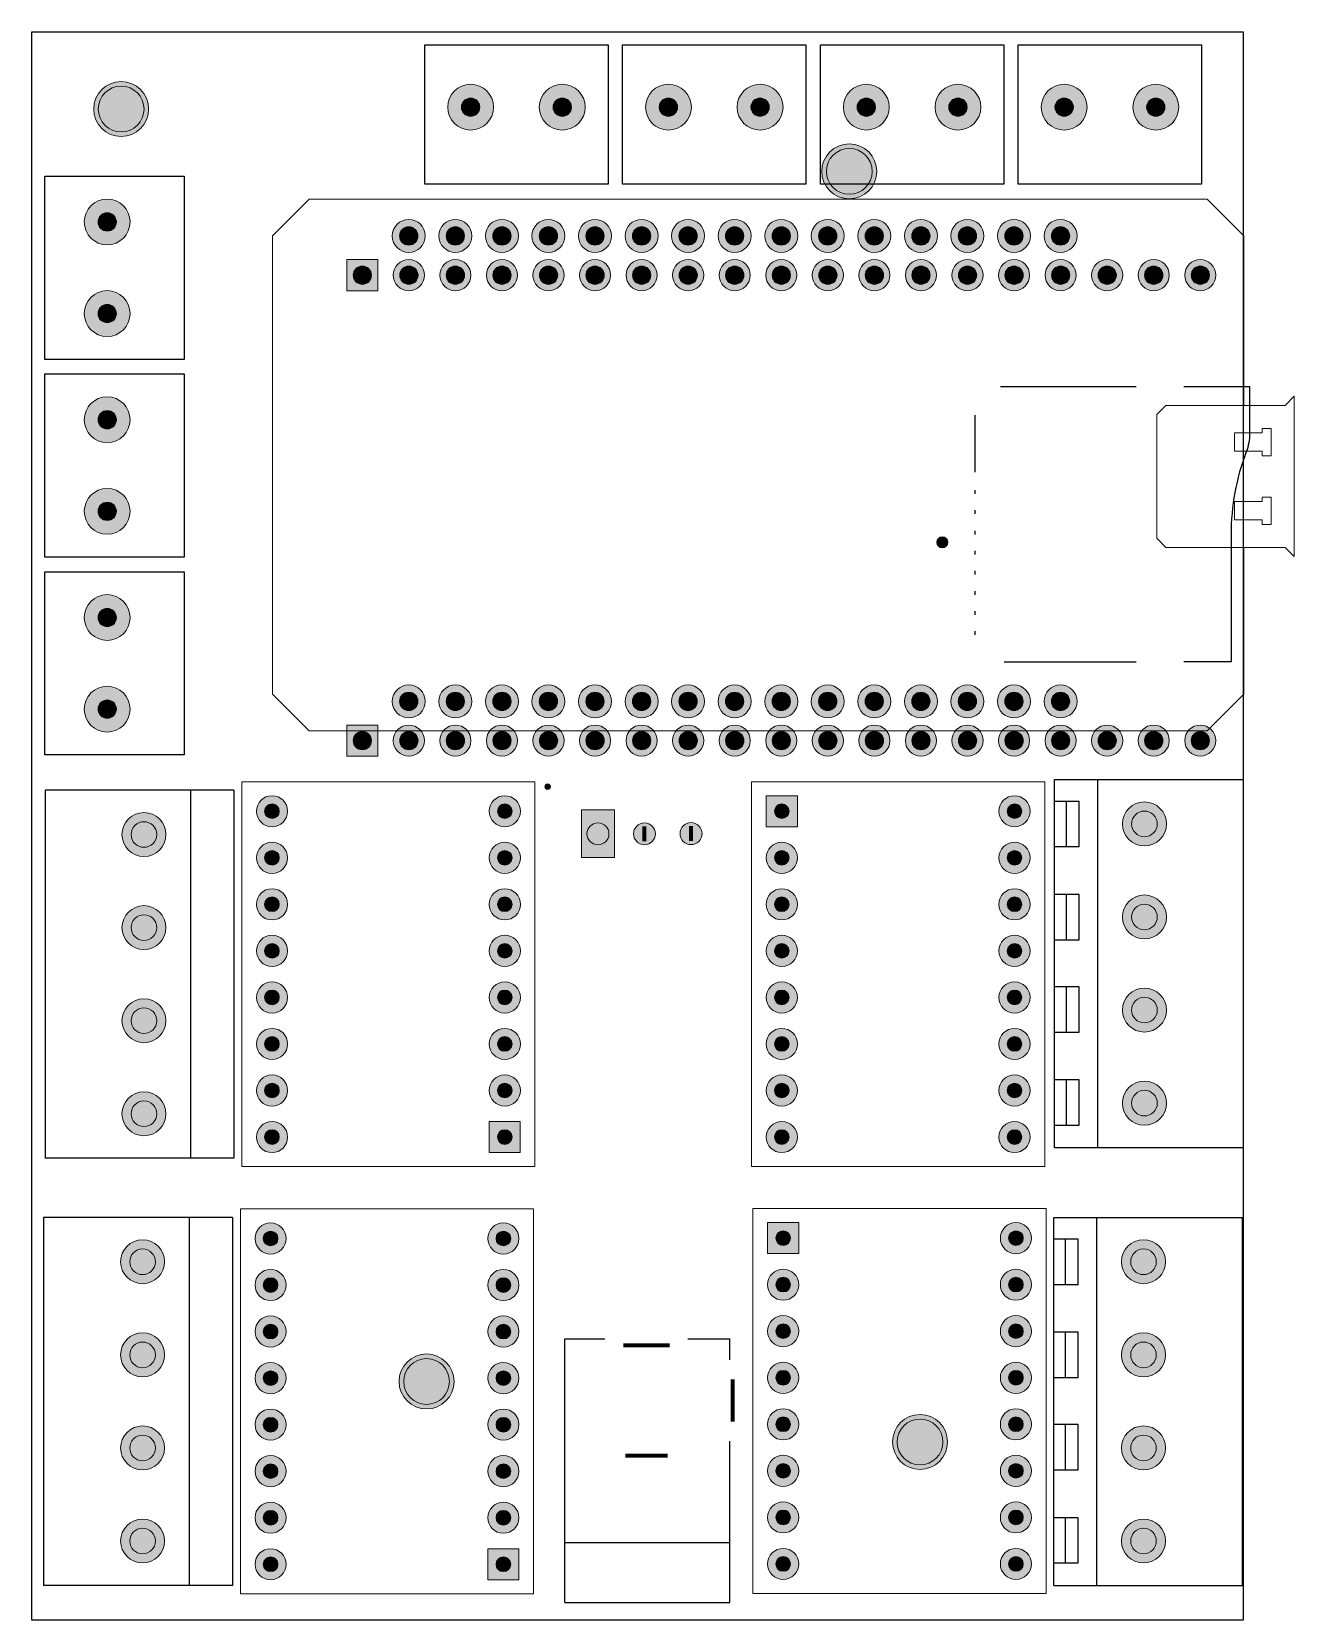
# Model space of a CAD drawing. Extents: x 47 to 242, y 40 to 285.
import ezdxf

# ---------------------------------------------------------------- set-up
doc = ezdxf.new("R2010")
doc.units = 0
doc.header["$MEASUREMENT"] = 0
doc.layers.add('Layer 1', color=7, linetype='Continuous')

msp = doc.modelspace()

# ---------------------------------------------------------------- hatches: boundary and pattern name
at = {"layer": 'Layer 1', "true_color": 0xbfbfbf}
h = msp.add_hatch(color=9, dxfattribs=at)
h.dxf.hatch_style = 2
edge = h.paths.add_edge_path()
edge.add_spline(control_points=[(65.02, 273.46), (65.02, 275.8), (63.12, 277.71), (60.77, 277.71), (58.42, 277.71), (56.52, 275.8), (56.52, 273.46), (56.52, 271.11), (58.42, 269.2), (60.77, 269.2), (63.12, 269.2), (65.02, 271.11), (65.02, 273.46)], knot_values=[0, 0, 0, 0, 1, 1, 1, 2, 2, 2, 3, 3, 3, 4, 4, 4, 4], degree=3, periodic=0)
edge.add_line((65.02, 273.46), (65.02, 273.46))
at = {"layer": 'Layer 1', "true_color": 0x212121}
h = msp.add_hatch(color=250, dxfattribs=at)
h.dxf.hatch_style = 2
edge = h.paths.add_edge_path()
edge.add_spline(control_points=[(64.31, 273.46), (64.31, 275.41), (62.72, 277), (60.77, 277), (58.81, 277), (57.22, 275.41), (57.22, 273.46), (57.22, 271.5), (58.81, 269.91), (60.77, 269.91), (62.72, 269.91), (64.31, 271.5), (64.31, 273.46)], knot_values=[0, 0, 0, 0, 1, 1, 1, 2, 2, 2, 3, 3, 3, 4, 4, 4, 4], degree=3, periodic=0)
edge.add_line((64.31, 273.46), (64.31, 273.46))
at = {"layer": 'Layer 1', "true_color": 0xbfbfbf}
h = msp.add_hatch(color=9, dxfattribs=at)
h.dxf.hatch_style = 2
edge = h.paths.add_edge_path()
edge.add_spline(control_points=[(118.35, 273.74), (118.35, 275.7), (116.77, 277.29), (114.81, 277.29), (112.85, 277.29), (111.27, 275.7), (111.27, 273.74), (111.27, 271.79), (112.85, 270.2), (114.81, 270.2), (116.77, 270.2), (118.35, 271.79), (118.35, 273.74)], knot_values=[0, 0, 0, 0, 1, 1, 1, 2, 2, 2, 3, 3, 3, 4, 4, 4, 4], degree=3, periodic=0)
edge.add_line((118.35, 273.74), (118.35, 273.74))
h = msp.add_hatch(color=9, dxfattribs=at)
h.dxf.hatch_style = 2
edge = h.paths.add_edge_path()
edge.add_spline(control_points=[(132.53, 273.74), (132.53, 275.7), (130.94, 277.29), (128.98, 277.29), (127.03, 277.29), (125.44, 275.7), (125.44, 273.74), (125.44, 271.79), (127.03, 270.2), (128.98, 270.2), (130.94, 270.2), (132.53, 271.79), (132.53, 273.74)], knot_values=[0, 0, 0, 0, 1, 1, 1, 2, 2, 2, 3, 3, 3, 4, 4, 4, 4], degree=3, periodic=0)
edge.add_line((132.53, 273.74), (132.53, 273.74))
h = msp.add_hatch(color=9, dxfattribs=at)
h.dxf.hatch_style = 2
edge = h.paths.add_edge_path()
edge.add_spline(control_points=[(148.95, 273.74), (148.95, 275.7), (147.37, 277.29), (145.41, 277.29), (143.45, 277.29), (141.87, 275.7), (141.87, 273.74), (141.87, 271.79), (143.45, 270.2), (145.41, 270.2), (147.37, 270.2), (148.95, 271.79), (148.95, 273.74)], knot_values=[0, 0, 0, 0, 1, 1, 1, 2, 2, 2, 3, 3, 3, 4, 4, 4, 4], degree=3, periodic=0)
edge.add_line((148.95, 273.74), (148.95, 273.74))
h = msp.add_hatch(color=9, dxfattribs=at)
h.dxf.hatch_style = 2
edge = h.paths.add_edge_path()
edge.add_spline(control_points=[(163.13, 273.74), (163.13, 275.7), (161.54, 277.29), (159.58, 277.29), (157.63, 277.29), (156.04, 275.7), (156.04, 273.74), (156.04, 271.79), (157.63, 270.2), (159.58, 270.2), (161.54, 270.2), (163.13, 271.79), (163.13, 273.74)], knot_values=[0, 0, 0, 0, 1, 1, 1, 2, 2, 2, 3, 3, 3, 4, 4, 4, 4], degree=3, periodic=0)
edge.add_line((163.13, 273.74), (163.13, 273.74))
h = msp.add_hatch(color=9, dxfattribs=at)
h.dxf.hatch_style = 2
edge = h.paths.add_edge_path()
edge.add_spline(control_points=[(179.55, 273.74), (179.55, 275.7), (177.97, 277.29), (176.01, 277.29), (174.05, 277.29), (172.47, 275.7), (172.47, 273.74), (172.47, 271.79), (174.05, 270.2), (176.01, 270.2), (177.97, 270.2), (179.55, 271.79), (179.55, 273.74)], knot_values=[0, 0, 0, 0, 1, 1, 1, 2, 2, 2, 3, 3, 3, 4, 4, 4, 4], degree=3, periodic=0)
edge.add_line((179.55, 273.74), (179.55, 273.74))
h = msp.add_hatch(color=9, dxfattribs=at)
h.dxf.hatch_style = 2
edge = h.paths.add_edge_path()
edge.add_spline(control_points=[(193.73, 273.74), (193.73, 275.7), (192.14, 277.29), (190.18, 277.29), (188.23, 277.29), (186.64, 275.7), (186.64, 273.74), (186.64, 271.79), (188.23, 270.2), (190.18, 270.2), (192.14, 270.2), (193.73, 271.79), (193.73, 273.74)], knot_values=[0, 0, 0, 0, 1, 1, 1, 2, 2, 2, 3, 3, 3, 4, 4, 4, 4], degree=3, periodic=0)
edge.add_line((193.73, 273.74), (193.73, 273.74))
h = msp.add_hatch(color=9, dxfattribs=at)
h.dxf.hatch_style = 2
edge = h.paths.add_edge_path()
edge.add_spline(control_points=[(210.15, 273.74), (210.15, 275.7), (208.57, 277.29), (206.61, 277.29), (204.65, 277.29), (203.07, 275.7), (203.07, 273.74), (203.07, 271.79), (204.65, 270.2), (206.61, 270.2), (208.57, 270.2), (210.15, 271.79), (210.15, 273.74)], knot_values=[0, 0, 0, 0, 1, 1, 1, 2, 2, 2, 3, 3, 3, 4, 4, 4, 4], degree=3, periodic=0)
edge.add_line((210.15, 273.74), (210.15, 273.74))
h = msp.add_hatch(color=9, dxfattribs=at)
h.dxf.hatch_style = 2
edge = h.paths.add_edge_path()
edge.add_spline(control_points=[(224.33, 273.74), (224.33, 275.7), (222.74, 277.29), (220.78, 277.29), (218.83, 277.29), (217.24, 275.7), (217.24, 273.74), (217.24, 271.79), (218.83, 270.2), (220.78, 270.2), (222.74, 270.2), (224.33, 271.79), (224.33, 273.74)], knot_values=[0, 0, 0, 0, 1, 1, 1, 2, 2, 2, 3, 3, 3, 4, 4, 4, 4], degree=3, periodic=0)
edge.add_line((224.33, 273.74), (224.33, 273.74))
at = {"layer": 'Layer 1', "true_color": 0x212121}
h = msp.add_hatch(color=250, dxfattribs=at)
h.dxf.hatch_style = 2
edge = h.paths.add_edge_path()
edge.add_spline(control_points=[(116.23, 273.74), (116.23, 274.53), (115.59, 275.16), (114.81, 275.16), (114.03, 275.16), (113.39, 274.53), (113.39, 273.74), (113.39, 272.96), (114.03, 272.33), (114.81, 272.33), (115.59, 272.33), (116.23, 272.96), (116.23, 273.74)], knot_values=[0, 0, 0, 0, 1, 1, 1, 2, 2, 2, 3, 3, 3, 4, 4, 4, 4], degree=3, periodic=0)
edge.add_line((116.23, 273.74), (116.23, 273.74))
h = msp.add_hatch(color=250, dxfattribs=at)
h.dxf.hatch_style = 2
edge = h.paths.add_edge_path()
edge.add_spline(control_points=[(130.4, 273.74), (130.4, 274.53), (129.77, 275.16), (128.98, 275.16), (128.2, 275.16), (127.57, 274.53), (127.57, 273.74), (127.57, 272.96), (128.2, 272.33), (128.98, 272.33), (129.77, 272.33), (130.4, 272.96), (130.4, 273.74)], knot_values=[0, 0, 0, 0, 1, 1, 1, 2, 2, 2, 3, 3, 3, 4, 4, 4, 4], degree=3, periodic=0)
edge.add_line((130.4, 273.74), (130.4, 273.74))
h = msp.add_hatch(color=250, dxfattribs=at)
h.dxf.hatch_style = 2
edge = h.paths.add_edge_path()
edge.add_spline(control_points=[(146.83, 273.74), (146.83, 274.53), (146.19, 275.16), (145.41, 275.16), (144.63, 275.16), (143.99, 274.53), (143.99, 273.74), (143.99, 272.96), (144.63, 272.33), (145.41, 272.33), (146.19, 272.33), (146.83, 272.96), (146.83, 273.74)], knot_values=[0, 0, 0, 0, 1, 1, 1, 2, 2, 2, 3, 3, 3, 4, 4, 4, 4], degree=3, periodic=0)
edge.add_line((146.83, 273.74), (146.83, 273.74))
h = msp.add_hatch(color=250, dxfattribs=at)
h.dxf.hatch_style = 2
edge = h.paths.add_edge_path()
edge.add_spline(control_points=[(161, 273.74), (161, 274.53), (160.37, 275.16), (159.58, 275.16), (158.8, 275.16), (158.17, 274.53), (158.17, 273.74), (158.17, 272.96), (158.8, 272.33), (159.58, 272.33), (160.37, 272.33), (161, 272.96), (161, 273.74)], knot_values=[0, 0, 0, 0, 1, 1, 1, 2, 2, 2, 3, 3, 3, 4, 4, 4, 4], degree=3, periodic=0)
edge.add_line((161, 273.74), (161, 273.74))
h = msp.add_hatch(color=250, dxfattribs=at)
h.dxf.hatch_style = 2
edge = h.paths.add_edge_path()
edge.add_spline(control_points=[(177.43, 273.74), (177.43, 274.53), (176.79, 275.16), (176.01, 275.16), (175.23, 275.16), (174.59, 274.53), (174.59, 273.74), (174.59, 272.96), (175.23, 272.33), (176.01, 272.33), (176.79, 272.33), (177.43, 272.96), (177.43, 273.74)], knot_values=[0, 0, 0, 0, 1, 1, 1, 2, 2, 2, 3, 3, 3, 4, 4, 4, 4], degree=3, periodic=0)
edge.add_line((177.43, 273.74), (177.43, 273.74))
h = msp.add_hatch(color=250, dxfattribs=at)
h.dxf.hatch_style = 2
edge = h.paths.add_edge_path()
edge.add_spline(control_points=[(191.6, 273.74), (191.6, 274.53), (190.97, 275.16), (190.18, 275.16), (189.4, 275.16), (188.77, 274.53), (188.77, 273.74), (188.77, 272.96), (189.4, 272.33), (190.18, 272.33), (190.97, 272.33), (191.6, 272.96), (191.6, 273.74)], knot_values=[0, 0, 0, 0, 1, 1, 1, 2, 2, 2, 3, 3, 3, 4, 4, 4, 4], degree=3, periodic=0)
edge.add_line((191.6, 273.74), (191.6, 273.74))
h = msp.add_hatch(color=250, dxfattribs=at)
h.dxf.hatch_style = 2
edge = h.paths.add_edge_path()
edge.add_spline(control_points=[(208.03, 273.74), (208.03, 274.53), (207.39, 275.16), (206.61, 275.16), (205.83, 275.16), (205.19, 274.53), (205.19, 273.74), (205.19, 272.96), (205.83, 272.33), (206.61, 272.33), (207.39, 272.33), (208.03, 272.96), (208.03, 273.74)], knot_values=[0, 0, 0, 0, 1, 1, 1, 2, 2, 2, 3, 3, 3, 4, 4, 4, 4], degree=3, periodic=0)
edge.add_line((208.03, 273.74), (208.03, 273.74))
h = msp.add_hatch(color=250, dxfattribs=at)
h.dxf.hatch_style = 2
edge = h.paths.add_edge_path()
edge.add_spline(control_points=[(222.2, 273.74), (222.2, 274.53), (221.57, 275.16), (220.78, 275.16), (220, 275.16), (219.37, 274.53), (219.37, 273.74), (219.37, 272.96), (220, 272.33), (220.78, 272.33), (221.57, 272.33), (222.2, 272.96), (222.2, 273.74)], knot_values=[0, 0, 0, 0, 1, 1, 1, 2, 2, 2, 3, 3, 3, 4, 4, 4, 4], degree=3, periodic=0)
edge.add_line((222.2, 273.74), (222.2, 273.74))
at = {"layer": 'Layer 1', "true_color": 0xbfbfbf}
h = msp.add_hatch(color=9, dxfattribs=at)
h.dxf.hatch_style = 2
edge = h.paths.add_edge_path()
edge.add_spline(control_points=[(177.63, 263.81), (177.63, 266.16), (175.72, 268.06), (173.38, 268.06), (171.03, 268.06), (169.12, 266.16), (169.12, 263.81), (169.12, 261.46), (171.03, 259.56), (173.38, 259.56), (175.72, 259.56), (177.63, 261.46), (177.63, 263.81)], knot_values=[0, 0, 0, 0, 1, 1, 1, 2, 2, 2, 3, 3, 3, 4, 4, 4, 4], degree=3, periodic=0)
edge.add_line((177.63, 263.81), (177.63, 263.81))
at = {"layer": 'Layer 1', "true_color": 0x212121}
h = msp.add_hatch(color=250, dxfattribs=at)
h.dxf.hatch_style = 2
edge = h.paths.add_edge_path()
edge.add_spline(control_points=[(176.92, 263.81), (176.92, 265.76), (175.33, 267.35), (173.38, 267.35), (171.42, 267.35), (169.83, 265.76), (169.83, 263.81), (169.83, 261.85), (171.42, 260.26), (173.38, 260.26), (175.33, 260.26), (176.92, 261.85), (176.92, 263.81)], knot_values=[0, 0, 0, 0, 1, 1, 1, 2, 2, 2, 3, 3, 3, 4, 4, 4, 4], degree=3, periodic=0)
edge.add_line((176.92, 263.81), (176.92, 263.81))
at = {"layer": 'Layer 1', "true_color": 0xbfbfbf}
h = msp.add_hatch(color=9, dxfattribs=at)
h.dxf.hatch_style = 2
edge = h.paths.add_edge_path()
edge.add_spline(control_points=[(62.15, 255.99), (62.15, 257.95), (60.56, 259.53), (58.61, 259.53), (56.65, 259.53), (55.06, 257.95), (55.06, 255.99), (55.06, 254.03), (56.65, 252.45), (58.61, 252.45), (60.56, 252.45), (62.15, 254.03), (62.15, 255.99)], knot_values=[0, 0, 0, 0, 1, 1, 1, 2, 2, 2, 3, 3, 3, 4, 4, 4, 4], degree=3, periodic=0)
edge.add_line((62.15, 255.99), (62.15, 255.99))
at = {"layer": 'Layer 1', "true_color": 0x212121}
h = msp.add_hatch(color=250, dxfattribs=at)
h.dxf.hatch_style = 2
edge = h.paths.add_edge_path()
edge.add_spline(control_points=[(60.03, 255.99), (60.03, 256.77), (59.39, 257.41), (58.61, 257.41), (57.83, 257.41), (57.19, 256.77), (57.19, 255.99), (57.19, 255.21), (57.83, 254.57), (58.61, 254.57), (59.39, 254.57), (60.03, 255.21), (60.03, 255.99)], knot_values=[0, 0, 0, 0, 1, 1, 1, 2, 2, 2, 3, 3, 3, 4, 4, 4, 4], degree=3, periodic=0)
edge.add_line((60.03, 255.99), (60.03, 255.99))
at = {"layer": 'Layer 1', "true_color": 0xbfbfbf}
h = msp.add_hatch(color=9, dxfattribs=at)
h.dxf.hatch_style = 2
edge = h.paths.add_edge_path()
edge.add_spline(control_points=[(107.8, 253.82), (107.8, 255.23), (106.66, 256.37), (105.25, 256.37), (103.84, 256.37), (102.7, 255.23), (102.7, 253.82), (102.7, 252.41), (103.84, 251.27), (105.25, 251.27), (106.66, 251.27), (107.8, 252.41), (107.8, 253.82)], knot_values=[0, 0, 0, 0, 1, 1, 1, 2, 2, 2, 3, 3, 3, 4, 4, 4, 4], degree=3, periodic=0)
edge.add_line((107.8, 253.82), (107.8, 253.82))
h = msp.add_hatch(color=9, dxfattribs=at)
h.dxf.hatch_style = 2
edge = h.paths.add_edge_path()
edge.add_spline(control_points=[(115, 253.82), (115, 255.23), (113.86, 256.37), (112.45, 256.37), (111.04, 256.37), (109.9, 255.23), (109.9, 253.82), (109.9, 252.41), (111.04, 251.27), (112.45, 251.27), (113.86, 251.27), (115, 252.41), (115, 253.82)], knot_values=[0, 0, 0, 0, 1, 1, 1, 2, 2, 2, 3, 3, 3, 4, 4, 4, 4], degree=3, periodic=0)
edge.add_line((115, 253.82), (115, 253.82))
h = msp.add_hatch(color=9, dxfattribs=at)
h.dxf.hatch_style = 2
edge = h.paths.add_edge_path()
edge.add_spline(control_points=[(122.2, 253.82), (122.2, 255.23), (121.06, 256.37), (119.65, 256.37), (118.24, 256.37), (117.1, 255.23), (117.1, 253.82), (117.1, 252.41), (118.24, 251.27), (119.65, 251.27), (121.06, 251.27), (122.2, 252.41), (122.2, 253.82)], knot_values=[0, 0, 0, 0, 1, 1, 1, 2, 2, 2, 3, 3, 3, 4, 4, 4, 4], degree=3, periodic=0)
edge.add_line((122.2, 253.82), (122.2, 253.82))
h = msp.add_hatch(color=9, dxfattribs=at)
h.dxf.hatch_style = 2
edge = h.paths.add_edge_path()
edge.add_spline(control_points=[(129.4, 253.82), (129.4, 255.23), (128.26, 256.37), (126.85, 256.37), (125.44, 256.37), (124.3, 255.23), (124.3, 253.82), (124.3, 252.41), (125.44, 251.27), (126.85, 251.27), (128.26, 251.27), (129.4, 252.41), (129.4, 253.82)], knot_values=[0, 0, 0, 0, 1, 1, 1, 2, 2, 2, 3, 3, 3, 4, 4, 4, 4], degree=3, periodic=0)
edge.add_line((129.4, 253.82), (129.4, 253.82))
h = msp.add_hatch(color=9, dxfattribs=at)
h.dxf.hatch_style = 2
edge = h.paths.add_edge_path()
edge.add_spline(control_points=[(136.6, 253.82), (136.6, 255.23), (135.46, 256.37), (134.05, 256.37), (132.64, 256.37), (131.5, 255.23), (131.5, 253.82), (131.5, 252.41), (132.64, 251.27), (134.05, 251.27), (135.46, 251.27), (136.6, 252.41), (136.6, 253.82)], knot_values=[0, 0, 0, 0, 1, 1, 1, 2, 2, 2, 3, 3, 3, 4, 4, 4, 4], degree=3, periodic=0)
edge.add_line((136.6, 253.82), (136.6, 253.82))
h = msp.add_hatch(color=9, dxfattribs=at)
h.dxf.hatch_style = 2
edge = h.paths.add_edge_path()
edge.add_spline(control_points=[(143.8, 253.82), (143.8, 255.23), (142.66, 256.37), (141.25, 256.37), (139.84, 256.37), (138.7, 255.23), (138.7, 253.82), (138.7, 252.41), (139.84, 251.27), (141.25, 251.27), (142.66, 251.27), (143.8, 252.41), (143.8, 253.82)], knot_values=[0, 0, 0, 0, 1, 1, 1, 2, 2, 2, 3, 3, 3, 4, 4, 4, 4], degree=3, periodic=0)
edge.add_line((143.8, 253.82), (143.8, 253.82))
h = msp.add_hatch(color=9, dxfattribs=at)
h.dxf.hatch_style = 2
edge = h.paths.add_edge_path()
edge.add_spline(control_points=[(151, 253.82), (151, 255.23), (149.86, 256.37), (148.45, 256.37), (147.04, 256.37), (145.9, 255.23), (145.9, 253.82), (145.9, 252.41), (147.04, 251.27), (148.45, 251.27), (149.86, 251.27), (151, 252.41), (151, 253.82)], knot_values=[0, 0, 0, 0, 1, 1, 1, 2, 2, 2, 3, 3, 3, 4, 4, 4, 4], degree=3, periodic=0)
edge.add_line((151, 253.82), (151, 253.82))
h = msp.add_hatch(color=9, dxfattribs=at)
h.dxf.hatch_style = 2
edge = h.paths.add_edge_path()
edge.add_spline(control_points=[(158.2, 253.82), (158.2, 255.23), (157.06, 256.37), (155.65, 256.37), (154.24, 256.37), (153.1, 255.23), (153.1, 253.82), (153.1, 252.41), (154.24, 251.27), (155.65, 251.27), (157.06, 251.27), (158.2, 252.41), (158.2, 253.82)], knot_values=[0, 0, 0, 0, 1, 1, 1, 2, 2, 2, 3, 3, 3, 4, 4, 4, 4], degree=3, periodic=0)
edge.add_line((158.2, 253.82), (158.2, 253.82))
h = msp.add_hatch(color=9, dxfattribs=at)
h.dxf.hatch_style = 2
edge = h.paths.add_edge_path()
edge.add_spline(control_points=[(165.4, 253.82), (165.4, 255.23), (164.26, 256.37), (162.85, 256.37), (161.44, 256.37), (160.3, 255.23), (160.3, 253.82), (160.3, 252.41), (161.44, 251.27), (162.85, 251.27), (164.26, 251.27), (165.4, 252.41), (165.4, 253.82)], knot_values=[0, 0, 0, 0, 1, 1, 1, 2, 2, 2, 3, 3, 3, 4, 4, 4, 4], degree=3, periodic=0)
edge.add_line((165.4, 253.82), (165.4, 253.82))
h = msp.add_hatch(color=9, dxfattribs=at)
h.dxf.hatch_style = 2
edge = h.paths.add_edge_path()
edge.add_spline(control_points=[(172.6, 253.82), (172.6, 255.23), (171.46, 256.37), (170.05, 256.37), (168.64, 256.37), (167.5, 255.23), (167.5, 253.82), (167.5, 252.41), (168.64, 251.27), (170.05, 251.27), (171.46, 251.27), (172.6, 252.41), (172.6, 253.82)], knot_values=[0, 0, 0, 0, 1, 1, 1, 2, 2, 2, 3, 3, 3, 4, 4, 4, 4], degree=3, periodic=0)
edge.add_line((172.6, 253.82), (172.6, 253.82))
h = msp.add_hatch(color=9, dxfattribs=at)
h.dxf.hatch_style = 2
edge = h.paths.add_edge_path()
edge.add_spline(control_points=[(179.8, 253.82), (179.8, 255.23), (178.66, 256.37), (177.25, 256.37), (175.84, 256.37), (174.7, 255.23), (174.7, 253.82), (174.7, 252.41), (175.84, 251.27), (177.25, 251.27), (178.66, 251.27), (179.8, 252.41), (179.8, 253.82)], knot_values=[0, 0, 0, 0, 1, 1, 1, 2, 2, 2, 3, 3, 3, 4, 4, 4, 4], degree=3, periodic=0)
edge.add_line((179.8, 253.82), (179.8, 253.82))
h = msp.add_hatch(color=9, dxfattribs=at)
h.dxf.hatch_style = 2
edge = h.paths.add_edge_path()
edge.add_spline(control_points=[(187, 253.82), (187, 255.23), (185.86, 256.37), (184.45, 256.37), (183.04, 256.37), (181.9, 255.23), (181.9, 253.82), (181.9, 252.41), (183.04, 251.27), (184.45, 251.27), (185.86, 251.27), (187, 252.41), (187, 253.82)], knot_values=[0, 0, 0, 0, 1, 1, 1, 2, 2, 2, 3, 3, 3, 4, 4, 4, 4], degree=3, periodic=0)
edge.add_line((187, 253.82), (187, 253.82))
h = msp.add_hatch(color=9, dxfattribs=at)
h.dxf.hatch_style = 2
edge = h.paths.add_edge_path()
edge.add_spline(control_points=[(194.2, 253.82), (194.2, 255.23), (193.06, 256.37), (191.65, 256.37), (190.24, 256.37), (189.1, 255.23), (189.1, 253.82), (189.1, 252.41), (190.24, 251.27), (191.65, 251.27), (193.06, 251.27), (194.2, 252.41), (194.2, 253.82)], knot_values=[0, 0, 0, 0, 1, 1, 1, 2, 2, 2, 3, 3, 3, 4, 4, 4, 4], degree=3, periodic=0)
edge.add_line((194.2, 253.82), (194.2, 253.82))
h = msp.add_hatch(color=9, dxfattribs=at)
h.dxf.hatch_style = 2
edge = h.paths.add_edge_path()
edge.add_spline(control_points=[(201.4, 253.82), (201.4, 255.23), (200.26, 256.37), (198.85, 256.37), (197.44, 256.37), (196.3, 255.23), (196.3, 253.82), (196.3, 252.41), (197.44, 251.27), (198.85, 251.27), (200.26, 251.27), (201.4, 252.41), (201.4, 253.82)], knot_values=[0, 0, 0, 0, 1, 1, 1, 2, 2, 2, 3, 3, 3, 4, 4, 4, 4], degree=3, periodic=0)
edge.add_line((201.4, 253.82), (201.4, 253.82))
h = msp.add_hatch(color=9, dxfattribs=at)
h.dxf.hatch_style = 2
edge = h.paths.add_edge_path()
edge.add_spline(control_points=[(208.6, 253.82), (208.6, 255.23), (207.46, 256.37), (206.05, 256.37), (204.64, 256.37), (203.5, 255.23), (203.5, 253.82), (203.5, 252.41), (204.64, 251.27), (206.05, 251.27), (207.46, 251.27), (208.6, 252.41), (208.6, 253.82)], knot_values=[0, 0, 0, 0, 1, 1, 1, 2, 2, 2, 3, 3, 3, 4, 4, 4, 4], degree=3, periodic=0)
edge.add_line((208.6, 253.82), (208.6, 253.82))
at = {"layer": 'Layer 1', "true_color": 0x212121}
h = msp.add_hatch(color=250, dxfattribs=at)
h.dxf.hatch_style = 2
edge = h.paths.add_edge_path()
edge.add_spline(control_points=[(106.67, 253.82), (106.67, 254.6), (106.03, 255.24), (105.25, 255.24), (104.47, 255.24), (103.83, 254.6), (103.83, 253.82), (103.83, 253.04), (104.47, 252.4), (105.25, 252.4), (106.03, 252.4), (106.67, 253.04), (106.67, 253.82)], knot_values=[0, 0, 0, 0, 1, 1, 1, 2, 2, 2, 3, 3, 3, 4, 4, 4, 4], degree=3, periodic=0)
edge.add_line((106.67, 253.82), (106.67, 253.82))
h = msp.add_hatch(color=250, dxfattribs=at)
h.dxf.hatch_style = 2
edge = h.paths.add_edge_path()
edge.add_spline(control_points=[(113.87, 253.82), (113.87, 254.6), (113.23, 255.24), (112.45, 255.24), (111.67, 255.24), (111.03, 254.6), (111.03, 253.82), (111.03, 253.04), (111.67, 252.4), (112.45, 252.4), (113.23, 252.4), (113.87, 253.04), (113.87, 253.82)], knot_values=[0, 0, 0, 0, 1, 1, 1, 2, 2, 2, 3, 3, 3, 4, 4, 4, 4], degree=3, periodic=0)
edge.add_line((113.87, 253.82), (113.87, 253.82))
h = msp.add_hatch(color=250, dxfattribs=at)
h.dxf.hatch_style = 2
edge = h.paths.add_edge_path()
edge.add_spline(control_points=[(121.07, 253.82), (121.07, 254.6), (120.43, 255.24), (119.65, 255.24), (118.87, 255.24), (118.23, 254.6), (118.23, 253.82), (118.23, 253.04), (118.87, 252.4), (119.65, 252.4), (120.43, 252.4), (121.07, 253.04), (121.07, 253.82)], knot_values=[0, 0, 0, 0, 1, 1, 1, 2, 2, 2, 3, 3, 3, 4, 4, 4, 4], degree=3, periodic=0)
edge.add_line((121.07, 253.82), (121.07, 253.82))
h = msp.add_hatch(color=250, dxfattribs=at)
h.dxf.hatch_style = 2
edge = h.paths.add_edge_path()
edge.add_spline(control_points=[(128.27, 253.82), (128.27, 254.6), (127.63, 255.24), (126.85, 255.24), (126.07, 255.24), (125.43, 254.6), (125.43, 253.82), (125.43, 253.04), (126.07, 252.4), (126.85, 252.4), (127.63, 252.4), (128.27, 253.04), (128.27, 253.82)], knot_values=[0, 0, 0, 0, 1, 1, 1, 2, 2, 2, 3, 3, 3, 4, 4, 4, 4], degree=3, periodic=0)
edge.add_line((128.27, 253.82), (128.27, 253.82))
h = msp.add_hatch(color=250, dxfattribs=at)
h.dxf.hatch_style = 2
edge = h.paths.add_edge_path()
edge.add_spline(control_points=[(135.47, 253.82), (135.47, 254.6), (134.83, 255.24), (134.05, 255.24), (133.27, 255.24), (132.63, 254.6), (132.63, 253.82), (132.63, 253.04), (133.27, 252.4), (134.05, 252.4), (134.83, 252.4), (135.47, 253.04), (135.47, 253.82)], knot_values=[0, 0, 0, 0, 1, 1, 1, 2, 2, 2, 3, 3, 3, 4, 4, 4, 4], degree=3, periodic=0)
edge.add_line((135.47, 253.82), (135.47, 253.82))
h = msp.add_hatch(color=250, dxfattribs=at)
h.dxf.hatch_style = 2
edge = h.paths.add_edge_path()
edge.add_spline(control_points=[(142.67, 253.82), (142.67, 254.6), (142.03, 255.24), (141.25, 255.24), (140.47, 255.24), (139.83, 254.6), (139.83, 253.82), (139.83, 253.04), (140.47, 252.4), (141.25, 252.4), (142.03, 252.4), (142.67, 253.04), (142.67, 253.82)], knot_values=[0, 0, 0, 0, 1, 1, 1, 2, 2, 2, 3, 3, 3, 4, 4, 4, 4], degree=3, periodic=0)
edge.add_line((142.67, 253.82), (142.67, 253.82))
h = msp.add_hatch(color=250, dxfattribs=at)
h.dxf.hatch_style = 2
edge = h.paths.add_edge_path()
edge.add_spline(control_points=[(149.87, 253.82), (149.87, 254.6), (149.23, 255.24), (148.45, 255.24), (147.67, 255.24), (147.03, 254.6), (147.03, 253.82), (147.03, 253.04), (147.67, 252.4), (148.45, 252.4), (149.23, 252.4), (149.87, 253.04), (149.87, 253.82)], knot_values=[0, 0, 0, 0, 1, 1, 1, 2, 2, 2, 3, 3, 3, 4, 4, 4, 4], degree=3, periodic=0)
edge.add_line((149.87, 253.82), (149.87, 253.82))
h = msp.add_hatch(color=250, dxfattribs=at)
h.dxf.hatch_style = 2
edge = h.paths.add_edge_path()
edge.add_spline(control_points=[(157.07, 253.82), (157.07, 254.6), (156.43, 255.24), (155.65, 255.24), (154.87, 255.24), (154.23, 254.6), (154.23, 253.82), (154.23, 253.04), (154.87, 252.4), (155.65, 252.4), (156.43, 252.4), (157.07, 253.04), (157.07, 253.82)], knot_values=[0, 0, 0, 0, 1, 1, 1, 2, 2, 2, 3, 3, 3, 4, 4, 4, 4], degree=3, periodic=0)
edge.add_line((157.07, 253.82), (157.07, 253.82))
h = msp.add_hatch(color=250, dxfattribs=at)
h.dxf.hatch_style = 2
edge = h.paths.add_edge_path()
edge.add_spline(control_points=[(164.27, 253.82), (164.27, 254.6), (163.63, 255.24), (162.85, 255.24), (162.07, 255.24), (161.43, 254.6), (161.43, 253.82), (161.43, 253.04), (162.07, 252.4), (162.85, 252.4), (163.63, 252.4), (164.27, 253.04), (164.27, 253.82)], knot_values=[0, 0, 0, 0, 1, 1, 1, 2, 2, 2, 3, 3, 3, 4, 4, 4, 4], degree=3, periodic=0)
edge.add_line((164.27, 253.82), (164.27, 253.82))
h = msp.add_hatch(color=250, dxfattribs=at)
h.dxf.hatch_style = 2
edge = h.paths.add_edge_path()
edge.add_spline(control_points=[(171.47, 253.82), (171.47, 254.6), (170.83, 255.24), (170.05, 255.24), (169.27, 255.24), (168.63, 254.6), (168.63, 253.82), (168.63, 253.04), (169.27, 252.4), (170.05, 252.4), (170.83, 252.4), (171.47, 253.04), (171.47, 253.82)], knot_values=[0, 0, 0, 0, 1, 1, 1, 2, 2, 2, 3, 3, 3, 4, 4, 4, 4], degree=3, periodic=0)
edge.add_line((171.47, 253.82), (171.47, 253.82))
h = msp.add_hatch(color=250, dxfattribs=at)
h.dxf.hatch_style = 2
edge = h.paths.add_edge_path()
edge.add_spline(control_points=[(178.67, 253.82), (178.67, 254.6), (178.03, 255.24), (177.25, 255.24), (176.47, 255.24), (175.83, 254.6), (175.83, 253.82), (175.83, 253.04), (176.47, 252.4), (177.25, 252.4), (178.03, 252.4), (178.67, 253.04), (178.67, 253.82)], knot_values=[0, 0, 0, 0, 1, 1, 1, 2, 2, 2, 3, 3, 3, 4, 4, 4, 4], degree=3, periodic=0)
edge.add_line((178.67, 253.82), (178.67, 253.82))
h = msp.add_hatch(color=250, dxfattribs=at)
h.dxf.hatch_style = 2
edge = h.paths.add_edge_path()
edge.add_spline(control_points=[(185.87, 253.82), (185.87, 254.6), (185.23, 255.24), (184.45, 255.24), (183.67, 255.24), (183.03, 254.6), (183.03, 253.82), (183.03, 253.04), (183.67, 252.4), (184.45, 252.4), (185.23, 252.4), (185.87, 253.04), (185.87, 253.82)], knot_values=[0, 0, 0, 0, 1, 1, 1, 2, 2, 2, 3, 3, 3, 4, 4, 4, 4], degree=3, periodic=0)
edge.add_line((185.87, 253.82), (185.87, 253.82))
h = msp.add_hatch(color=250, dxfattribs=at)
h.dxf.hatch_style = 2
edge = h.paths.add_edge_path()
edge.add_spline(control_points=[(193.07, 253.82), (193.07, 254.6), (192.43, 255.24), (191.65, 255.24), (190.87, 255.24), (190.23, 254.6), (190.23, 253.82), (190.23, 253.04), (190.87, 252.4), (191.65, 252.4), (192.43, 252.4), (193.07, 253.04), (193.07, 253.82)], knot_values=[0, 0, 0, 0, 1, 1, 1, 2, 2, 2, 3, 3, 3, 4, 4, 4, 4], degree=3, periodic=0)
edge.add_line((193.07, 253.82), (193.07, 253.82))
h = msp.add_hatch(color=250, dxfattribs=at)
h.dxf.hatch_style = 2
edge = h.paths.add_edge_path()
edge.add_spline(control_points=[(200.27, 253.82), (200.27, 254.6), (199.63, 255.24), (198.85, 255.24), (198.07, 255.24), (197.43, 254.6), (197.43, 253.82), (197.43, 253.04), (198.07, 252.4), (198.85, 252.4), (199.63, 252.4), (200.27, 253.04), (200.27, 253.82)], knot_values=[0, 0, 0, 0, 1, 1, 1, 2, 2, 2, 3, 3, 3, 4, 4, 4, 4], degree=3, periodic=0)
edge.add_line((200.27, 253.82), (200.27, 253.82))
h = msp.add_hatch(color=250, dxfattribs=at)
h.dxf.hatch_style = 2
edge = h.paths.add_edge_path()
edge.add_spline(control_points=[(207.47, 253.82), (207.47, 254.6), (206.83, 255.24), (206.05, 255.24), (205.27, 255.24), (204.63, 254.6), (204.63, 253.82), (204.63, 253.04), (205.27, 252.4), (206.05, 252.4), (206.83, 252.4), (207.47, 253.04), (207.47, 253.82)], knot_values=[0, 0, 0, 0, 1, 1, 1, 2, 2, 2, 3, 3, 3, 4, 4, 4, 4], degree=3, periodic=0)
edge.add_line((207.47, 253.82), (207.47, 253.82))
at = {"layer": 'Layer 1', "true_color": 0xbfbfbf}
h = msp.add_hatch(color=9, dxfattribs=at)
h.dxf.hatch_style = 2
h.paths.add_polyline_path([(100.47, 250.16), (100.47, 245.34), (95.65, 245.34), (95.65, 250.16)])
at = {"layer": 'Layer 1', "true_color": 0x212121}
h = msp.add_hatch(color=250, dxfattribs=at)
h.dxf.hatch_style = 2
edge = h.paths.add_edge_path()
edge.add_spline(control_points=[(99.48, 247.75), (99.48, 248.53), (98.85, 249.17), (98.06, 249.17), (97.28, 249.17), (96.65, 248.53), (96.65, 247.75), (96.65, 246.97), (97.28, 246.33), (98.06, 246.33), (98.85, 246.33), (99.48, 246.97), (99.48, 247.75)], knot_values=[0, 0, 0, 0, 1, 1, 1, 2, 2, 2, 3, 3, 3, 4, 4, 4, 4], degree=3, periodic=0)
edge.add_line((99.48, 247.75), (99.48, 247.75))
at = {"layer": 'Layer 1', "true_color": 0xbfbfbf}
h = msp.add_hatch(color=9, dxfattribs=at)
h.dxf.hatch_style = 2
edge = h.paths.add_edge_path()
edge.add_spline(control_points=[(107.67, 247.75), (107.67, 249.08), (106.59, 250.16), (105.26, 250.16), (103.93, 250.16), (102.85, 249.08), (102.85, 247.75), (102.85, 246.42), (103.93, 245.34), (105.26, 245.34), (106.59, 245.34), (107.67, 246.42), (107.67, 247.75)], knot_values=[0, 0, 0, 0, 1, 1, 1, 2, 2, 2, 3, 3, 3, 4, 4, 4, 4], degree=3, periodic=0)
edge.add_line((107.67, 247.75), (107.67, 247.75))
at = {"layer": 'Layer 1', "true_color": 0x212121}
h = msp.add_hatch(color=250, dxfattribs=at)
h.dxf.hatch_style = 2
edge = h.paths.add_edge_path()
edge.add_spline(control_points=[(106.68, 247.75), (106.68, 248.53), (106.05, 249.17), (105.26, 249.17), (104.48, 249.17), (103.85, 248.53), (103.85, 247.75), (103.85, 246.97), (104.48, 246.33), (105.26, 246.33), (106.05, 246.33), (106.68, 246.97), (106.68, 247.75)], knot_values=[0, 0, 0, 0, 1, 1, 1, 2, 2, 2, 3, 3, 3, 4, 4, 4, 4], degree=3, periodic=0)
edge.add_line((106.68, 247.75), (106.68, 247.75))
at = {"layer": 'Layer 1', "true_color": 0xbfbfbf}
h = msp.add_hatch(color=9, dxfattribs=at)
h.dxf.hatch_style = 2
edge = h.paths.add_edge_path()
edge.add_spline(control_points=[(114.87, 247.75), (114.87, 249.08), (113.79, 250.16), (112.46, 250.16), (111.13, 250.16), (110.05, 249.08), (110.05, 247.75), (110.05, 246.42), (111.13, 245.34), (112.46, 245.34), (113.79, 245.34), (114.87, 246.42), (114.87, 247.75)], knot_values=[0, 0, 0, 0, 1, 1, 1, 2, 2, 2, 3, 3, 3, 4, 4, 4, 4], degree=3, periodic=0)
edge.add_line((114.87, 247.75), (114.87, 247.75))
at = {"layer": 'Layer 1', "true_color": 0x212121}
h = msp.add_hatch(color=250, dxfattribs=at)
h.dxf.hatch_style = 2
edge = h.paths.add_edge_path()
edge.add_spline(control_points=[(113.88, 247.75), (113.88, 248.53), (113.25, 249.17), (112.46, 249.17), (111.68, 249.17), (111.05, 248.53), (111.05, 247.75), (111.05, 246.97), (111.68, 246.33), (112.46, 246.33), (113.25, 246.33), (113.88, 246.97), (113.88, 247.75)], knot_values=[0, 0, 0, 0, 1, 1, 1, 2, 2, 2, 3, 3, 3, 4, 4, 4, 4], degree=3, periodic=0)
edge.add_line((113.88, 247.75), (113.88, 247.75))
at = {"layer": 'Layer 1', "true_color": 0xbfbfbf}
h = msp.add_hatch(color=9, dxfattribs=at)
h.dxf.hatch_style = 2
edge = h.paths.add_edge_path()
edge.add_spline(control_points=[(122.07, 247.75), (122.07, 249.08), (120.99, 250.16), (119.66, 250.16), (118.33, 250.16), (117.25, 249.08), (117.25, 247.75), (117.25, 246.42), (118.33, 245.34), (119.66, 245.34), (120.99, 245.34), (122.07, 246.42), (122.07, 247.75)], knot_values=[0, 0, 0, 0, 1, 1, 1, 2, 2, 2, 3, 3, 3, 4, 4, 4, 4], degree=3, periodic=0)
edge.add_line((122.07, 247.75), (122.07, 247.75))
at = {"layer": 'Layer 1', "true_color": 0x212121}
h = msp.add_hatch(color=250, dxfattribs=at)
h.dxf.hatch_style = 2
edge = h.paths.add_edge_path()
edge.add_spline(control_points=[(121.08, 247.75), (121.08, 248.53), (120.45, 249.17), (119.66, 249.17), (118.88, 249.17), (118.25, 248.53), (118.25, 247.75), (118.25, 246.97), (118.88, 246.33), (119.66, 246.33), (120.45, 246.33), (121.08, 246.97), (121.08, 247.75)], knot_values=[0, 0, 0, 0, 1, 1, 1, 2, 2, 2, 3, 3, 3, 4, 4, 4, 4], degree=3, periodic=0)
edge.add_line((121.08, 247.75), (121.08, 247.75))
at = {"layer": 'Layer 1', "true_color": 0xbfbfbf}
h = msp.add_hatch(color=9, dxfattribs=at)
h.dxf.hatch_style = 2
edge = h.paths.add_edge_path()
edge.add_spline(control_points=[(129.27, 247.75), (129.27, 249.08), (128.19, 250.16), (126.86, 250.16), (125.53, 250.16), (124.45, 249.08), (124.45, 247.75), (124.45, 246.42), (125.53, 245.34), (126.86, 245.34), (128.19, 245.34), (129.27, 246.42), (129.27, 247.75)], knot_values=[0, 0, 0, 0, 1, 1, 1, 2, 2, 2, 3, 3, 3, 4, 4, 4, 4], degree=3, periodic=0)
edge.add_line((129.27, 247.75), (129.27, 247.75))
at = {"layer": 'Layer 1', "true_color": 0x212121}
h = msp.add_hatch(color=250, dxfattribs=at)
h.dxf.hatch_style = 2
edge = h.paths.add_edge_path()
edge.add_spline(control_points=[(128.28, 247.75), (128.28, 248.53), (127.65, 249.17), (126.86, 249.17), (126.08, 249.17), (125.45, 248.53), (125.45, 247.75), (125.45, 246.97), (126.08, 246.33), (126.86, 246.33), (127.65, 246.33), (128.28, 246.97), (128.28, 247.75)], knot_values=[0, 0, 0, 0, 1, 1, 1, 2, 2, 2, 3, 3, 3, 4, 4, 4, 4], degree=3, periodic=0)
edge.add_line((128.28, 247.75), (128.28, 247.75))
at = {"layer": 'Layer 1', "true_color": 0xbfbfbf}
h = msp.add_hatch(color=9, dxfattribs=at)
h.dxf.hatch_style = 2
edge = h.paths.add_edge_path()
edge.add_spline(control_points=[(136.47, 247.75), (136.47, 249.08), (135.39, 250.16), (134.06, 250.16), (132.73, 250.16), (131.65, 249.08), (131.65, 247.75), (131.65, 246.42), (132.73, 245.34), (134.06, 245.34), (135.39, 245.34), (136.47, 246.42), (136.47, 247.75)], knot_values=[0, 0, 0, 0, 1, 1, 1, 2, 2, 2, 3, 3, 3, 4, 4, 4, 4], degree=3, periodic=0)
edge.add_line((136.47, 247.75), (136.47, 247.75))
at = {"layer": 'Layer 1', "true_color": 0x212121}
h = msp.add_hatch(color=250, dxfattribs=at)
h.dxf.hatch_style = 2
edge = h.paths.add_edge_path()
edge.add_spline(control_points=[(135.48, 247.75), (135.48, 248.53), (134.85, 249.17), (134.06, 249.17), (133.28, 249.17), (132.65, 248.53), (132.65, 247.75), (132.65, 246.97), (133.28, 246.33), (134.06, 246.33), (134.85, 246.33), (135.48, 246.97), (135.48, 247.75)], knot_values=[0, 0, 0, 0, 1, 1, 1, 2, 2, 2, 3, 3, 3, 4, 4, 4, 4], degree=3, periodic=0)
edge.add_line((135.48, 247.75), (135.48, 247.75))
at = {"layer": 'Layer 1', "true_color": 0xbfbfbf}
h = msp.add_hatch(color=9, dxfattribs=at)
h.dxf.hatch_style = 2
edge = h.paths.add_edge_path()
edge.add_spline(control_points=[(143.67, 247.75), (143.67, 249.08), (142.59, 250.16), (141.26, 250.16), (139.93, 250.16), (138.85, 249.08), (138.85, 247.75), (138.85, 246.42), (139.93, 245.34), (141.26, 245.34), (142.59, 245.34), (143.67, 246.42), (143.67, 247.75)], knot_values=[0, 0, 0, 0, 1, 1, 1, 2, 2, 2, 3, 3, 3, 4, 4, 4, 4], degree=3, periodic=0)
edge.add_line((143.67, 247.75), (143.67, 247.75))
at = {"layer": 'Layer 1', "true_color": 0x212121}
h = msp.add_hatch(color=250, dxfattribs=at)
h.dxf.hatch_style = 2
edge = h.paths.add_edge_path()
edge.add_spline(control_points=[(142.68, 247.75), (142.68, 248.53), (142.05, 249.17), (141.26, 249.17), (140.48, 249.17), (139.85, 248.53), (139.85, 247.75), (139.85, 246.97), (140.48, 246.33), (141.26, 246.33), (142.05, 246.33), (142.68, 246.97), (142.68, 247.75)], knot_values=[0, 0, 0, 0, 1, 1, 1, 2, 2, 2, 3, 3, 3, 4, 4, 4, 4], degree=3, periodic=0)
edge.add_line((142.68, 247.75), (142.68, 247.75))
at = {"layer": 'Layer 1', "true_color": 0xbfbfbf}
h = msp.add_hatch(color=9, dxfattribs=at)
h.dxf.hatch_style = 2
edge = h.paths.add_edge_path()
edge.add_spline(control_points=[(150.87, 247.75), (150.87, 249.08), (149.79, 250.16), (148.46, 250.16), (147.13, 250.16), (146.05, 249.08), (146.05, 247.75), (146.05, 246.42), (147.13, 245.34), (148.46, 245.34), (149.79, 245.34), (150.87, 246.42), (150.87, 247.75)], knot_values=[0, 0, 0, 0, 1, 1, 1, 2, 2, 2, 3, 3, 3, 4, 4, 4, 4], degree=3, periodic=0)
edge.add_line((150.87, 247.75), (150.87, 247.75))
at = {"layer": 'Layer 1', "true_color": 0x212121}
h = msp.add_hatch(color=250, dxfattribs=at)
h.dxf.hatch_style = 2
edge = h.paths.add_edge_path()
edge.add_spline(control_points=[(149.88, 247.75), (149.88, 248.53), (149.25, 249.17), (148.46, 249.17), (147.68, 249.17), (147.05, 248.53), (147.05, 247.75), (147.05, 246.97), (147.68, 246.33), (148.46, 246.33), (149.25, 246.33), (149.88, 246.97), (149.88, 247.75)], knot_values=[0, 0, 0, 0, 1, 1, 1, 2, 2, 2, 3, 3, 3, 4, 4, 4, 4], degree=3, periodic=0)
edge.add_line((149.88, 247.75), (149.88, 247.75))
at = {"layer": 'Layer 1', "true_color": 0xbfbfbf}
h = msp.add_hatch(color=9, dxfattribs=at)
h.dxf.hatch_style = 2
edge = h.paths.add_edge_path()
edge.add_spline(control_points=[(158.07, 247.75), (158.07, 249.08), (156.99, 250.16), (155.66, 250.16), (154.33, 250.16), (153.25, 249.08), (153.25, 247.75), (153.25, 246.42), (154.33, 245.34), (155.66, 245.34), (156.99, 245.34), (158.07, 246.42), (158.07, 247.75)], knot_values=[0, 0, 0, 0, 1, 1, 1, 2, 2, 2, 3, 3, 3, 4, 4, 4, 4], degree=3, periodic=0)
edge.add_line((158.07, 247.75), (158.07, 247.75))
at = {"layer": 'Layer 1', "true_color": 0x212121}
h = msp.add_hatch(color=250, dxfattribs=at)
h.dxf.hatch_style = 2
edge = h.paths.add_edge_path()
edge.add_spline(control_points=[(157.08, 247.75), (157.08, 248.53), (156.45, 249.17), (155.66, 249.17), (154.88, 249.17), (154.25, 248.53), (154.25, 247.75), (154.25, 246.97), (154.88, 246.33), (155.66, 246.33), (156.45, 246.33), (157.08, 246.97), (157.08, 247.75)], knot_values=[0, 0, 0, 0, 1, 1, 1, 2, 2, 2, 3, 3, 3, 4, 4, 4, 4], degree=3, periodic=0)
edge.add_line((157.08, 247.75), (157.08, 247.75))
at = {"layer": 'Layer 1', "true_color": 0xbfbfbf}
h = msp.add_hatch(color=9, dxfattribs=at)
h.dxf.hatch_style = 2
edge = h.paths.add_edge_path()
edge.add_spline(control_points=[(165.27, 247.75), (165.27, 249.08), (164.19, 250.16), (162.86, 250.16), (161.53, 250.16), (160.45, 249.08), (160.45, 247.75), (160.45, 246.42), (161.53, 245.34), (162.86, 245.34), (164.19, 245.34), (165.27, 246.42), (165.27, 247.75)], knot_values=[0, 0, 0, 0, 1, 1, 1, 2, 2, 2, 3, 3, 3, 4, 4, 4, 4], degree=3, periodic=0)
edge.add_line((165.27, 247.75), (165.27, 247.75))
at = {"layer": 'Layer 1', "true_color": 0x212121}
h = msp.add_hatch(color=250, dxfattribs=at)
h.dxf.hatch_style = 2
edge = h.paths.add_edge_path()
edge.add_spline(control_points=[(164.28, 247.75), (164.28, 248.53), (163.65, 249.17), (162.86, 249.17), (162.08, 249.17), (161.45, 248.53), (161.45, 247.75), (161.45, 246.97), (162.08, 246.33), (162.86, 246.33), (163.65, 246.33), (164.28, 246.97), (164.28, 247.75)], knot_values=[0, 0, 0, 0, 1, 1, 1, 2, 2, 2, 3, 3, 3, 4, 4, 4, 4], degree=3, periodic=0)
edge.add_line((164.28, 247.75), (164.28, 247.75))
at = {"layer": 'Layer 1', "true_color": 0xbfbfbf}
h = msp.add_hatch(color=9, dxfattribs=at)
h.dxf.hatch_style = 2
edge = h.paths.add_edge_path()
edge.add_spline(control_points=[(172.47, 247.75), (172.47, 249.08), (171.39, 250.16), (170.06, 250.16), (168.73, 250.16), (167.65, 249.08), (167.65, 247.75), (167.65, 246.42), (168.73, 245.34), (170.06, 245.34), (171.39, 245.34), (172.47, 246.42), (172.47, 247.75)], knot_values=[0, 0, 0, 0, 1, 1, 1, 2, 2, 2, 3, 3, 3, 4, 4, 4, 4], degree=3, periodic=0)
edge.add_line((172.47, 247.75), (172.47, 247.75))
at = {"layer": 'Layer 1', "true_color": 0x212121}
h = msp.add_hatch(color=250, dxfattribs=at)
h.dxf.hatch_style = 2
edge = h.paths.add_edge_path()
edge.add_spline(control_points=[(171.48, 247.75), (171.48, 248.53), (170.85, 249.17), (170.06, 249.17), (169.28, 249.17), (168.65, 248.53), (168.65, 247.75), (168.65, 246.97), (169.28, 246.33), (170.06, 246.33), (170.85, 246.33), (171.48, 246.97), (171.48, 247.75)], knot_values=[0, 0, 0, 0, 1, 1, 1, 2, 2, 2, 3, 3, 3, 4, 4, 4, 4], degree=3, periodic=0)
edge.add_line((171.48, 247.75), (171.48, 247.75))
at = {"layer": 'Layer 1', "true_color": 0xbfbfbf}
h = msp.add_hatch(color=9, dxfattribs=at)
h.dxf.hatch_style = 2
edge = h.paths.add_edge_path()
edge.add_spline(control_points=[(179.67, 247.75), (179.67, 249.08), (178.59, 250.16), (177.26, 250.16), (175.93, 250.16), (174.85, 249.08), (174.85, 247.75), (174.85, 246.42), (175.93, 245.34), (177.26, 245.34), (178.59, 245.34), (179.67, 246.42), (179.67, 247.75)], knot_values=[0, 0, 0, 0, 1, 1, 1, 2, 2, 2, 3, 3, 3, 4, 4, 4, 4], degree=3, periodic=0)
edge.add_line((179.67, 247.75), (179.67, 247.75))
at = {"layer": 'Layer 1', "true_color": 0x212121}
h = msp.add_hatch(color=250, dxfattribs=at)
h.dxf.hatch_style = 2
edge = h.paths.add_edge_path()
edge.add_spline(control_points=[(178.68, 247.75), (178.68, 248.53), (178.05, 249.17), (177.26, 249.17), (176.48, 249.17), (175.85, 248.53), (175.85, 247.75), (175.85, 246.97), (176.48, 246.33), (177.26, 246.33), (178.05, 246.33), (178.68, 246.97), (178.68, 247.75)], knot_values=[0, 0, 0, 0, 1, 1, 1, 2, 2, 2, 3, 3, 3, 4, 4, 4, 4], degree=3, periodic=0)
edge.add_line((178.68, 247.75), (178.68, 247.75))
at = {"layer": 'Layer 1', "true_color": 0xbfbfbf}
h = msp.add_hatch(color=9, dxfattribs=at)
h.dxf.hatch_style = 2
edge = h.paths.add_edge_path()
edge.add_spline(control_points=[(186.87, 247.75), (186.87, 249.08), (185.79, 250.16), (184.46, 250.16), (183.13, 250.16), (182.05, 249.08), (182.05, 247.75), (182.05, 246.42), (183.13, 245.34), (184.46, 245.34), (185.79, 245.34), (186.87, 246.42), (186.87, 247.75)], knot_values=[0, 0, 0, 0, 1, 1, 1, 2, 2, 2, 3, 3, 3, 4, 4, 4, 4], degree=3, periodic=0)
edge.add_line((186.87, 247.75), (186.87, 247.75))
at = {"layer": 'Layer 1', "true_color": 0x212121}
h = msp.add_hatch(color=250, dxfattribs=at)
h.dxf.hatch_style = 2
edge = h.paths.add_edge_path()
edge.add_spline(control_points=[(185.88, 247.75), (185.88, 248.53), (185.25, 249.17), (184.46, 249.17), (183.68, 249.17), (183.05, 248.53), (183.05, 247.75), (183.05, 246.97), (183.68, 246.33), (184.46, 246.33), (185.25, 246.33), (185.88, 246.97), (185.88, 247.75)], knot_values=[0, 0, 0, 0, 1, 1, 1, 2, 2, 2, 3, 3, 3, 4, 4, 4, 4], degree=3, periodic=0)
edge.add_line((185.88, 247.75), (185.88, 247.75))
at = {"layer": 'Layer 1', "true_color": 0xbfbfbf}
h = msp.add_hatch(color=9, dxfattribs=at)
h.dxf.hatch_style = 2
edge = h.paths.add_edge_path()
edge.add_spline(control_points=[(194.07, 247.75), (194.07, 249.08), (192.99, 250.16), (191.66, 250.16), (190.33, 250.16), (189.25, 249.08), (189.25, 247.75), (189.25, 246.42), (190.33, 245.34), (191.66, 245.34), (192.99, 245.34), (194.07, 246.42), (194.07, 247.75)], knot_values=[0, 0, 0, 0, 1, 1, 1, 2, 2, 2, 3, 3, 3, 4, 4, 4, 4], degree=3, periodic=0)
edge.add_line((194.07, 247.75), (194.07, 247.75))
at = {"layer": 'Layer 1', "true_color": 0x212121}
h = msp.add_hatch(color=250, dxfattribs=at)
h.dxf.hatch_style = 2
edge = h.paths.add_edge_path()
edge.add_spline(control_points=[(193.08, 247.75), (193.08, 248.53), (192.45, 249.17), (191.66, 249.17), (190.88, 249.17), (190.25, 248.53), (190.25, 247.75), (190.25, 246.97), (190.88, 246.33), (191.66, 246.33), (192.45, 246.33), (193.08, 246.97), (193.08, 247.75)], knot_values=[0, 0, 0, 0, 1, 1, 1, 2, 2, 2, 3, 3, 3, 4, 4, 4, 4], degree=3, periodic=0)
edge.add_line((193.08, 247.75), (193.08, 247.75))
at = {"layer": 'Layer 1', "true_color": 0xbfbfbf}
h = msp.add_hatch(color=9, dxfattribs=at)
h.dxf.hatch_style = 2
edge = h.paths.add_edge_path()
edge.add_spline(control_points=[(201.27, 247.75), (201.27, 249.08), (200.19, 250.16), (198.86, 250.16), (197.53, 250.16), (196.45, 249.08), (196.45, 247.75), (196.45, 246.42), (197.53, 245.34), (198.86, 245.34), (200.19, 245.34), (201.27, 246.42), (201.27, 247.75)], knot_values=[0, 0, 0, 0, 1, 1, 1, 2, 2, 2, 3, 3, 3, 4, 4, 4, 4], degree=3, periodic=0)
edge.add_line((201.27, 247.75), (201.27, 247.75))
at = {"layer": 'Layer 1', "true_color": 0x212121}
h = msp.add_hatch(color=250, dxfattribs=at)
h.dxf.hatch_style = 2
edge = h.paths.add_edge_path()
edge.add_spline(control_points=[(200.28, 247.75), (200.28, 248.53), (199.65, 249.17), (198.86, 249.17), (198.08, 249.17), (197.45, 248.53), (197.45, 247.75), (197.45, 246.97), (198.08, 246.33), (198.86, 246.33), (199.65, 246.33), (200.28, 246.97), (200.28, 247.75)], knot_values=[0, 0, 0, 0, 1, 1, 1, 2, 2, 2, 3, 3, 3, 4, 4, 4, 4], degree=3, periodic=0)
edge.add_line((200.28, 247.75), (200.28, 247.75))
at = {"layer": 'Layer 1', "true_color": 0xbfbfbf}
h = msp.add_hatch(color=9, dxfattribs=at)
h.dxf.hatch_style = 2
edge = h.paths.add_edge_path()
edge.add_spline(control_points=[(208.47, 247.75), (208.47, 249.08), (207.39, 250.16), (206.06, 250.16), (204.73, 250.16), (203.65, 249.08), (203.65, 247.75), (203.65, 246.42), (204.73, 245.34), (206.06, 245.34), (207.39, 245.34), (208.47, 246.42), (208.47, 247.75)], knot_values=[0, 0, 0, 0, 1, 1, 1, 2, 2, 2, 3, 3, 3, 4, 4, 4, 4], degree=3, periodic=0)
edge.add_line((208.47, 247.75), (208.47, 247.75))
at = {"layer": 'Layer 1', "true_color": 0x212121}
h = msp.add_hatch(color=250, dxfattribs=at)
h.dxf.hatch_style = 2
edge = h.paths.add_edge_path()
edge.add_spline(control_points=[(207.48, 247.75), (207.48, 248.53), (206.85, 249.17), (206.06, 249.17), (205.28, 249.17), (204.65, 248.53), (204.65, 247.75), (204.65, 246.97), (205.28, 246.33), (206.06, 246.33), (206.85, 246.33), (207.48, 246.97), (207.48, 247.75)], knot_values=[0, 0, 0, 0, 1, 1, 1, 2, 2, 2, 3, 3, 3, 4, 4, 4, 4], degree=3, periodic=0)
edge.add_line((207.48, 247.75), (207.48, 247.75))
at = {"layer": 'Layer 1', "true_color": 0xbfbfbf}
h = msp.add_hatch(color=9, dxfattribs=at)
h.dxf.hatch_style = 2
edge = h.paths.add_edge_path()
edge.add_spline(control_points=[(215.67, 247.75), (215.67, 249.08), (214.59, 250.16), (213.26, 250.16), (211.93, 250.16), (210.85, 249.08), (210.85, 247.75), (210.85, 246.42), (211.93, 245.34), (213.26, 245.34), (214.59, 245.34), (215.67, 246.42), (215.67, 247.75)], knot_values=[0, 0, 0, 0, 1, 1, 1, 2, 2, 2, 3, 3, 3, 4, 4, 4, 4], degree=3, periodic=0)
edge.add_line((215.67, 247.75), (215.67, 247.75))
at = {"layer": 'Layer 1', "true_color": 0x212121}
h = msp.add_hatch(color=250, dxfattribs=at)
h.dxf.hatch_style = 2
edge = h.paths.add_edge_path()
edge.add_spline(control_points=[(214.68, 247.75), (214.68, 248.53), (214.05, 249.17), (213.26, 249.17), (212.48, 249.17), (211.85, 248.53), (211.85, 247.75), (211.85, 246.97), (212.48, 246.33), (213.26, 246.33), (214.05, 246.33), (214.68, 246.97), (214.68, 247.75)], knot_values=[0, 0, 0, 0, 1, 1, 1, 2, 2, 2, 3, 3, 3, 4, 4, 4, 4], degree=3, periodic=0)
edge.add_line((214.68, 247.75), (214.68, 247.75))
at = {"layer": 'Layer 1', "true_color": 0xbfbfbf}
h = msp.add_hatch(color=9, dxfattribs=at)
h.dxf.hatch_style = 2
edge = h.paths.add_edge_path()
edge.add_spline(control_points=[(222.87, 247.75), (222.87, 249.08), (221.79, 250.16), (220.46, 250.16), (219.13, 250.16), (218.05, 249.08), (218.05, 247.75), (218.05, 246.42), (219.13, 245.34), (220.46, 245.34), (221.79, 245.34), (222.87, 246.42), (222.87, 247.75)], knot_values=[0, 0, 0, 0, 1, 1, 1, 2, 2, 2, 3, 3, 3, 4, 4, 4, 4], degree=3, periodic=0)
edge.add_line((222.87, 247.75), (222.87, 247.75))
at = {"layer": 'Layer 1', "true_color": 0x212121}
h = msp.add_hatch(color=250, dxfattribs=at)
h.dxf.hatch_style = 2
edge = h.paths.add_edge_path()
edge.add_spline(control_points=[(221.88, 247.75), (221.88, 248.53), (221.25, 249.17), (220.46, 249.17), (219.68, 249.17), (219.05, 248.53), (219.05, 247.75), (219.05, 246.97), (219.68, 246.33), (220.46, 246.33), (221.25, 246.33), (221.88, 246.97), (221.88, 247.75)], knot_values=[0, 0, 0, 0, 1, 1, 1, 2, 2, 2, 3, 3, 3, 4, 4, 4, 4], degree=3, periodic=0)
edge.add_line((221.88, 247.75), (221.88, 247.75))
at = {"layer": 'Layer 1', "true_color": 0xbfbfbf}
h = msp.add_hatch(color=9, dxfattribs=at)
h.dxf.hatch_style = 2
edge = h.paths.add_edge_path()
edge.add_spline(control_points=[(230.07, 247.75), (230.07, 249.08), (228.99, 250.16), (227.66, 250.16), (226.33, 250.16), (225.25, 249.08), (225.25, 247.75), (225.25, 246.42), (226.33, 245.34), (227.66, 245.34), (228.99, 245.34), (230.07, 246.42), (230.07, 247.75)], knot_values=[0, 0, 0, 0, 1, 1, 1, 2, 2, 2, 3, 3, 3, 4, 4, 4, 4], degree=3, periodic=0)
edge.add_line((230.07, 247.75), (230.07, 247.75))
at = {"layer": 'Layer 1', "true_color": 0x212121}
h = msp.add_hatch(color=250, dxfattribs=at)
h.dxf.hatch_style = 2
edge = h.paths.add_edge_path()
edge.add_spline(control_points=[(229.08, 247.75), (229.08, 248.53), (228.45, 249.17), (227.66, 249.17), (226.88, 249.17), (226.25, 248.53), (226.25, 247.75), (226.25, 246.97), (226.88, 246.33), (227.66, 246.33), (228.45, 246.33), (229.08, 246.97), (229.08, 247.75)], knot_values=[0, 0, 0, 0, 1, 1, 1, 2, 2, 2, 3, 3, 3, 4, 4, 4, 4], degree=3, periodic=0)
edge.add_line((229.08, 247.75), (229.08, 247.75))
at = {"layer": 'Layer 1', "true_color": 0xbfbfbf}
h = msp.add_hatch(color=9, dxfattribs=at)
h.dxf.hatch_style = 2
edge = h.paths.add_edge_path()
edge.add_spline(control_points=[(62.15, 241.82), (62.15, 243.77), (60.56, 245.36), (58.61, 245.36), (56.65, 245.36), (55.06, 243.77), (55.06, 241.82), (55.06, 239.86), (56.65, 238.27), (58.61, 238.27), (60.56, 238.27), (62.15, 239.86), (62.15, 241.82)], knot_values=[0, 0, 0, 0, 1, 1, 1, 2, 2, 2, 3, 3, 3, 4, 4, 4, 4], degree=3, periodic=0)
edge.add_line((62.15, 241.82), (62.15, 241.82))
at = {"layer": 'Layer 1', "true_color": 0x212121}
h = msp.add_hatch(color=250, dxfattribs=at)
h.dxf.hatch_style = 2
edge = h.paths.add_edge_path()
edge.add_spline(control_points=[(60.03, 241.82), (60.03, 242.6), (59.39, 243.24), (58.61, 243.24), (57.83, 243.24), (57.19, 242.6), (57.19, 241.82), (57.19, 241.03), (57.83, 240.4), (58.61, 240.4), (59.39, 240.4), (60.03, 241.03), (60.03, 241.82)], knot_values=[0, 0, 0, 0, 1, 1, 1, 2, 2, 2, 3, 3, 3, 4, 4, 4, 4], degree=3, periodic=0)
edge.add_line((60.03, 241.82), (60.03, 241.82))
at = {"layer": 'Layer 1', "true_color": 0xbfbfbf}
h = msp.add_hatch(color=9, dxfattribs=at)
h.dxf.hatch_style = 2
edge = h.paths.add_edge_path()
edge.add_spline(control_points=[(62.15, 225.39), (62.15, 227.35), (60.56, 228.93), (58.61, 228.93), (56.65, 228.93), (55.06, 227.35), (55.06, 225.39), (55.06, 223.43), (56.65, 221.85), (58.61, 221.85), (60.56, 221.85), (62.15, 223.43), (62.15, 225.39)], knot_values=[0, 0, 0, 0, 1, 1, 1, 2, 2, 2, 3, 3, 3, 4, 4, 4, 4], degree=3, periodic=0)
edge.add_line((62.15, 225.39), (62.15, 225.39))
at = {"layer": 'Layer 1', "true_color": 0x212121}
h = msp.add_hatch(color=250, dxfattribs=at)
h.dxf.hatch_style = 2
edge = h.paths.add_edge_path()
edge.add_spline(control_points=[(60.03, 225.39), (60.03, 226.17), (59.39, 226.81), (58.61, 226.81), (57.83, 226.81), (57.19, 226.17), (57.19, 225.39), (57.19, 224.61), (57.83, 223.97), (58.61, 223.97), (59.39, 223.97), (60.03, 224.61), (60.03, 225.39)], knot_values=[0, 0, 0, 0, 1, 1, 1, 2, 2, 2, 3, 3, 3, 4, 4, 4, 4], degree=3, periodic=0)
edge.add_line((60.03, 225.39), (60.03, 225.39))
at = {"layer": 'Layer 1', "true_color": 0xbfbfbf}
h = msp.add_hatch(color=9, dxfattribs=at)
h.dxf.hatch_style = 2
edge = h.paths.add_edge_path()
edge.add_spline(control_points=[(62.15, 211.22), (62.15, 213.17), (60.56, 214.76), (58.61, 214.76), (56.65, 214.76), (55.06, 213.17), (55.06, 211.22), (55.06, 209.26), (56.65, 207.67), (58.61, 207.67), (60.56, 207.67), (62.15, 209.26), (62.15, 211.22)], knot_values=[0, 0, 0, 0, 1, 1, 1, 2, 2, 2, 3, 3, 3, 4, 4, 4, 4], degree=3, periodic=0)
edge.add_line((62.15, 211.22), (62.15, 211.22))
at = {"layer": 'Layer 1', "true_color": 0x212121}
h = msp.add_hatch(color=250, dxfattribs=at)
h.dxf.hatch_style = 2
edge = h.paths.add_edge_path()
edge.add_spline(control_points=[(60.03, 211.22), (60.03, 212), (59.39, 212.64), (58.61, 212.64), (57.83, 212.64), (57.19, 212), (57.19, 211.22), (57.19, 210.43), (57.83, 209.8), (58.61, 209.8), (59.39, 209.8), (60.03, 210.43), (60.03, 211.22)], knot_values=[0, 0, 0, 0, 1, 1, 1, 2, 2, 2, 3, 3, 3, 4, 4, 4, 4], degree=3, periodic=0)
edge.add_line((60.03, 211.22), (60.03, 211.22))
at = {"layer": 'Layer 1', "true_color": 0xbfbfbf}
h = msp.add_hatch(color=9, dxfattribs=at)
h.dxf.hatch_style = 2
edge = h.paths.add_edge_path()
edge.add_spline(control_points=[(188.64, 206.42), (188.64, 206.9), (188.25, 207.29), (187.78, 207.29), (187.3, 207.29), (186.91, 206.9), (186.91, 206.42), (186.91, 205.95), (187.3, 205.56), (187.78, 205.56), (188.25, 205.56), (188.64, 205.95), (188.64, 206.42)], knot_values=[0, 0, 0, 0, 1, 1, 1, 2, 2, 2, 3, 3, 3, 4, 4, 4, 4], degree=3, periodic=0)
edge.add_line((188.64, 206.42), (188.64, 206.42))
at = {"layer": 'Layer 1', "true_color": 0x212121}
h = msp.add_hatch(color=250, dxfattribs=at)
h.dxf.hatch_style = 2
edge = h.paths.add_edge_path()
edge.add_spline(control_points=[(188.21, 206.42), (188.21, 206.66), (188.01, 206.86), (187.78, 206.86), (187.54, 206.86), (187.34, 206.66), (187.34, 206.42), (187.34, 206.19), (187.54, 205.99), (187.78, 205.99), (188.01, 205.99), (188.21, 206.19), (188.21, 206.42)], knot_values=[0, 0, 0, 0, 1, 1, 1, 2, 2, 2, 3, 3, 3, 4, 4, 4, 4], degree=3, periodic=0)
edge.add_line((188.21, 206.42), (188.21, 206.42))
at = {"layer": 'Layer 1', "true_color": 0xbfbfbf}
h = msp.add_hatch(color=9, dxfattribs=at)
h.dxf.hatch_style = 2
edge = h.paths.add_edge_path()
edge.add_spline(control_points=[(62.15, 194.79), (62.15, 196.75), (60.56, 198.33), (58.61, 198.33), (56.65, 198.33), (55.06, 196.75), (55.06, 194.79), (55.06, 192.83), (56.65, 191.25), (58.61, 191.25), (60.56, 191.25), (62.15, 192.83), (62.15, 194.79)], knot_values=[0, 0, 0, 0, 1, 1, 1, 2, 2, 2, 3, 3, 3, 4, 4, 4, 4], degree=3, periodic=0)
edge.add_line((62.15, 194.79), (62.15, 194.79))
at = {"layer": 'Layer 1', "true_color": 0x212121}
h = msp.add_hatch(color=250, dxfattribs=at)
h.dxf.hatch_style = 2
edge = h.paths.add_edge_path()
edge.add_spline(control_points=[(60.03, 194.79), (60.03, 195.57), (59.39, 196.21), (58.61, 196.21), (57.83, 196.21), (57.19, 195.57), (57.19, 194.79), (57.19, 194.01), (57.83, 193.37), (58.61, 193.37), (59.39, 193.37), (60.03, 194.01), (60.03, 194.79)], knot_values=[0, 0, 0, 0, 1, 1, 1, 2, 2, 2, 3, 3, 3, 4, 4, 4, 4], degree=3, periodic=0)
edge.add_line((60.03, 194.79), (60.03, 194.79))
at = {"layer": 'Layer 1', "true_color": 0xbfbfbf}
h = msp.add_hatch(color=9, dxfattribs=at)
h.dxf.hatch_style = 2
edge = h.paths.add_edge_path()
edge.add_spline(control_points=[(107.8, 181.82), (107.8, 183.23), (106.66, 184.37), (105.25, 184.37), (103.84, 184.37), (102.7, 183.23), (102.7, 181.82), (102.7, 180.41), (103.84, 179.27), (105.25, 179.27), (106.66, 179.27), (107.8, 180.41), (107.8, 181.82)], knot_values=[0, 0, 0, 0, 1, 1, 1, 2, 2, 2, 3, 3, 3, 4, 4, 4, 4], degree=3, periodic=0)
edge.add_line((107.8, 181.82), (107.8, 181.82))
h = msp.add_hatch(color=9, dxfattribs=at)
h.dxf.hatch_style = 2
edge = h.paths.add_edge_path()
edge.add_spline(control_points=[(115, 181.82), (115, 183.23), (113.86, 184.37), (112.45, 184.37), (111.04, 184.37), (109.9, 183.23), (109.9, 181.82), (109.9, 180.41), (111.04, 179.27), (112.45, 179.27), (113.86, 179.27), (115, 180.41), (115, 181.82)], knot_values=[0, 0, 0, 0, 1, 1, 1, 2, 2, 2, 3, 3, 3, 4, 4, 4, 4], degree=3, periodic=0)
edge.add_line((115, 181.82), (115, 181.82))
h = msp.add_hatch(color=9, dxfattribs=at)
h.dxf.hatch_style = 2
edge = h.paths.add_edge_path()
edge.add_spline(control_points=[(122.2, 181.82), (122.2, 183.23), (121.06, 184.37), (119.65, 184.37), (118.24, 184.37), (117.1, 183.23), (117.1, 181.82), (117.1, 180.41), (118.24, 179.27), (119.65, 179.27), (121.06, 179.27), (122.2, 180.41), (122.2, 181.82)], knot_values=[0, 0, 0, 0, 1, 1, 1, 2, 2, 2, 3, 3, 3, 4, 4, 4, 4], degree=3, periodic=0)
edge.add_line((122.2, 181.82), (122.2, 181.82))
h = msp.add_hatch(color=9, dxfattribs=at)
h.dxf.hatch_style = 2
edge = h.paths.add_edge_path()
edge.add_spline(control_points=[(129.4, 181.82), (129.4, 183.23), (128.26, 184.37), (126.85, 184.37), (125.44, 184.37), (124.3, 183.23), (124.3, 181.82), (124.3, 180.41), (125.44, 179.27), (126.85, 179.27), (128.26, 179.27), (129.4, 180.41), (129.4, 181.82)], knot_values=[0, 0, 0, 0, 1, 1, 1, 2, 2, 2, 3, 3, 3, 4, 4, 4, 4], degree=3, periodic=0)
edge.add_line((129.4, 181.82), (129.4, 181.82))
h = msp.add_hatch(color=9, dxfattribs=at)
h.dxf.hatch_style = 2
edge = h.paths.add_edge_path()
edge.add_spline(control_points=[(136.6, 181.82), (136.6, 183.23), (135.46, 184.37), (134.05, 184.37), (132.64, 184.37), (131.5, 183.23), (131.5, 181.82), (131.5, 180.41), (132.64, 179.27), (134.05, 179.27), (135.46, 179.27), (136.6, 180.41), (136.6, 181.82)], knot_values=[0, 0, 0, 0, 1, 1, 1, 2, 2, 2, 3, 3, 3, 4, 4, 4, 4], degree=3, periodic=0)
edge.add_line((136.6, 181.82), (136.6, 181.82))
h = msp.add_hatch(color=9, dxfattribs=at)
h.dxf.hatch_style = 2
edge = h.paths.add_edge_path()
edge.add_spline(control_points=[(143.8, 181.82), (143.8, 183.23), (142.66, 184.37), (141.25, 184.37), (139.84, 184.37), (138.7, 183.23), (138.7, 181.82), (138.7, 180.41), (139.84, 179.27), (141.25, 179.27), (142.66, 179.27), (143.8, 180.41), (143.8, 181.82)], knot_values=[0, 0, 0, 0, 1, 1, 1, 2, 2, 2, 3, 3, 3, 4, 4, 4, 4], degree=3, periodic=0)
edge.add_line((143.8, 181.82), (143.8, 181.82))
h = msp.add_hatch(color=9, dxfattribs=at)
h.dxf.hatch_style = 2
edge = h.paths.add_edge_path()
edge.add_spline(control_points=[(151, 181.82), (151, 183.23), (149.86, 184.37), (148.45, 184.37), (147.04, 184.37), (145.9, 183.23), (145.9, 181.82), (145.9, 180.41), (147.04, 179.27), (148.45, 179.27), (149.86, 179.27), (151, 180.41), (151, 181.82)], knot_values=[0, 0, 0, 0, 1, 1, 1, 2, 2, 2, 3, 3, 3, 4, 4, 4, 4], degree=3, periodic=0)
edge.add_line((151, 181.82), (151, 181.82))
h = msp.add_hatch(color=9, dxfattribs=at)
h.dxf.hatch_style = 2
edge = h.paths.add_edge_path()
edge.add_spline(control_points=[(158.2, 181.82), (158.2, 183.23), (157.06, 184.37), (155.65, 184.37), (154.24, 184.37), (153.1, 183.23), (153.1, 181.82), (153.1, 180.41), (154.24, 179.27), (155.65, 179.27), (157.06, 179.27), (158.2, 180.41), (158.2, 181.82)], knot_values=[0, 0, 0, 0, 1, 1, 1, 2, 2, 2, 3, 3, 3, 4, 4, 4, 4], degree=3, periodic=0)
edge.add_line((158.2, 181.82), (158.2, 181.82))
h = msp.add_hatch(color=9, dxfattribs=at)
h.dxf.hatch_style = 2
edge = h.paths.add_edge_path()
edge.add_spline(control_points=[(165.4, 181.82), (165.4, 183.23), (164.26, 184.37), (162.85, 184.37), (161.44, 184.37), (160.3, 183.23), (160.3, 181.82), (160.3, 180.41), (161.44, 179.27), (162.85, 179.27), (164.26, 179.27), (165.4, 180.41), (165.4, 181.82)], knot_values=[0, 0, 0, 0, 1, 1, 1, 2, 2, 2, 3, 3, 3, 4, 4, 4, 4], degree=3, periodic=0)
edge.add_line((165.4, 181.82), (165.4, 181.82))
h = msp.add_hatch(color=9, dxfattribs=at)
h.dxf.hatch_style = 2
edge = h.paths.add_edge_path()
edge.add_spline(control_points=[(172.6, 181.82), (172.6, 183.23), (171.46, 184.37), (170.05, 184.37), (168.64, 184.37), (167.5, 183.23), (167.5, 181.82), (167.5, 180.41), (168.64, 179.27), (170.05, 179.27), (171.46, 179.27), (172.6, 180.41), (172.6, 181.82)], knot_values=[0, 0, 0, 0, 1, 1, 1, 2, 2, 2, 3, 3, 3, 4, 4, 4, 4], degree=3, periodic=0)
edge.add_line((172.6, 181.82), (172.6, 181.82))
h = msp.add_hatch(color=9, dxfattribs=at)
h.dxf.hatch_style = 2
edge = h.paths.add_edge_path()
edge.add_spline(control_points=[(179.8, 181.82), (179.8, 183.23), (178.66, 184.37), (177.25, 184.37), (175.84, 184.37), (174.7, 183.23), (174.7, 181.82), (174.7, 180.41), (175.84, 179.27), (177.25, 179.27), (178.66, 179.27), (179.8, 180.41), (179.8, 181.82)], knot_values=[0, 0, 0, 0, 1, 1, 1, 2, 2, 2, 3, 3, 3, 4, 4, 4, 4], degree=3, periodic=0)
edge.add_line((179.8, 181.82), (179.8, 181.82))
h = msp.add_hatch(color=9, dxfattribs=at)
h.dxf.hatch_style = 2
edge = h.paths.add_edge_path()
edge.add_spline(control_points=[(187, 181.82), (187, 183.23), (185.86, 184.37), (184.45, 184.37), (183.04, 184.37), (181.9, 183.23), (181.9, 181.82), (181.9, 180.41), (183.04, 179.27), (184.45, 179.27), (185.86, 179.27), (187, 180.41), (187, 181.82)], knot_values=[0, 0, 0, 0, 1, 1, 1, 2, 2, 2, 3, 3, 3, 4, 4, 4, 4], degree=3, periodic=0)
edge.add_line((187, 181.82), (187, 181.82))
h = msp.add_hatch(color=9, dxfattribs=at)
h.dxf.hatch_style = 2
edge = h.paths.add_edge_path()
edge.add_spline(control_points=[(194.2, 181.82), (194.2, 183.23), (193.06, 184.37), (191.65, 184.37), (190.24, 184.37), (189.1, 183.23), (189.1, 181.82), (189.1, 180.41), (190.24, 179.27), (191.65, 179.27), (193.06, 179.27), (194.2, 180.41), (194.2, 181.82)], knot_values=[0, 0, 0, 0, 1, 1, 1, 2, 2, 2, 3, 3, 3, 4, 4, 4, 4], degree=3, periodic=0)
edge.add_line((194.2, 181.82), (194.2, 181.82))
h = msp.add_hatch(color=9, dxfattribs=at)
h.dxf.hatch_style = 2
edge = h.paths.add_edge_path()
edge.add_spline(control_points=[(201.4, 181.82), (201.4, 183.23), (200.26, 184.37), (198.85, 184.37), (197.44, 184.37), (196.3, 183.23), (196.3, 181.82), (196.3, 180.41), (197.44, 179.27), (198.85, 179.27), (200.26, 179.27), (201.4, 180.41), (201.4, 181.82)], knot_values=[0, 0, 0, 0, 1, 1, 1, 2, 2, 2, 3, 3, 3, 4, 4, 4, 4], degree=3, periodic=0)
edge.add_line((201.4, 181.82), (201.4, 181.82))
h = msp.add_hatch(color=9, dxfattribs=at)
h.dxf.hatch_style = 2
edge = h.paths.add_edge_path()
edge.add_spline(control_points=[(208.6, 181.82), (208.6, 183.23), (207.46, 184.37), (206.05, 184.37), (204.64, 184.37), (203.5, 183.23), (203.5, 181.82), (203.5, 180.41), (204.64, 179.27), (206.05, 179.27), (207.46, 179.27), (208.6, 180.41), (208.6, 181.82)], knot_values=[0, 0, 0, 0, 1, 1, 1, 2, 2, 2, 3, 3, 3, 4, 4, 4, 4], degree=3, periodic=0)
edge.add_line((208.6, 181.82), (208.6, 181.82))
h = msp.add_hatch(color=9, dxfattribs=at)
h.dxf.hatch_style = 2
edge = h.paths.add_edge_path()
edge.add_spline(control_points=[(62.15, 180.62), (62.15, 182.57), (60.56, 184.16), (58.61, 184.16), (56.65, 184.16), (55.06, 182.57), (55.06, 180.62), (55.06, 178.66), (56.65, 177.07), (58.61, 177.07), (60.56, 177.07), (62.15, 178.66), (62.15, 180.62)], knot_values=[0, 0, 0, 0, 1, 1, 1, 2, 2, 2, 3, 3, 3, 4, 4, 4, 4], degree=3, periodic=0)
edge.add_line((62.15, 180.62), (62.15, 180.62))
at = {"layer": 'Layer 1', "true_color": 0x212121}
h = msp.add_hatch(color=250, dxfattribs=at)
h.dxf.hatch_style = 2
edge = h.paths.add_edge_path()
edge.add_spline(control_points=[(60.03, 180.62), (60.03, 181.4), (59.39, 182.04), (58.61, 182.04), (57.83, 182.04), (57.19, 181.4), (57.19, 180.62), (57.19, 179.83), (57.83, 179.2), (58.61, 179.2), (59.39, 179.2), (60.03, 179.83), (60.03, 180.62)], knot_values=[0, 0, 0, 0, 1, 1, 1, 2, 2, 2, 3, 3, 3, 4, 4, 4, 4], degree=3, periodic=0)
edge.add_line((60.03, 180.62), (60.03, 180.62))
h = msp.add_hatch(color=250, dxfattribs=at)
h.dxf.hatch_style = 2
edge = h.paths.add_edge_path()
edge.add_spline(control_points=[(106.67, 181.82), (106.67, 182.6), (106.03, 183.24), (105.25, 183.24), (104.47, 183.24), (103.83, 182.6), (103.83, 181.82), (103.83, 181.04), (104.47, 180.4), (105.25, 180.4), (106.03, 180.4), (106.67, 181.04), (106.67, 181.82)], knot_values=[0, 0, 0, 0, 1, 1, 1, 2, 2, 2, 3, 3, 3, 4, 4, 4, 4], degree=3, periodic=0)
edge.add_line((106.67, 181.82), (106.67, 181.82))
h = msp.add_hatch(color=250, dxfattribs=at)
h.dxf.hatch_style = 2
edge = h.paths.add_edge_path()
edge.add_spline(control_points=[(113.87, 181.82), (113.87, 182.6), (113.23, 183.24), (112.45, 183.24), (111.67, 183.24), (111.03, 182.6), (111.03, 181.82), (111.03, 181.04), (111.67, 180.4), (112.45, 180.4), (113.23, 180.4), (113.87, 181.04), (113.87, 181.82)], knot_values=[0, 0, 0, 0, 1, 1, 1, 2, 2, 2, 3, 3, 3, 4, 4, 4, 4], degree=3, periodic=0)
edge.add_line((113.87, 181.82), (113.87, 181.82))
h = msp.add_hatch(color=250, dxfattribs=at)
h.dxf.hatch_style = 2
edge = h.paths.add_edge_path()
edge.add_spline(control_points=[(121.07, 181.82), (121.07, 182.6), (120.43, 183.24), (119.65, 183.24), (118.87, 183.24), (118.23, 182.6), (118.23, 181.82), (118.23, 181.04), (118.87, 180.4), (119.65, 180.4), (120.43, 180.4), (121.07, 181.04), (121.07, 181.82)], knot_values=[0, 0, 0, 0, 1, 1, 1, 2, 2, 2, 3, 3, 3, 4, 4, 4, 4], degree=3, periodic=0)
edge.add_line((121.07, 181.82), (121.07, 181.82))
h = msp.add_hatch(color=250, dxfattribs=at)
h.dxf.hatch_style = 2
edge = h.paths.add_edge_path()
edge.add_spline(control_points=[(128.27, 181.82), (128.27, 182.6), (127.63, 183.24), (126.85, 183.24), (126.07, 183.24), (125.43, 182.6), (125.43, 181.82), (125.43, 181.04), (126.07, 180.4), (126.85, 180.4), (127.63, 180.4), (128.27, 181.04), (128.27, 181.82)], knot_values=[0, 0, 0, 0, 1, 1, 1, 2, 2, 2, 3, 3, 3, 4, 4, 4, 4], degree=3, periodic=0)
edge.add_line((128.27, 181.82), (128.27, 181.82))
h = msp.add_hatch(color=250, dxfattribs=at)
h.dxf.hatch_style = 2
edge = h.paths.add_edge_path()
edge.add_spline(control_points=[(135.47, 181.82), (135.47, 182.6), (134.83, 183.24), (134.05, 183.24), (133.27, 183.24), (132.63, 182.6), (132.63, 181.82), (132.63, 181.04), (133.27, 180.4), (134.05, 180.4), (134.83, 180.4), (135.47, 181.04), (135.47, 181.82)], knot_values=[0, 0, 0, 0, 1, 1, 1, 2, 2, 2, 3, 3, 3, 4, 4, 4, 4], degree=3, periodic=0)
edge.add_line((135.47, 181.82), (135.47, 181.82))
h = msp.add_hatch(color=250, dxfattribs=at)
h.dxf.hatch_style = 2
edge = h.paths.add_edge_path()
edge.add_spline(control_points=[(142.67, 181.82), (142.67, 182.6), (142.03, 183.24), (141.25, 183.24), (140.47, 183.24), (139.83, 182.6), (139.83, 181.82), (139.83, 181.04), (140.47, 180.4), (141.25, 180.4), (142.03, 180.4), (142.67, 181.04), (142.67, 181.82)], knot_values=[0, 0, 0, 0, 1, 1, 1, 2, 2, 2, 3, 3, 3, 4, 4, 4, 4], degree=3, periodic=0)
edge.add_line((142.67, 181.82), (142.67, 181.82))
h = msp.add_hatch(color=250, dxfattribs=at)
h.dxf.hatch_style = 2
edge = h.paths.add_edge_path()
edge.add_spline(control_points=[(149.87, 181.82), (149.87, 182.6), (149.23, 183.24), (148.45, 183.24), (147.67, 183.24), (147.03, 182.6), (147.03, 181.82), (147.03, 181.04), (147.67, 180.4), (148.45, 180.4), (149.23, 180.4), (149.87, 181.04), (149.87, 181.82)], knot_values=[0, 0, 0, 0, 1, 1, 1, 2, 2, 2, 3, 3, 3, 4, 4, 4, 4], degree=3, periodic=0)
edge.add_line((149.87, 181.82), (149.87, 181.82))
h = msp.add_hatch(color=250, dxfattribs=at)
h.dxf.hatch_style = 2
edge = h.paths.add_edge_path()
edge.add_spline(control_points=[(157.07, 181.82), (157.07, 182.6), (156.43, 183.24), (155.65, 183.24), (154.87, 183.24), (154.23, 182.6), (154.23, 181.82), (154.23, 181.04), (154.87, 180.4), (155.65, 180.4), (156.43, 180.4), (157.07, 181.04), (157.07, 181.82)], knot_values=[0, 0, 0, 0, 1, 1, 1, 2, 2, 2, 3, 3, 3, 4, 4, 4, 4], degree=3, periodic=0)
edge.add_line((157.07, 181.82), (157.07, 181.82))
h = msp.add_hatch(color=250, dxfattribs=at)
h.dxf.hatch_style = 2
edge = h.paths.add_edge_path()
edge.add_spline(control_points=[(164.27, 181.82), (164.27, 182.6), (163.63, 183.24), (162.85, 183.24), (162.07, 183.24), (161.43, 182.6), (161.43, 181.82), (161.43, 181.04), (162.07, 180.4), (162.85, 180.4), (163.63, 180.4), (164.27, 181.04), (164.27, 181.82)], knot_values=[0, 0, 0, 0, 1, 1, 1, 2, 2, 2, 3, 3, 3, 4, 4, 4, 4], degree=3, periodic=0)
edge.add_line((164.27, 181.82), (164.27, 181.82))
h = msp.add_hatch(color=250, dxfattribs=at)
h.dxf.hatch_style = 2
edge = h.paths.add_edge_path()
edge.add_spline(control_points=[(171.47, 181.82), (171.47, 182.6), (170.83, 183.24), (170.05, 183.24), (169.27, 183.24), (168.63, 182.6), (168.63, 181.82), (168.63, 181.04), (169.27, 180.4), (170.05, 180.4), (170.83, 180.4), (171.47, 181.04), (171.47, 181.82)], knot_values=[0, 0, 0, 0, 1, 1, 1, 2, 2, 2, 3, 3, 3, 4, 4, 4, 4], degree=3, periodic=0)
edge.add_line((171.47, 181.82), (171.47, 181.82))
h = msp.add_hatch(color=250, dxfattribs=at)
h.dxf.hatch_style = 2
edge = h.paths.add_edge_path()
edge.add_spline(control_points=[(178.67, 181.82), (178.67, 182.6), (178.03, 183.24), (177.25, 183.24), (176.47, 183.24), (175.83, 182.6), (175.83, 181.82), (175.83, 181.04), (176.47, 180.4), (177.25, 180.4), (178.03, 180.4), (178.67, 181.04), (178.67, 181.82)], knot_values=[0, 0, 0, 0, 1, 1, 1, 2, 2, 2, 3, 3, 3, 4, 4, 4, 4], degree=3, periodic=0)
edge.add_line((178.67, 181.82), (178.67, 181.82))
h = msp.add_hatch(color=250, dxfattribs=at)
h.dxf.hatch_style = 2
edge = h.paths.add_edge_path()
edge.add_spline(control_points=[(185.87, 181.82), (185.87, 182.6), (185.23, 183.24), (184.45, 183.24), (183.67, 183.24), (183.03, 182.6), (183.03, 181.82), (183.03, 181.04), (183.67, 180.4), (184.45, 180.4), (185.23, 180.4), (185.87, 181.04), (185.87, 181.82)], knot_values=[0, 0, 0, 0, 1, 1, 1, 2, 2, 2, 3, 3, 3, 4, 4, 4, 4], degree=3, periodic=0)
edge.add_line((185.87, 181.82), (185.87, 181.82))
h = msp.add_hatch(color=250, dxfattribs=at)
h.dxf.hatch_style = 2
edge = h.paths.add_edge_path()
edge.add_spline(control_points=[(193.07, 181.82), (193.07, 182.6), (192.43, 183.24), (191.65, 183.24), (190.87, 183.24), (190.23, 182.6), (190.23, 181.82), (190.23, 181.04), (190.87, 180.4), (191.65, 180.4), (192.43, 180.4), (193.07, 181.04), (193.07, 181.82)], knot_values=[0, 0, 0, 0, 1, 1, 1, 2, 2, 2, 3, 3, 3, 4, 4, 4, 4], degree=3, periodic=0)
edge.add_line((193.07, 181.82), (193.07, 181.82))
h = msp.add_hatch(color=250, dxfattribs=at)
h.dxf.hatch_style = 2
edge = h.paths.add_edge_path()
edge.add_spline(control_points=[(200.27, 181.82), (200.27, 182.6), (199.63, 183.24), (198.85, 183.24), (198.07, 183.24), (197.43, 182.6), (197.43, 181.82), (197.43, 181.04), (198.07, 180.4), (198.85, 180.4), (199.63, 180.4), (200.27, 181.04), (200.27, 181.82)], knot_values=[0, 0, 0, 0, 1, 1, 1, 2, 2, 2, 3, 3, 3, 4, 4, 4, 4], degree=3, periodic=0)
edge.add_line((200.27, 181.82), (200.27, 181.82))
h = msp.add_hatch(color=250, dxfattribs=at)
h.dxf.hatch_style = 2
edge = h.paths.add_edge_path()
edge.add_spline(control_points=[(207.47, 181.82), (207.47, 182.6), (206.83, 183.24), (206.05, 183.24), (205.27, 183.24), (204.63, 182.6), (204.63, 181.82), (204.63, 181.04), (205.27, 180.4), (206.05, 180.4), (206.83, 180.4), (207.47, 181.04), (207.47, 181.82)], knot_values=[0, 0, 0, 0, 1, 1, 1, 2, 2, 2, 3, 3, 3, 4, 4, 4, 4], degree=3, periodic=0)
edge.add_line((207.47, 181.82), (207.47, 181.82))
at = {"layer": 'Layer 1', "true_color": 0xbfbfbf}
h = msp.add_hatch(color=9, dxfattribs=at)
h.dxf.hatch_style = 2
h.paths.add_polyline_path([(100.47, 178.16), (100.47, 173.34), (95.65, 173.34), (95.65, 178.16)])
at = {"layer": 'Layer 1', "true_color": 0x212121}
h = msp.add_hatch(color=250, dxfattribs=at)
h.dxf.hatch_style = 2
edge = h.paths.add_edge_path()
edge.add_spline(control_points=[(99.48, 175.75), (99.48, 176.53), (98.85, 177.17), (98.06, 177.17), (97.28, 177.17), (96.65, 176.53), (96.65, 175.75), (96.65, 174.97), (97.28, 174.33), (98.06, 174.33), (98.85, 174.33), (99.48, 174.97), (99.48, 175.75)], knot_values=[0, 0, 0, 0, 1, 1, 1, 2, 2, 2, 3, 3, 3, 4, 4, 4, 4], degree=3, periodic=0)
edge.add_line((99.48, 175.75), (99.48, 175.75))
at = {"layer": 'Layer 1', "true_color": 0xbfbfbf}
h = msp.add_hatch(color=9, dxfattribs=at)
h.dxf.hatch_style = 2
edge = h.paths.add_edge_path()
edge.add_spline(control_points=[(107.67, 175.75), (107.67, 177.08), (106.59, 178.16), (105.26, 178.16), (103.93, 178.16), (102.85, 177.08), (102.85, 175.75), (102.85, 174.42), (103.93, 173.34), (105.26, 173.34), (106.59, 173.34), (107.67, 174.42), (107.67, 175.75)], knot_values=[0, 0, 0, 0, 1, 1, 1, 2, 2, 2, 3, 3, 3, 4, 4, 4, 4], degree=3, periodic=0)
edge.add_line((107.67, 175.75), (107.67, 175.75))
at = {"layer": 'Layer 1', "true_color": 0x212121}
h = msp.add_hatch(color=250, dxfattribs=at)
h.dxf.hatch_style = 2
edge = h.paths.add_edge_path()
edge.add_spline(control_points=[(106.68, 175.75), (106.68, 176.53), (106.05, 177.17), (105.26, 177.17), (104.48, 177.17), (103.85, 176.53), (103.85, 175.75), (103.85, 174.97), (104.48, 174.33), (105.26, 174.33), (106.05, 174.33), (106.68, 174.97), (106.68, 175.75)], knot_values=[0, 0, 0, 0, 1, 1, 1, 2, 2, 2, 3, 3, 3, 4, 4, 4, 4], degree=3, periodic=0)
edge.add_line((106.68, 175.75), (106.68, 175.75))
at = {"layer": 'Layer 1', "true_color": 0xbfbfbf}
h = msp.add_hatch(color=9, dxfattribs=at)
h.dxf.hatch_style = 2
edge = h.paths.add_edge_path()
edge.add_spline(control_points=[(114.87, 175.75), (114.87, 177.08), (113.79, 178.16), (112.46, 178.16), (111.13, 178.16), (110.05, 177.08), (110.05, 175.75), (110.05, 174.42), (111.13, 173.34), (112.46, 173.34), (113.79, 173.34), (114.87, 174.42), (114.87, 175.75)], knot_values=[0, 0, 0, 0, 1, 1, 1, 2, 2, 2, 3, 3, 3, 4, 4, 4, 4], degree=3, periodic=0)
edge.add_line((114.87, 175.75), (114.87, 175.75))
at = {"layer": 'Layer 1', "true_color": 0x212121}
h = msp.add_hatch(color=250, dxfattribs=at)
h.dxf.hatch_style = 2
edge = h.paths.add_edge_path()
edge.add_spline(control_points=[(113.88, 175.75), (113.88, 176.53), (113.25, 177.17), (112.46, 177.17), (111.68, 177.17), (111.05, 176.53), (111.05, 175.75), (111.05, 174.97), (111.68, 174.33), (112.46, 174.33), (113.25, 174.33), (113.88, 174.97), (113.88, 175.75)], knot_values=[0, 0, 0, 0, 1, 1, 1, 2, 2, 2, 3, 3, 3, 4, 4, 4, 4], degree=3, periodic=0)
edge.add_line((113.88, 175.75), (113.88, 175.75))
at = {"layer": 'Layer 1', "true_color": 0xbfbfbf}
h = msp.add_hatch(color=9, dxfattribs=at)
h.dxf.hatch_style = 2
edge = h.paths.add_edge_path()
edge.add_spline(control_points=[(122.07, 175.75), (122.07, 177.08), (120.99, 178.16), (119.66, 178.16), (118.33, 178.16), (117.25, 177.08), (117.25, 175.75), (117.25, 174.42), (118.33, 173.34), (119.66, 173.34), (120.99, 173.34), (122.07, 174.42), (122.07, 175.75)], knot_values=[0, 0, 0, 0, 1, 1, 1, 2, 2, 2, 3, 3, 3, 4, 4, 4, 4], degree=3, periodic=0)
edge.add_line((122.07, 175.75), (122.07, 175.75))
at = {"layer": 'Layer 1', "true_color": 0x212121}
h = msp.add_hatch(color=250, dxfattribs=at)
h.dxf.hatch_style = 2
edge = h.paths.add_edge_path()
edge.add_spline(control_points=[(121.08, 175.75), (121.08, 176.53), (120.45, 177.17), (119.66, 177.17), (118.88, 177.17), (118.25, 176.53), (118.25, 175.75), (118.25, 174.97), (118.88, 174.33), (119.66, 174.33), (120.45, 174.33), (121.08, 174.97), (121.08, 175.75)], knot_values=[0, 0, 0, 0, 1, 1, 1, 2, 2, 2, 3, 3, 3, 4, 4, 4, 4], degree=3, periodic=0)
edge.add_line((121.08, 175.75), (121.08, 175.75))
at = {"layer": 'Layer 1', "true_color": 0xbfbfbf}
h = msp.add_hatch(color=9, dxfattribs=at)
h.dxf.hatch_style = 2
edge = h.paths.add_edge_path()
edge.add_spline(control_points=[(129.27, 175.75), (129.27, 177.08), (128.19, 178.16), (126.86, 178.16), (125.53, 178.16), (124.45, 177.08), (124.45, 175.75), (124.45, 174.42), (125.53, 173.34), (126.86, 173.34), (128.19, 173.34), (129.27, 174.42), (129.27, 175.75)], knot_values=[0, 0, 0, 0, 1, 1, 1, 2, 2, 2, 3, 3, 3, 4, 4, 4, 4], degree=3, periodic=0)
edge.add_line((129.27, 175.75), (129.27, 175.75))
at = {"layer": 'Layer 1', "true_color": 0x212121}
h = msp.add_hatch(color=250, dxfattribs=at)
h.dxf.hatch_style = 2
edge = h.paths.add_edge_path()
edge.add_spline(control_points=[(128.28, 175.75), (128.28, 176.53), (127.65, 177.17), (126.86, 177.17), (126.08, 177.17), (125.45, 176.53), (125.45, 175.75), (125.45, 174.97), (126.08, 174.33), (126.86, 174.33), (127.65, 174.33), (128.28, 174.97), (128.28, 175.75)], knot_values=[0, 0, 0, 0, 1, 1, 1, 2, 2, 2, 3, 3, 3, 4, 4, 4, 4], degree=3, periodic=0)
edge.add_line((128.28, 175.75), (128.28, 175.75))
at = {"layer": 'Layer 1', "true_color": 0xbfbfbf}
h = msp.add_hatch(color=9, dxfattribs=at)
h.dxf.hatch_style = 2
edge = h.paths.add_edge_path()
edge.add_spline(control_points=[(136.47, 175.75), (136.47, 177.08), (135.39, 178.16), (134.06, 178.16), (132.73, 178.16), (131.65, 177.08), (131.65, 175.75), (131.65, 174.42), (132.73, 173.34), (134.06, 173.34), (135.39, 173.34), (136.47, 174.42), (136.47, 175.75)], knot_values=[0, 0, 0, 0, 1, 1, 1, 2, 2, 2, 3, 3, 3, 4, 4, 4, 4], degree=3, periodic=0)
edge.add_line((136.47, 175.75), (136.47, 175.75))
at = {"layer": 'Layer 1', "true_color": 0x212121}
h = msp.add_hatch(color=250, dxfattribs=at)
h.dxf.hatch_style = 2
edge = h.paths.add_edge_path()
edge.add_spline(control_points=[(135.48, 175.75), (135.48, 176.53), (134.85, 177.17), (134.06, 177.17), (133.28, 177.17), (132.65, 176.53), (132.65, 175.75), (132.65, 174.97), (133.28, 174.33), (134.06, 174.33), (134.85, 174.33), (135.48, 174.97), (135.48, 175.75)], knot_values=[0, 0, 0, 0, 1, 1, 1, 2, 2, 2, 3, 3, 3, 4, 4, 4, 4], degree=3, periodic=0)
edge.add_line((135.48, 175.75), (135.48, 175.75))
at = {"layer": 'Layer 1', "true_color": 0xbfbfbf}
h = msp.add_hatch(color=9, dxfattribs=at)
h.dxf.hatch_style = 2
edge = h.paths.add_edge_path()
edge.add_spline(control_points=[(143.67, 175.75), (143.67, 177.08), (142.59, 178.16), (141.26, 178.16), (139.93, 178.16), (138.85, 177.08), (138.85, 175.75), (138.85, 174.42), (139.93, 173.34), (141.26, 173.34), (142.59, 173.34), (143.67, 174.42), (143.67, 175.75)], knot_values=[0, 0, 0, 0, 1, 1, 1, 2, 2, 2, 3, 3, 3, 4, 4, 4, 4], degree=3, periodic=0)
edge.add_line((143.67, 175.75), (143.67, 175.75))
at = {"layer": 'Layer 1', "true_color": 0x212121}
h = msp.add_hatch(color=250, dxfattribs=at)
h.dxf.hatch_style = 2
edge = h.paths.add_edge_path()
edge.add_spline(control_points=[(142.68, 175.75), (142.68, 176.53), (142.05, 177.17), (141.26, 177.17), (140.48, 177.17), (139.85, 176.53), (139.85, 175.75), (139.85, 174.97), (140.48, 174.33), (141.26, 174.33), (142.05, 174.33), (142.68, 174.97), (142.68, 175.75)], knot_values=[0, 0, 0, 0, 1, 1, 1, 2, 2, 2, 3, 3, 3, 4, 4, 4, 4], degree=3, periodic=0)
edge.add_line((142.68, 175.75), (142.68, 175.75))
at = {"layer": 'Layer 1', "true_color": 0xbfbfbf}
h = msp.add_hatch(color=9, dxfattribs=at)
h.dxf.hatch_style = 2
edge = h.paths.add_edge_path()
edge.add_spline(control_points=[(150.87, 175.75), (150.87, 177.08), (149.79, 178.16), (148.46, 178.16), (147.13, 178.16), (146.05, 177.08), (146.05, 175.75), (146.05, 174.42), (147.13, 173.34), (148.46, 173.34), (149.79, 173.34), (150.87, 174.42), (150.87, 175.75)], knot_values=[0, 0, 0, 0, 1, 1, 1, 2, 2, 2, 3, 3, 3, 4, 4, 4, 4], degree=3, periodic=0)
edge.add_line((150.87, 175.75), (150.87, 175.75))
at = {"layer": 'Layer 1', "true_color": 0x212121}
h = msp.add_hatch(color=250, dxfattribs=at)
h.dxf.hatch_style = 2
edge = h.paths.add_edge_path()
edge.add_spline(control_points=[(149.88, 175.75), (149.88, 176.53), (149.25, 177.17), (148.46, 177.17), (147.68, 177.17), (147.05, 176.53), (147.05, 175.75), (147.05, 174.97), (147.68, 174.33), (148.46, 174.33), (149.25, 174.33), (149.88, 174.97), (149.88, 175.75)], knot_values=[0, 0, 0, 0, 1, 1, 1, 2, 2, 2, 3, 3, 3, 4, 4, 4, 4], degree=3, periodic=0)
edge.add_line((149.88, 175.75), (149.88, 175.75))
at = {"layer": 'Layer 1', "true_color": 0xbfbfbf}
h = msp.add_hatch(color=9, dxfattribs=at)
h.dxf.hatch_style = 2
edge = h.paths.add_edge_path()
edge.add_spline(control_points=[(158.07, 175.75), (158.07, 177.08), (156.99, 178.16), (155.66, 178.16), (154.33, 178.16), (153.25, 177.08), (153.25, 175.75), (153.25, 174.42), (154.33, 173.34), (155.66, 173.34), (156.99, 173.34), (158.07, 174.42), (158.07, 175.75)], knot_values=[0, 0, 0, 0, 1, 1, 1, 2, 2, 2, 3, 3, 3, 4, 4, 4, 4], degree=3, periodic=0)
edge.add_line((158.07, 175.75), (158.07, 175.75))
at = {"layer": 'Layer 1', "true_color": 0x212121}
h = msp.add_hatch(color=250, dxfattribs=at)
h.dxf.hatch_style = 2
edge = h.paths.add_edge_path()
edge.add_spline(control_points=[(157.08, 175.75), (157.08, 176.53), (156.45, 177.17), (155.66, 177.17), (154.88, 177.17), (154.25, 176.53), (154.25, 175.75), (154.25, 174.97), (154.88, 174.33), (155.66, 174.33), (156.45, 174.33), (157.08, 174.97), (157.08, 175.75)], knot_values=[0, 0, 0, 0, 1, 1, 1, 2, 2, 2, 3, 3, 3, 4, 4, 4, 4], degree=3, periodic=0)
edge.add_line((157.08, 175.75), (157.08, 175.75))
at = {"layer": 'Layer 1', "true_color": 0xbfbfbf}
h = msp.add_hatch(color=9, dxfattribs=at)
h.dxf.hatch_style = 2
edge = h.paths.add_edge_path()
edge.add_spline(control_points=[(165.27, 175.75), (165.27, 177.08), (164.19, 178.16), (162.86, 178.16), (161.53, 178.16), (160.45, 177.08), (160.45, 175.75), (160.45, 174.42), (161.53, 173.34), (162.86, 173.34), (164.19, 173.34), (165.27, 174.42), (165.27, 175.75)], knot_values=[0, 0, 0, 0, 1, 1, 1, 2, 2, 2, 3, 3, 3, 4, 4, 4, 4], degree=3, periodic=0)
edge.add_line((165.27, 175.75), (165.27, 175.75))
at = {"layer": 'Layer 1', "true_color": 0x212121}
h = msp.add_hatch(color=250, dxfattribs=at)
h.dxf.hatch_style = 2
edge = h.paths.add_edge_path()
edge.add_spline(control_points=[(164.28, 175.75), (164.28, 176.53), (163.65, 177.17), (162.86, 177.17), (162.08, 177.17), (161.45, 176.53), (161.45, 175.75), (161.45, 174.97), (162.08, 174.33), (162.86, 174.33), (163.65, 174.33), (164.28, 174.97), (164.28, 175.75)], knot_values=[0, 0, 0, 0, 1, 1, 1, 2, 2, 2, 3, 3, 3, 4, 4, 4, 4], degree=3, periodic=0)
edge.add_line((164.28, 175.75), (164.28, 175.75))
at = {"layer": 'Layer 1', "true_color": 0xbfbfbf}
h = msp.add_hatch(color=9, dxfattribs=at)
h.dxf.hatch_style = 2
edge = h.paths.add_edge_path()
edge.add_spline(control_points=[(172.47, 175.75), (172.47, 177.08), (171.39, 178.16), (170.06, 178.16), (168.73, 178.16), (167.65, 177.08), (167.65, 175.75), (167.65, 174.42), (168.73, 173.34), (170.06, 173.34), (171.39, 173.34), (172.47, 174.42), (172.47, 175.75)], knot_values=[0, 0, 0, 0, 1, 1, 1, 2, 2, 2, 3, 3, 3, 4, 4, 4, 4], degree=3, periodic=0)
edge.add_line((172.47, 175.75), (172.47, 175.75))
at = {"layer": 'Layer 1', "true_color": 0x212121}
h = msp.add_hatch(color=250, dxfattribs=at)
h.dxf.hatch_style = 2
edge = h.paths.add_edge_path()
edge.add_spline(control_points=[(171.48, 175.75), (171.48, 176.53), (170.85, 177.17), (170.06, 177.17), (169.28, 177.17), (168.65, 176.53), (168.65, 175.75), (168.65, 174.97), (169.28, 174.33), (170.06, 174.33), (170.85, 174.33), (171.48, 174.97), (171.48, 175.75)], knot_values=[0, 0, 0, 0, 1, 1, 1, 2, 2, 2, 3, 3, 3, 4, 4, 4, 4], degree=3, periodic=0)
edge.add_line((171.48, 175.75), (171.48, 175.75))
at = {"layer": 'Layer 1', "true_color": 0xbfbfbf}
h = msp.add_hatch(color=9, dxfattribs=at)
h.dxf.hatch_style = 2
edge = h.paths.add_edge_path()
edge.add_spline(control_points=[(179.67, 175.75), (179.67, 177.08), (178.59, 178.16), (177.26, 178.16), (175.93, 178.16), (174.85, 177.08), (174.85, 175.75), (174.85, 174.42), (175.93, 173.34), (177.26, 173.34), (178.59, 173.34), (179.67, 174.42), (179.67, 175.75)], knot_values=[0, 0, 0, 0, 1, 1, 1, 2, 2, 2, 3, 3, 3, 4, 4, 4, 4], degree=3, periodic=0)
edge.add_line((179.67, 175.75), (179.67, 175.75))
at = {"layer": 'Layer 1', "true_color": 0x212121}
h = msp.add_hatch(color=250, dxfattribs=at)
h.dxf.hatch_style = 2
edge = h.paths.add_edge_path()
edge.add_spline(control_points=[(178.68, 175.75), (178.68, 176.53), (178.05, 177.17), (177.26, 177.17), (176.48, 177.17), (175.85, 176.53), (175.85, 175.75), (175.85, 174.97), (176.48, 174.33), (177.26, 174.33), (178.05, 174.33), (178.68, 174.97), (178.68, 175.75)], knot_values=[0, 0, 0, 0, 1, 1, 1, 2, 2, 2, 3, 3, 3, 4, 4, 4, 4], degree=3, periodic=0)
edge.add_line((178.68, 175.75), (178.68, 175.75))
at = {"layer": 'Layer 1', "true_color": 0xbfbfbf}
h = msp.add_hatch(color=9, dxfattribs=at)
h.dxf.hatch_style = 2
edge = h.paths.add_edge_path()
edge.add_spline(control_points=[(186.87, 175.75), (186.87, 177.08), (185.79, 178.16), (184.46, 178.16), (183.13, 178.16), (182.05, 177.08), (182.05, 175.75), (182.05, 174.42), (183.13, 173.34), (184.46, 173.34), (185.79, 173.34), (186.87, 174.42), (186.87, 175.75)], knot_values=[0, 0, 0, 0, 1, 1, 1, 2, 2, 2, 3, 3, 3, 4, 4, 4, 4], degree=3, periodic=0)
edge.add_line((186.87, 175.75), (186.87, 175.75))
at = {"layer": 'Layer 1', "true_color": 0x212121}
h = msp.add_hatch(color=250, dxfattribs=at)
h.dxf.hatch_style = 2
edge = h.paths.add_edge_path()
edge.add_spline(control_points=[(185.88, 175.75), (185.88, 176.53), (185.25, 177.17), (184.46, 177.17), (183.68, 177.17), (183.05, 176.53), (183.05, 175.75), (183.05, 174.97), (183.68, 174.33), (184.46, 174.33), (185.25, 174.33), (185.88, 174.97), (185.88, 175.75)], knot_values=[0, 0, 0, 0, 1, 1, 1, 2, 2, 2, 3, 3, 3, 4, 4, 4, 4], degree=3, periodic=0)
edge.add_line((185.88, 175.75), (185.88, 175.75))
at = {"layer": 'Layer 1', "true_color": 0xbfbfbf}
h = msp.add_hatch(color=9, dxfattribs=at)
h.dxf.hatch_style = 2
edge = h.paths.add_edge_path()
edge.add_spline(control_points=[(194.07, 175.75), (194.07, 177.08), (192.99, 178.16), (191.66, 178.16), (190.33, 178.16), (189.25, 177.08), (189.25, 175.75), (189.25, 174.42), (190.33, 173.34), (191.66, 173.34), (192.99, 173.34), (194.07, 174.42), (194.07, 175.75)], knot_values=[0, 0, 0, 0, 1, 1, 1, 2, 2, 2, 3, 3, 3, 4, 4, 4, 4], degree=3, periodic=0)
edge.add_line((194.07, 175.75), (194.07, 175.75))
at = {"layer": 'Layer 1', "true_color": 0x212121}
h = msp.add_hatch(color=250, dxfattribs=at)
h.dxf.hatch_style = 2
edge = h.paths.add_edge_path()
edge.add_spline(control_points=[(193.08, 175.75), (193.08, 176.53), (192.45, 177.17), (191.66, 177.17), (190.88, 177.17), (190.25, 176.53), (190.25, 175.75), (190.25, 174.97), (190.88, 174.33), (191.66, 174.33), (192.45, 174.33), (193.08, 174.97), (193.08, 175.75)], knot_values=[0, 0, 0, 0, 1, 1, 1, 2, 2, 2, 3, 3, 3, 4, 4, 4, 4], degree=3, periodic=0)
edge.add_line((193.08, 175.75), (193.08, 175.75))
at = {"layer": 'Layer 1', "true_color": 0xbfbfbf}
h = msp.add_hatch(color=9, dxfattribs=at)
h.dxf.hatch_style = 2
edge = h.paths.add_edge_path()
edge.add_spline(control_points=[(201.27, 175.75), (201.27, 177.08), (200.19, 178.16), (198.86, 178.16), (197.53, 178.16), (196.45, 177.08), (196.45, 175.75), (196.45, 174.42), (197.53, 173.34), (198.86, 173.34), (200.19, 173.34), (201.27, 174.42), (201.27, 175.75)], knot_values=[0, 0, 0, 0, 1, 1, 1, 2, 2, 2, 3, 3, 3, 4, 4, 4, 4], degree=3, periodic=0)
edge.add_line((201.27, 175.75), (201.27, 175.75))
at = {"layer": 'Layer 1', "true_color": 0x212121}
h = msp.add_hatch(color=250, dxfattribs=at)
h.dxf.hatch_style = 2
edge = h.paths.add_edge_path()
edge.add_spline(control_points=[(200.28, 175.75), (200.28, 176.53), (199.65, 177.17), (198.86, 177.17), (198.08, 177.17), (197.45, 176.53), (197.45, 175.75), (197.45, 174.97), (198.08, 174.33), (198.86, 174.33), (199.65, 174.33), (200.28, 174.97), (200.28, 175.75)], knot_values=[0, 0, 0, 0, 1, 1, 1, 2, 2, 2, 3, 3, 3, 4, 4, 4, 4], degree=3, periodic=0)
edge.add_line((200.28, 175.75), (200.28, 175.75))
at = {"layer": 'Layer 1', "true_color": 0xbfbfbf}
h = msp.add_hatch(color=9, dxfattribs=at)
h.dxf.hatch_style = 2
edge = h.paths.add_edge_path()
edge.add_spline(control_points=[(208.47, 175.75), (208.47, 177.08), (207.39, 178.16), (206.06, 178.16), (204.73, 178.16), (203.65, 177.08), (203.65, 175.75), (203.65, 174.42), (204.73, 173.34), (206.06, 173.34), (207.39, 173.34), (208.47, 174.42), (208.47, 175.75)], knot_values=[0, 0, 0, 0, 1, 1, 1, 2, 2, 2, 3, 3, 3, 4, 4, 4, 4], degree=3, periodic=0)
edge.add_line((208.47, 175.75), (208.47, 175.75))
at = {"layer": 'Layer 1', "true_color": 0x212121}
h = msp.add_hatch(color=250, dxfattribs=at)
h.dxf.hatch_style = 2
edge = h.paths.add_edge_path()
edge.add_spline(control_points=[(207.48, 175.75), (207.48, 176.53), (206.85, 177.17), (206.06, 177.17), (205.28, 177.17), (204.65, 176.53), (204.65, 175.75), (204.65, 174.97), (205.28, 174.33), (206.06, 174.33), (206.85, 174.33), (207.48, 174.97), (207.48, 175.75)], knot_values=[0, 0, 0, 0, 1, 1, 1, 2, 2, 2, 3, 3, 3, 4, 4, 4, 4], degree=3, periodic=0)
edge.add_line((207.48, 175.75), (207.48, 175.75))
at = {"layer": 'Layer 1', "true_color": 0xbfbfbf}
h = msp.add_hatch(color=9, dxfattribs=at)
h.dxf.hatch_style = 2
edge = h.paths.add_edge_path()
edge.add_spline(control_points=[(215.67, 175.75), (215.67, 177.08), (214.59, 178.16), (213.26, 178.16), (211.93, 178.16), (210.85, 177.08), (210.85, 175.75), (210.85, 174.42), (211.93, 173.34), (213.26, 173.34), (214.59, 173.34), (215.67, 174.42), (215.67, 175.75)], knot_values=[0, 0, 0, 0, 1, 1, 1, 2, 2, 2, 3, 3, 3, 4, 4, 4, 4], degree=3, periodic=0)
edge.add_line((215.67, 175.75), (215.67, 175.75))
at = {"layer": 'Layer 1', "true_color": 0x212121}
h = msp.add_hatch(color=250, dxfattribs=at)
h.dxf.hatch_style = 2
edge = h.paths.add_edge_path()
edge.add_spline(control_points=[(214.68, 175.75), (214.68, 176.53), (214.05, 177.17), (213.26, 177.17), (212.48, 177.17), (211.85, 176.53), (211.85, 175.75), (211.85, 174.97), (212.48, 174.33), (213.26, 174.33), (214.05, 174.33), (214.68, 174.97), (214.68, 175.75)], knot_values=[0, 0, 0, 0, 1, 1, 1, 2, 2, 2, 3, 3, 3, 4, 4, 4, 4], degree=3, periodic=0)
edge.add_line((214.68, 175.75), (214.68, 175.75))
at = {"layer": 'Layer 1', "true_color": 0xbfbfbf}
h = msp.add_hatch(color=9, dxfattribs=at)
h.dxf.hatch_style = 2
edge = h.paths.add_edge_path()
edge.add_spline(control_points=[(222.87, 175.75), (222.87, 177.08), (221.79, 178.16), (220.46, 178.16), (219.13, 178.16), (218.05, 177.08), (218.05, 175.75), (218.05, 174.42), (219.13, 173.34), (220.46, 173.34), (221.79, 173.34), (222.87, 174.42), (222.87, 175.75)], knot_values=[0, 0, 0, 0, 1, 1, 1, 2, 2, 2, 3, 3, 3, 4, 4, 4, 4], degree=3, periodic=0)
edge.add_line((222.87, 175.75), (222.87, 175.75))
at = {"layer": 'Layer 1', "true_color": 0x212121}
h = msp.add_hatch(color=250, dxfattribs=at)
h.dxf.hatch_style = 2
edge = h.paths.add_edge_path()
edge.add_spline(control_points=[(221.88, 175.75), (221.88, 176.53), (221.25, 177.17), (220.46, 177.17), (219.68, 177.17), (219.05, 176.53), (219.05, 175.75), (219.05, 174.97), (219.68, 174.33), (220.46, 174.33), (221.25, 174.33), (221.88, 174.97), (221.88, 175.75)], knot_values=[0, 0, 0, 0, 1, 1, 1, 2, 2, 2, 3, 3, 3, 4, 4, 4, 4], degree=3, periodic=0)
edge.add_line((221.88, 175.75), (221.88, 175.75))
at = {"layer": 'Layer 1', "true_color": 0xbfbfbf}
h = msp.add_hatch(color=9, dxfattribs=at)
h.dxf.hatch_style = 2
edge = h.paths.add_edge_path()
edge.add_spline(control_points=[(230.07, 175.75), (230.07, 177.08), (228.99, 178.16), (227.66, 178.16), (226.33, 178.16), (225.25, 177.08), (225.25, 175.75), (225.25, 174.42), (226.33, 173.34), (227.66, 173.34), (228.99, 173.34), (230.07, 174.42), (230.07, 175.75)], knot_values=[0, 0, 0, 0, 1, 1, 1, 2, 2, 2, 3, 3, 3, 4, 4, 4, 4], degree=3, periodic=0)
edge.add_line((230.07, 175.75), (230.07, 175.75))
at = {"layer": 'Layer 1', "true_color": 0x212121}
h = msp.add_hatch(color=250, dxfattribs=at)
h.dxf.hatch_style = 2
edge = h.paths.add_edge_path()
edge.add_spline(control_points=[(229.08, 175.75), (229.08, 176.53), (228.45, 177.17), (227.66, 177.17), (226.88, 177.17), (226.25, 176.53), (226.25, 175.75), (226.25, 174.97), (226.88, 174.33), (227.66, 174.33), (228.45, 174.33), (229.08, 174.97), (229.08, 175.75)], knot_values=[0, 0, 0, 0, 1, 1, 1, 2, 2, 2, 3, 3, 3, 4, 4, 4, 4], degree=3, periodic=0)
edge.add_line((229.08, 175.75), (229.08, 175.75))
at = {"layer": 'Layer 1', "true_color": 0xbfbfbf}
h = msp.add_hatch(color=9, dxfattribs=at)
h.dxf.hatch_style = 2
edge = h.paths.add_edge_path()
edge.add_spline(control_points=[(86.51, 164.82), (86.51, 166.15), (85.43, 167.23), (84.1, 167.23), (82.77, 167.23), (81.69, 166.15), (81.69, 164.82), (81.69, 163.49), (82.77, 162.41), (84.1, 162.41), (85.43, 162.41), (86.51, 163.49), (86.51, 164.82)], knot_values=[0, 0, 0, 0, 1, 1, 1, 2, 2, 2, 3, 3, 3, 4, 4, 4, 4], degree=3, periodic=0)
edge.add_line((86.51, 164.82), (86.51, 164.82))
h = msp.add_hatch(color=9, dxfattribs=at)
h.dxf.hatch_style = 2
edge = h.paths.add_edge_path()
edge.add_spline(control_points=[(122.51, 164.82), (122.51, 166.15), (121.43, 167.23), (120.1, 167.23), (118.77, 167.23), (117.69, 166.15), (117.69, 164.82), (117.69, 163.49), (118.77, 162.41), (120.1, 162.41), (121.43, 162.41), (122.51, 163.49), (122.51, 164.82)], knot_values=[0, 0, 0, 0, 1, 1, 1, 2, 2, 2, 3, 3, 3, 4, 4, 4, 4], degree=3, periodic=0)
edge.add_line((122.51, 164.82), (122.51, 164.82))
at = {"layer": 'Layer 1', "true_color": 0x212121}
h = msp.add_hatch(color=250, dxfattribs=at)
h.dxf.hatch_style = 2
edge = h.paths.add_edge_path()
edge.add_spline(control_points=[(127.15, 168.62), (127.15, 168.86), (126.96, 169.06), (126.72, 169.06), (126.48, 169.06), (126.29, 168.86), (126.29, 168.62), (126.29, 168.39), (126.48, 168.19), (126.72, 168.19), (126.96, 168.19), (127.15, 168.39), (127.15, 168.62)], knot_values=[0, 0, 0, 0, 1, 1, 1, 2, 2, 2, 3, 3, 3, 4, 4, 4, 4], degree=3, periodic=0)
edge.add_line((127.15, 168.62), (127.15, 168.62))
at = {"layer": 'Layer 1', "true_color": 0xbfbfbf}
h = msp.add_hatch(color=9, dxfattribs=at)
h.dxf.hatch_style = 2
h.paths.add_polyline_path([(160.53, 167.23), (165.35, 167.23), (165.35, 162.41), (160.53, 162.41)])
h = msp.add_hatch(color=9, dxfattribs=at)
h.dxf.hatch_style = 2
edge = h.paths.add_edge_path()
edge.add_spline(control_points=[(201.35, 164.82), (201.35, 166.15), (200.27, 167.23), (198.94, 167.23), (197.61, 167.23), (196.53, 166.15), (196.53, 164.82), (196.53, 163.49), (197.61, 162.41), (198.94, 162.41), (200.27, 162.41), (201.35, 163.49), (201.35, 164.82)], knot_values=[0, 0, 0, 0, 1, 1, 1, 2, 2, 2, 3, 3, 3, 4, 4, 4, 4], degree=3, periodic=0)
edge.add_line((201.35, 164.82), (201.35, 164.82))
at = {"layer": 'Layer 1', "true_color": 0x212121}
h = msp.add_hatch(color=250, dxfattribs=at)
h.dxf.hatch_style = 2
edge = h.paths.add_edge_path()
edge.add_spline(control_points=[(85.23, 164.82), (85.23, 165.45), (84.72, 165.96), (84.1, 165.96), (83.47, 165.96), (82.96, 165.45), (82.96, 164.82), (82.96, 164.2), (83.47, 163.69), (84.1, 163.69), (84.72, 163.69), (85.23, 164.2), (85.23, 164.82)], knot_values=[0, 0, 0, 0, 1, 1, 1, 2, 2, 2, 3, 3, 3, 4, 4, 4, 4], degree=3, periodic=0)
edge.add_line((85.23, 164.82), (85.23, 164.82))
h = msp.add_hatch(color=250, dxfattribs=at)
h.dxf.hatch_style = 2
edge = h.paths.add_edge_path()
edge.add_spline(control_points=[(121.23, 164.82), (121.23, 165.45), (120.72, 165.96), (120.1, 165.96), (119.47, 165.96), (118.96, 165.45), (118.96, 164.82), (118.96, 164.2), (119.47, 163.69), (120.1, 163.69), (120.72, 163.69), (121.23, 164.2), (121.23, 164.82)], knot_values=[0, 0, 0, 0, 1, 1, 1, 2, 2, 2, 3, 3, 3, 4, 4, 4, 4], degree=3, periodic=0)
edge.add_line((121.23, 164.82), (121.23, 164.82))
at = {"layer": 'Layer 1', "true_color": 0xbfbfbf}
h = msp.add_hatch(color=9, dxfattribs=at)
h.dxf.hatch_style = 2
h.paths.add_polyline_path([(131.95, 157.65), (137.05, 157.65), (137.05, 165.02), (131.95, 165.02)])
at = {"layer": 'Layer 1', "true_color": 0x212121}
h = msp.add_hatch(color=250, dxfattribs=at)
h.dxf.hatch_style = 2
edge = h.paths.add_edge_path()
edge.add_spline(control_points=[(164.07, 164.82), (164.07, 165.45), (163.56, 165.96), (162.94, 165.96), (162.31, 165.96), (161.8, 165.45), (161.8, 164.82), (161.8, 164.2), (162.31, 163.69), (162.94, 163.69), (163.56, 163.69), (164.07, 164.2), (164.07, 164.82)], knot_values=[0, 0, 0, 0, 1, 1, 1, 2, 2, 2, 3, 3, 3, 4, 4, 4, 4], degree=3, periodic=0)
edge.add_line((164.07, 164.82), (164.07, 164.82))
h = msp.add_hatch(color=250, dxfattribs=at)
h.dxf.hatch_style = 2
edge = h.paths.add_edge_path()
edge.add_spline(control_points=[(200.07, 164.82), (200.07, 165.45), (199.56, 165.96), (198.94, 165.96), (198.31, 165.96), (197.8, 165.45), (197.8, 164.82), (197.8, 164.2), (198.31, 163.69), (198.94, 163.69), (199.56, 163.69), (200.07, 164.2), (200.07, 164.82)], knot_values=[0, 0, 0, 0, 1, 1, 1, 2, 2, 2, 3, 3, 3, 4, 4, 4, 4], degree=3, periodic=0)
edge.add_line((200.07, 164.82), (200.07, 164.82))
at = {"layer": 'Layer 1', "true_color": 0xbfbfbf}
h = msp.add_hatch(color=9, dxfattribs=at)
h.dxf.hatch_style = 2
edge = h.paths.add_edge_path()
edge.add_spline(control_points=[(222.43, 162.86), (222.43, 164.74), (220.9, 166.27), (219.02, 166.27), (217.15, 166.27), (215.62, 164.74), (215.62, 162.86), (215.62, 160.99), (217.15, 159.46), (219.02, 159.46), (220.9, 159.46), (222.43, 160.99), (222.43, 162.86)], knot_values=[0, 0, 0, 0, 1, 1, 1, 2, 2, 2, 3, 3, 3, 4, 4, 4, 4], degree=3, periodic=0)
edge.add_line((222.43, 162.86), (222.43, 162.86))
at = {"layer": 'Layer 1', "true_color": 0x212121}
h = msp.add_hatch(color=250, dxfattribs=at)
h.dxf.hatch_style = 2
edge = h.paths.add_edge_path()
edge.add_spline(control_points=[(221.01, 162.86), (221.01, 163.96), (220.12, 164.85), (219.02, 164.85), (217.93, 164.85), (217.04, 163.96), (217.04, 162.86), (217.04, 161.77), (217.93, 160.88), (219.02, 160.88), (220.12, 160.88), (221.01, 161.77), (221.01, 162.86)], knot_values=[0, 0, 0, 0, 1, 1, 1, 2, 2, 2, 3, 3, 3, 4, 4, 4, 4], degree=3, periodic=0)
edge.add_line((221.01, 162.86), (221.01, 162.86))
at = {"layer": 'Layer 1', "true_color": 0xbfbfbf}
h = msp.add_hatch(color=9, dxfattribs=at)
h.dxf.hatch_style = 2
edge = h.paths.add_edge_path()
edge.add_spline(control_points=[(67.7, 161.22), (67.7, 163.1), (66.17, 164.62), (64.3, 164.62), (62.42, 164.62), (60.89, 163.1), (60.89, 161.22), (60.89, 159.34), (62.42, 157.82), (64.3, 157.82), (66.17, 157.82), (67.7, 159.34), (67.7, 161.22)], knot_values=[0, 0, 0, 0, 1, 1, 1, 2, 2, 2, 3, 3, 3, 4, 4, 4, 4], degree=3, periodic=0)
edge.add_line((67.7, 161.22), (67.7, 161.22))
at = {"layer": 'Layer 1', "true_color": 0x212121}
h = msp.add_hatch(color=250, dxfattribs=at)
h.dxf.hatch_style = 2
edge = h.paths.add_edge_path()
edge.add_spline(control_points=[(66.28, 161.22), (66.28, 162.32), (65.39, 163.21), (64.3, 163.21), (63.2, 163.21), (62.31, 162.32), (62.31, 161.22), (62.31, 160.13), (63.2, 159.24), (64.3, 159.24), (65.39, 159.24), (66.28, 160.13), (66.28, 161.22)], knot_values=[0, 0, 0, 0, 1, 1, 1, 2, 2, 2, 3, 3, 3, 4, 4, 4, 4], degree=3, periodic=0)
edge.add_line((66.28, 161.22), (66.28, 161.22))
h = msp.add_hatch(color=250, dxfattribs=at)
h.dxf.hatch_style = 2
edge = h.paths.add_edge_path()
edge.add_spline(control_points=[(136.2, 161.33), (136.2, 162.27), (135.44, 163.03), (134.5, 163.03), (133.56, 163.03), (132.8, 162.27), (132.8, 161.33), (132.8, 160.39), (133.56, 159.63), (134.5, 159.63), (135.44, 159.63), (136.2, 160.39), (136.2, 161.33)], knot_values=[0, 0, 0, 0, 1, 1, 1, 2, 2, 2, 3, 3, 3, 4, 4, 4, 4], degree=3, periodic=0)
edge.add_line((136.2, 161.33), (136.2, 161.33))
h = msp.add_hatch(color=250, dxfattribs=at)
h.dxf.hatch_style = 2
edge = h.paths.add_edge_path()
edge.add_spline(control_points=[(143.4, 161.33), (143.4, 162.27), (142.64, 163.03), (141.7, 163.03), (140.76, 163.03), (140, 162.27), (140, 161.33), (140, 160.39), (140.76, 159.63), (141.7, 159.63), (142.64, 159.63), (143.4, 160.39), (143.4, 161.33)], knot_values=[0, 0, 0, 0, 1, 1, 1, 2, 2, 2, 3, 3, 3, 4, 4, 4, 4], degree=3, periodic=0)
edge.add_line((143.4, 161.33), (143.4, 161.33))
h = msp.add_hatch(color=250, dxfattribs=at)
h.dxf.hatch_style = 2
edge = h.paths.add_edge_path()
edge.add_spline(control_points=[(150.6, 161.36), (150.6, 162.3), (149.84, 163.06), (148.9, 163.06), (147.96, 163.06), (147.2, 162.3), (147.2, 161.36), (147.2, 160.42), (147.96, 159.66), (148.9, 159.66), (149.84, 159.66), (150.6, 160.42), (150.6, 161.36)], knot_values=[0, 0, 0, 0, 1, 1, 1, 2, 2, 2, 3, 3, 3, 4, 4, 4, 4], degree=3, periodic=0)
edge.add_line((150.6, 161.36), (150.6, 161.36))
at = {"layer": 'Layer 1', "true_color": 0xbfbfbf}
h = msp.add_hatch(color=9, dxfattribs=at)
h.dxf.hatch_style = 2
edge = h.paths.add_edge_path()
edge.add_spline(control_points=[(86.51, 157.62), (86.51, 158.95), (85.43, 160.03), (84.1, 160.03), (82.77, 160.03), (81.69, 158.95), (81.69, 157.62), (81.69, 156.29), (82.77, 155.21), (84.1, 155.21), (85.43, 155.21), (86.51, 156.29), (86.51, 157.62)], knot_values=[0, 0, 0, 0, 1, 1, 1, 2, 2, 2, 3, 3, 3, 4, 4, 4, 4], degree=3, periodic=0)
edge.add_line((86.51, 157.62), (86.51, 157.62))
h = msp.add_hatch(color=9, dxfattribs=at)
h.dxf.hatch_style = 2
edge = h.paths.add_edge_path()
edge.add_spline(control_points=[(122.51, 157.62), (122.51, 158.95), (121.43, 160.03), (120.1, 160.03), (118.77, 160.03), (117.69, 158.95), (117.69, 157.62), (117.69, 156.29), (118.77, 155.21), (120.1, 155.21), (121.43, 155.21), (122.51, 156.29), (122.51, 157.62)], knot_values=[0, 0, 0, 0, 1, 1, 1, 2, 2, 2, 3, 3, 3, 4, 4, 4, 4], degree=3, periodic=0)
edge.add_line((122.51, 157.62), (122.51, 157.62))
h = msp.add_hatch(color=9, dxfattribs=at)
h.dxf.hatch_style = 2
edge = h.paths.add_edge_path()
edge.add_spline(control_points=[(165.35, 157.62), (165.35, 158.95), (164.27, 160.03), (162.94, 160.03), (161.61, 160.03), (160.53, 158.95), (160.53, 157.62), (160.53, 156.29), (161.61, 155.21), (162.94, 155.21), (164.27, 155.21), (165.35, 156.29), (165.35, 157.62)], knot_values=[0, 0, 0, 0, 1, 1, 1, 2, 2, 2, 3, 3, 3, 4, 4, 4, 4], degree=3, periodic=0)
edge.add_line((165.35, 157.62), (165.35, 157.62))
h = msp.add_hatch(color=9, dxfattribs=at)
h.dxf.hatch_style = 2
edge = h.paths.add_edge_path()
edge.add_spline(control_points=[(201.35, 157.62), (201.35, 158.95), (200.27, 160.03), (198.94, 160.03), (197.61, 160.03), (196.53, 158.95), (196.53, 157.62), (196.53, 156.29), (197.61, 155.21), (198.94, 155.21), (200.27, 155.21), (201.35, 156.29), (201.35, 157.62)], knot_values=[0, 0, 0, 0, 1, 1, 1, 2, 2, 2, 3, 3, 3, 4, 4, 4, 4], degree=3, periodic=0)
edge.add_line((201.35, 157.62), (201.35, 157.62))
at = {"layer": 'Layer 1', "true_color": 0x212121}
h = msp.add_hatch(color=250, dxfattribs=at)
h.dxf.hatch_style = 2
edge = h.paths.add_edge_path()
edge.add_spline(control_points=[(85.23, 157.62), (85.23, 158.25), (84.72, 158.76), (84.1, 158.76), (83.47, 158.76), (82.96, 158.25), (82.96, 157.62), (82.96, 157), (83.47, 156.49), (84.1, 156.49), (84.72, 156.49), (85.23, 157), (85.23, 157.62)], knot_values=[0, 0, 0, 0, 1, 1, 1, 2, 2, 2, 3, 3, 3, 4, 4, 4, 4], degree=3, periodic=0)
edge.add_line((85.23, 157.62), (85.23, 157.62))
h = msp.add_hatch(color=250, dxfattribs=at)
h.dxf.hatch_style = 2
edge = h.paths.add_edge_path()
edge.add_spline(control_points=[(121.23, 157.62), (121.23, 158.25), (120.72, 158.76), (120.1, 158.76), (119.47, 158.76), (118.96, 158.25), (118.96, 157.62), (118.96, 157), (119.47, 156.49), (120.1, 156.49), (120.72, 156.49), (121.23, 157), (121.23, 157.62)], knot_values=[0, 0, 0, 0, 1, 1, 1, 2, 2, 2, 3, 3, 3, 4, 4, 4, 4], degree=3, periodic=0)
edge.add_line((121.23, 157.62), (121.23, 157.62))
h = msp.add_hatch(color=250, dxfattribs=at)
h.dxf.hatch_style = 2
edge = h.paths.add_edge_path()
edge.add_spline(control_points=[(164.07, 157.62), (164.07, 158.25), (163.56, 158.76), (162.94, 158.76), (162.31, 158.76), (161.8, 158.25), (161.8, 157.62), (161.8, 157), (162.31, 156.49), (162.94, 156.49), (163.56, 156.49), (164.07, 157), (164.07, 157.62)], knot_values=[0, 0, 0, 0, 1, 1, 1, 2, 2, 2, 3, 3, 3, 4, 4, 4, 4], degree=3, periodic=0)
edge.add_line((164.07, 157.62), (164.07, 157.62))
h = msp.add_hatch(color=250, dxfattribs=at)
h.dxf.hatch_style = 2
edge = h.paths.add_edge_path()
edge.add_spline(control_points=[(200.07, 157.62), (200.07, 158.25), (199.56, 158.76), (198.94, 158.76), (198.31, 158.76), (197.8, 158.25), (197.8, 157.62), (197.8, 157), (198.31, 156.49), (198.94, 156.49), (199.56, 156.49), (200.07, 157), (200.07, 157.62)], knot_values=[0, 0, 0, 0, 1, 1, 1, 2, 2, 2, 3, 3, 3, 4, 4, 4, 4], degree=3, periodic=0)
edge.add_line((200.07, 157.62), (200.07, 157.62))
at = {"layer": 'Layer 1', "true_color": 0xbfbfbf}
h = msp.add_hatch(color=9, dxfattribs=at)
h.dxf.hatch_style = 2
edge = h.paths.add_edge_path()
edge.add_spline(control_points=[(86.51, 150.42), (86.51, 151.75), (85.43, 152.83), (84.1, 152.83), (82.77, 152.83), (81.69, 151.75), (81.69, 150.42), (81.69, 149.09), (82.77, 148.01), (84.1, 148.01), (85.43, 148.01), (86.51, 149.09), (86.51, 150.42)], knot_values=[0, 0, 0, 0, 1, 1, 1, 2, 2, 2, 3, 3, 3, 4, 4, 4, 4], degree=3, periodic=0)
edge.add_line((86.51, 150.42), (86.51, 150.42))
h = msp.add_hatch(color=9, dxfattribs=at)
h.dxf.hatch_style = 2
edge = h.paths.add_edge_path()
edge.add_spline(control_points=[(122.51, 150.42), (122.51, 151.75), (121.43, 152.83), (120.1, 152.83), (118.77, 152.83), (117.69, 151.75), (117.69, 150.42), (117.69, 149.09), (118.77, 148.01), (120.1, 148.01), (121.43, 148.01), (122.51, 149.09), (122.51, 150.42)], knot_values=[0, 0, 0, 0, 1, 1, 1, 2, 2, 2, 3, 3, 3, 4, 4, 4, 4], degree=3, periodic=0)
edge.add_line((122.51, 150.42), (122.51, 150.42))
h = msp.add_hatch(color=9, dxfattribs=at)
h.dxf.hatch_style = 2
edge = h.paths.add_edge_path()
edge.add_spline(control_points=[(165.35, 150.42), (165.35, 151.75), (164.27, 152.83), (162.94, 152.83), (161.61, 152.83), (160.53, 151.75), (160.53, 150.42), (160.53, 149.09), (161.61, 148.01), (162.94, 148.01), (164.27, 148.01), (165.35, 149.09), (165.35, 150.42)], knot_values=[0, 0, 0, 0, 1, 1, 1, 2, 2, 2, 3, 3, 3, 4, 4, 4, 4], degree=3, periodic=0)
edge.add_line((165.35, 150.42), (165.35, 150.42))
h = msp.add_hatch(color=9, dxfattribs=at)
h.dxf.hatch_style = 2
edge = h.paths.add_edge_path()
edge.add_spline(control_points=[(201.35, 150.42), (201.35, 151.75), (200.27, 152.83), (198.94, 152.83), (197.61, 152.83), (196.53, 151.75), (196.53, 150.42), (196.53, 149.09), (197.61, 148.01), (198.94, 148.01), (200.27, 148.01), (201.35, 149.09), (201.35, 150.42)], knot_values=[0, 0, 0, 0, 1, 1, 1, 2, 2, 2, 3, 3, 3, 4, 4, 4, 4], degree=3, periodic=0)
edge.add_line((201.35, 150.42), (201.35, 150.42))
h = msp.add_hatch(color=9, dxfattribs=at)
h.dxf.hatch_style = 2
edge = h.paths.add_edge_path()
edge.add_spline(control_points=[(67.7, 146.82), (67.7, 148.7), (66.17, 150.22), (64.3, 150.22), (62.42, 150.22), (60.89, 148.7), (60.89, 146.82), (60.89, 144.94), (62.42, 143.42), (64.3, 143.42), (66.17, 143.42), (67.7, 144.94), (67.7, 146.82)], knot_values=[0, 0, 0, 0, 1, 1, 1, 2, 2, 2, 3, 3, 3, 4, 4, 4, 4], degree=3, periodic=0)
edge.add_line((67.7, 146.82), (67.7, 146.82))
at = {"layer": 'Layer 1', "true_color": 0x212121}
h = msp.add_hatch(color=250, dxfattribs=at)
h.dxf.hatch_style = 2
edge = h.paths.add_edge_path()
edge.add_spline(control_points=[(85.23, 150.42), (85.23, 151.05), (84.72, 151.56), (84.1, 151.56), (83.47, 151.56), (82.96, 151.05), (82.96, 150.42), (82.96, 149.8), (83.47, 149.29), (84.1, 149.29), (84.72, 149.29), (85.23, 149.8), (85.23, 150.42)], knot_values=[0, 0, 0, 0, 1, 1, 1, 2, 2, 2, 3, 3, 3, 4, 4, 4, 4], degree=3, periodic=0)
edge.add_line((85.23, 150.42), (85.23, 150.42))
h = msp.add_hatch(color=250, dxfattribs=at)
h.dxf.hatch_style = 2
edge = h.paths.add_edge_path()
edge.add_spline(control_points=[(121.23, 150.42), (121.23, 151.05), (120.72, 151.56), (120.1, 151.56), (119.47, 151.56), (118.96, 151.05), (118.96, 150.42), (118.96, 149.8), (119.47, 149.29), (120.1, 149.29), (120.72, 149.29), (121.23, 149.8), (121.23, 150.42)], knot_values=[0, 0, 0, 0, 1, 1, 1, 2, 2, 2, 3, 3, 3, 4, 4, 4, 4], degree=3, periodic=0)
edge.add_line((121.23, 150.42), (121.23, 150.42))
h = msp.add_hatch(color=250, dxfattribs=at)
h.dxf.hatch_style = 2
edge = h.paths.add_edge_path()
edge.add_spline(control_points=[(164.07, 150.42), (164.07, 151.05), (163.56, 151.56), (162.94, 151.56), (162.31, 151.56), (161.8, 151.05), (161.8, 150.42), (161.8, 149.8), (162.31, 149.29), (162.94, 149.29), (163.56, 149.29), (164.07, 149.8), (164.07, 150.42)], knot_values=[0, 0, 0, 0, 1, 1, 1, 2, 2, 2, 3, 3, 3, 4, 4, 4, 4], degree=3, periodic=0)
edge.add_line((164.07, 150.42), (164.07, 150.42))
h = msp.add_hatch(color=250, dxfattribs=at)
h.dxf.hatch_style = 2
edge = h.paths.add_edge_path()
edge.add_spline(control_points=[(200.07, 150.42), (200.07, 151.05), (199.56, 151.56), (198.94, 151.56), (198.31, 151.56), (197.8, 151.05), (197.8, 150.42), (197.8, 149.8), (198.31, 149.29), (198.94, 149.29), (199.56, 149.29), (200.07, 149.8), (200.07, 150.42)], knot_values=[0, 0, 0, 0, 1, 1, 1, 2, 2, 2, 3, 3, 3, 4, 4, 4, 4], degree=3, periodic=0)
edge.add_line((200.07, 150.42), (200.07, 150.42))
at = {"layer": 'Layer 1', "true_color": 0xbfbfbf}
h = msp.add_hatch(color=9, dxfattribs=at)
h.dxf.hatch_style = 2
edge = h.paths.add_edge_path()
edge.add_spline(control_points=[(222.43, 148.46), (222.43, 150.34), (220.9, 151.87), (219.02, 151.87), (217.15, 151.87), (215.62, 150.34), (215.62, 148.46), (215.62, 146.59), (217.15, 145.06), (219.02, 145.06), (220.9, 145.06), (222.43, 146.59), (222.43, 148.46)], knot_values=[0, 0, 0, 0, 1, 1, 1, 2, 2, 2, 3, 3, 3, 4, 4, 4, 4], degree=3, periodic=0)
edge.add_line((222.43, 148.46), (222.43, 148.46))
at = {"layer": 'Layer 1', "true_color": 0x212121}
h = msp.add_hatch(color=250, dxfattribs=at)
h.dxf.hatch_style = 2
edge = h.paths.add_edge_path()
edge.add_spline(control_points=[(221.01, 148.46), (221.01, 149.56), (220.12, 150.45), (219.02, 150.45), (217.93, 150.45), (217.04, 149.56), (217.04, 148.46), (217.04, 147.37), (217.93, 146.48), (219.02, 146.48), (220.12, 146.48), (221.01, 147.37), (221.01, 148.46)], knot_values=[0, 0, 0, 0, 1, 1, 1, 2, 2, 2, 3, 3, 3, 4, 4, 4, 4], degree=3, periodic=0)
edge.add_line((221.01, 148.46), (221.01, 148.46))
h = msp.add_hatch(color=250, dxfattribs=at)
h.dxf.hatch_style = 2
edge = h.paths.add_edge_path()
edge.add_spline(control_points=[(66.28, 146.82), (66.28, 147.92), (65.39, 148.81), (64.3, 148.81), (63.2, 148.81), (62.31, 147.92), (62.31, 146.82), (62.31, 145.73), (63.2, 144.84), (64.3, 144.84), (65.39, 144.84), (66.28, 145.73), (66.28, 146.82)], knot_values=[0, 0, 0, 0, 1, 1, 1, 2, 2, 2, 3, 3, 3, 4, 4, 4, 4], degree=3, periodic=0)
edge.add_line((66.28, 146.82), (66.28, 146.82))
at = {"layer": 'Layer 1', "true_color": 0xbfbfbf}
h = msp.add_hatch(color=9, dxfattribs=at)
h.dxf.hatch_style = 2
edge = h.paths.add_edge_path()
edge.add_spline(control_points=[(86.51, 143.22), (86.51, 144.55), (85.43, 145.63), (84.1, 145.63), (82.77, 145.63), (81.69, 144.55), (81.69, 143.22), (81.69, 141.89), (82.77, 140.81), (84.1, 140.81), (85.43, 140.81), (86.51, 141.89), (86.51, 143.22)], knot_values=[0, 0, 0, 0, 1, 1, 1, 2, 2, 2, 3, 3, 3, 4, 4, 4, 4], degree=3, periodic=0)
edge.add_line((86.51, 143.22), (86.51, 143.22))
h = msp.add_hatch(color=9, dxfattribs=at)
h.dxf.hatch_style = 2
edge = h.paths.add_edge_path()
edge.add_spline(control_points=[(122.51, 143.22), (122.51, 144.55), (121.43, 145.63), (120.1, 145.63), (118.77, 145.63), (117.69, 144.55), (117.69, 143.22), (117.69, 141.89), (118.77, 140.81), (120.1, 140.81), (121.43, 140.81), (122.51, 141.89), (122.51, 143.22)], knot_values=[0, 0, 0, 0, 1, 1, 1, 2, 2, 2, 3, 3, 3, 4, 4, 4, 4], degree=3, periodic=0)
edge.add_line((122.51, 143.22), (122.51, 143.22))
h = msp.add_hatch(color=9, dxfattribs=at)
h.dxf.hatch_style = 2
edge = h.paths.add_edge_path()
edge.add_spline(control_points=[(165.35, 143.22), (165.35, 144.55), (164.27, 145.63), (162.94, 145.63), (161.61, 145.63), (160.53, 144.55), (160.53, 143.22), (160.53, 141.89), (161.61, 140.81), (162.94, 140.81), (164.27, 140.81), (165.35, 141.89), (165.35, 143.22)], knot_values=[0, 0, 0, 0, 1, 1, 1, 2, 2, 2, 3, 3, 3, 4, 4, 4, 4], degree=3, periodic=0)
edge.add_line((165.35, 143.22), (165.35, 143.22))
h = msp.add_hatch(color=9, dxfattribs=at)
h.dxf.hatch_style = 2
edge = h.paths.add_edge_path()
edge.add_spline(control_points=[(201.35, 143.22), (201.35, 144.55), (200.27, 145.63), (198.94, 145.63), (197.61, 145.63), (196.53, 144.55), (196.53, 143.22), (196.53, 141.89), (197.61, 140.81), (198.94, 140.81), (200.27, 140.81), (201.35, 141.89), (201.35, 143.22)], knot_values=[0, 0, 0, 0, 1, 1, 1, 2, 2, 2, 3, 3, 3, 4, 4, 4, 4], degree=3, periodic=0)
edge.add_line((201.35, 143.22), (201.35, 143.22))
at = {"layer": 'Layer 1', "true_color": 0x212121}
h = msp.add_hatch(color=250, dxfattribs=at)
h.dxf.hatch_style = 2
edge = h.paths.add_edge_path()
edge.add_spline(control_points=[(85.23, 143.22), (85.23, 143.85), (84.72, 144.36), (84.1, 144.36), (83.47, 144.36), (82.96, 143.85), (82.96, 143.22), (82.96, 142.6), (83.47, 142.09), (84.1, 142.09), (84.72, 142.09), (85.23, 142.6), (85.23, 143.22)], knot_values=[0, 0, 0, 0, 1, 1, 1, 2, 2, 2, 3, 3, 3, 4, 4, 4, 4], degree=3, periodic=0)
edge.add_line((85.23, 143.22), (85.23, 143.22))
h = msp.add_hatch(color=250, dxfattribs=at)
h.dxf.hatch_style = 2
edge = h.paths.add_edge_path()
edge.add_spline(control_points=[(121.23, 143.22), (121.23, 143.85), (120.72, 144.36), (120.1, 144.36), (119.47, 144.36), (118.96, 143.85), (118.96, 143.22), (118.96, 142.6), (119.47, 142.09), (120.1, 142.09), (120.72, 142.09), (121.23, 142.6), (121.23, 143.22)], knot_values=[0, 0, 0, 0, 1, 1, 1, 2, 2, 2, 3, 3, 3, 4, 4, 4, 4], degree=3, periodic=0)
edge.add_line((121.23, 143.22), (121.23, 143.22))
h = msp.add_hatch(color=250, dxfattribs=at)
h.dxf.hatch_style = 2
edge = h.paths.add_edge_path()
edge.add_spline(control_points=[(164.07, 143.22), (164.07, 143.85), (163.56, 144.36), (162.94, 144.36), (162.31, 144.36), (161.8, 143.85), (161.8, 143.22), (161.8, 142.6), (162.31, 142.09), (162.94, 142.09), (163.56, 142.09), (164.07, 142.6), (164.07, 143.22)], knot_values=[0, 0, 0, 0, 1, 1, 1, 2, 2, 2, 3, 3, 3, 4, 4, 4, 4], degree=3, periodic=0)
edge.add_line((164.07, 143.22), (164.07, 143.22))
h = msp.add_hatch(color=250, dxfattribs=at)
h.dxf.hatch_style = 2
edge = h.paths.add_edge_path()
edge.add_spline(control_points=[(200.07, 143.22), (200.07, 143.85), (199.56, 144.36), (198.94, 144.36), (198.31, 144.36), (197.8, 143.85), (197.8, 143.22), (197.8, 142.6), (198.31, 142.09), (198.94, 142.09), (199.56, 142.09), (200.07, 142.6), (200.07, 143.22)], knot_values=[0, 0, 0, 0, 1, 1, 1, 2, 2, 2, 3, 3, 3, 4, 4, 4, 4], degree=3, periodic=0)
edge.add_line((200.07, 143.22), (200.07, 143.22))
at = {"layer": 'Layer 1', "true_color": 0xbfbfbf}
h = msp.add_hatch(color=9, dxfattribs=at)
h.dxf.hatch_style = 2
edge = h.paths.add_edge_path()
edge.add_spline(control_points=[(86.51, 136.02), (86.51, 137.35), (85.43, 138.43), (84.1, 138.43), (82.77, 138.43), (81.69, 137.35), (81.69, 136.02), (81.69, 134.69), (82.77, 133.61), (84.1, 133.61), (85.43, 133.61), (86.51, 134.69), (86.51, 136.02)], knot_values=[0, 0, 0, 0, 1, 1, 1, 2, 2, 2, 3, 3, 3, 4, 4, 4, 4], degree=3, periodic=0)
edge.add_line((86.51, 136.02), (86.51, 136.02))
h = msp.add_hatch(color=9, dxfattribs=at)
h.dxf.hatch_style = 2
edge = h.paths.add_edge_path()
edge.add_spline(control_points=[(122.51, 136.02), (122.51, 137.35), (121.43, 138.43), (120.1, 138.43), (118.77, 138.43), (117.69, 137.35), (117.69, 136.02), (117.69, 134.69), (118.77, 133.61), (120.1, 133.61), (121.43, 133.61), (122.51, 134.69), (122.51, 136.02)], knot_values=[0, 0, 0, 0, 1, 1, 1, 2, 2, 2, 3, 3, 3, 4, 4, 4, 4], degree=3, periodic=0)
edge.add_line((122.51, 136.02), (122.51, 136.02))
h = msp.add_hatch(color=9, dxfattribs=at)
h.dxf.hatch_style = 2
edge = h.paths.add_edge_path()
edge.add_spline(control_points=[(165.35, 136.02), (165.35, 137.35), (164.27, 138.43), (162.94, 138.43), (161.61, 138.43), (160.53, 137.35), (160.53, 136.02), (160.53, 134.69), (161.61, 133.61), (162.94, 133.61), (164.27, 133.61), (165.35, 134.69), (165.35, 136.02)], knot_values=[0, 0, 0, 0, 1, 1, 1, 2, 2, 2, 3, 3, 3, 4, 4, 4, 4], degree=3, periodic=0)
edge.add_line((165.35, 136.02), (165.35, 136.02))
h = msp.add_hatch(color=9, dxfattribs=at)
h.dxf.hatch_style = 2
edge = h.paths.add_edge_path()
edge.add_spline(control_points=[(201.35, 136.02), (201.35, 137.35), (200.27, 138.43), (198.94, 138.43), (197.61, 138.43), (196.53, 137.35), (196.53, 136.02), (196.53, 134.69), (197.61, 133.61), (198.94, 133.61), (200.27, 133.61), (201.35, 134.69), (201.35, 136.02)], knot_values=[0, 0, 0, 0, 1, 1, 1, 2, 2, 2, 3, 3, 3, 4, 4, 4, 4], degree=3, periodic=0)
edge.add_line((201.35, 136.02), (201.35, 136.02))
h = msp.add_hatch(color=9, dxfattribs=at)
h.dxf.hatch_style = 2
edge = h.paths.add_edge_path()
edge.add_spline(control_points=[(67.7, 132.42), (67.7, 134.3), (66.17, 135.82), (64.3, 135.82), (62.42, 135.82), (60.89, 134.3), (60.89, 132.42), (60.89, 130.54), (62.42, 129.02), (64.3, 129.02), (66.17, 129.02), (67.7, 130.54), (67.7, 132.42)], knot_values=[0, 0, 0, 0, 1, 1, 1, 2, 2, 2, 3, 3, 3, 4, 4, 4, 4], degree=3, periodic=0)
edge.add_line((67.7, 132.42), (67.7, 132.42))
at = {"layer": 'Layer 1', "true_color": 0x212121}
h = msp.add_hatch(color=250, dxfattribs=at)
h.dxf.hatch_style = 2
edge = h.paths.add_edge_path()
edge.add_spline(control_points=[(85.23, 136.02), (85.23, 136.65), (84.72, 137.16), (84.1, 137.16), (83.47, 137.16), (82.96, 136.65), (82.96, 136.02), (82.96, 135.4), (83.47, 134.89), (84.1, 134.89), (84.72, 134.89), (85.23, 135.4), (85.23, 136.02)], knot_values=[0, 0, 0, 0, 1, 1, 1, 2, 2, 2, 3, 3, 3, 4, 4, 4, 4], degree=3, periodic=0)
edge.add_line((85.23, 136.02), (85.23, 136.02))
h = msp.add_hatch(color=250, dxfattribs=at)
h.dxf.hatch_style = 2
edge = h.paths.add_edge_path()
edge.add_spline(control_points=[(121.23, 136.02), (121.23, 136.65), (120.72, 137.16), (120.1, 137.16), (119.47, 137.16), (118.96, 136.65), (118.96, 136.02), (118.96, 135.4), (119.47, 134.89), (120.1, 134.89), (120.72, 134.89), (121.23, 135.4), (121.23, 136.02)], knot_values=[0, 0, 0, 0, 1, 1, 1, 2, 2, 2, 3, 3, 3, 4, 4, 4, 4], degree=3, periodic=0)
edge.add_line((121.23, 136.02), (121.23, 136.02))
h = msp.add_hatch(color=250, dxfattribs=at)
h.dxf.hatch_style = 2
edge = h.paths.add_edge_path()
edge.add_spline(control_points=[(164.07, 136.02), (164.07, 136.65), (163.56, 137.16), (162.94, 137.16), (162.31, 137.16), (161.8, 136.65), (161.8, 136.02), (161.8, 135.4), (162.31, 134.89), (162.94, 134.89), (163.56, 134.89), (164.07, 135.4), (164.07, 136.02)], knot_values=[0, 0, 0, 0, 1, 1, 1, 2, 2, 2, 3, 3, 3, 4, 4, 4, 4], degree=3, periodic=0)
edge.add_line((164.07, 136.02), (164.07, 136.02))
h = msp.add_hatch(color=250, dxfattribs=at)
h.dxf.hatch_style = 2
edge = h.paths.add_edge_path()
edge.add_spline(control_points=[(200.07, 136.02), (200.07, 136.65), (199.56, 137.16), (198.94, 137.16), (198.31, 137.16), (197.8, 136.65), (197.8, 136.02), (197.8, 135.4), (198.31, 134.89), (198.94, 134.89), (199.56, 134.89), (200.07, 135.4), (200.07, 136.02)], knot_values=[0, 0, 0, 0, 1, 1, 1, 2, 2, 2, 3, 3, 3, 4, 4, 4, 4], degree=3, periodic=0)
edge.add_line((200.07, 136.02), (200.07, 136.02))
at = {"layer": 'Layer 1', "true_color": 0xbfbfbf}
h = msp.add_hatch(color=9, dxfattribs=at)
h.dxf.hatch_style = 2
edge = h.paths.add_edge_path()
edge.add_spline(control_points=[(222.43, 134.06), (222.43, 135.94), (220.9, 137.47), (219.02, 137.47), (217.15, 137.47), (215.62, 135.94), (215.62, 134.06), (215.62, 132.19), (217.15, 130.66), (219.02, 130.66), (220.9, 130.66), (222.43, 132.19), (222.43, 134.06)], knot_values=[0, 0, 0, 0, 1, 1, 1, 2, 2, 2, 3, 3, 3, 4, 4, 4, 4], degree=3, periodic=0)
edge.add_line((222.43, 134.06), (222.43, 134.06))
at = {"layer": 'Layer 1', "true_color": 0x212121}
h = msp.add_hatch(color=250, dxfattribs=at)
h.dxf.hatch_style = 2
edge = h.paths.add_edge_path()
edge.add_spline(control_points=[(221.01, 134.06), (221.01, 135.16), (220.12, 136.05), (219.02, 136.05), (217.93, 136.05), (217.04, 135.16), (217.04, 134.06), (217.04, 132.97), (217.93, 132.08), (219.02, 132.08), (220.12, 132.08), (221.01, 132.97), (221.01, 134.06)], knot_values=[0, 0, 0, 0, 1, 1, 1, 2, 2, 2, 3, 3, 3, 4, 4, 4, 4], degree=3, periodic=0)
edge.add_line((221.01, 134.06), (221.01, 134.06))
h = msp.add_hatch(color=250, dxfattribs=at)
h.dxf.hatch_style = 2
edge = h.paths.add_edge_path()
edge.add_spline(control_points=[(66.28, 132.42), (66.28, 133.52), (65.39, 134.41), (64.3, 134.41), (63.2, 134.41), (62.31, 133.52), (62.31, 132.42), (62.31, 131.33), (63.2, 130.44), (64.3, 130.44), (65.39, 130.44), (66.28, 131.33), (66.28, 132.42)], knot_values=[0, 0, 0, 0, 1, 1, 1, 2, 2, 2, 3, 3, 3, 4, 4, 4, 4], degree=3, periodic=0)
edge.add_line((66.28, 132.42), (66.28, 132.42))
at = {"layer": 'Layer 1', "true_color": 0xbfbfbf}
h = msp.add_hatch(color=9, dxfattribs=at)
h.dxf.hatch_style = 2
edge = h.paths.add_edge_path()
edge.add_spline(control_points=[(86.51, 128.82), (86.51, 130.15), (85.43, 131.23), (84.1, 131.23), (82.77, 131.23), (81.69, 130.15), (81.69, 128.82), (81.69, 127.49), (82.77, 126.41), (84.1, 126.41), (85.43, 126.41), (86.51, 127.49), (86.51, 128.82)], knot_values=[0, 0, 0, 0, 1, 1, 1, 2, 2, 2, 3, 3, 3, 4, 4, 4, 4], degree=3, periodic=0)
edge.add_line((86.51, 128.82), (86.51, 128.82))
h = msp.add_hatch(color=9, dxfattribs=at)
h.dxf.hatch_style = 2
edge = h.paths.add_edge_path()
edge.add_spline(control_points=[(122.51, 128.82), (122.51, 130.15), (121.43, 131.23), (120.1, 131.23), (118.77, 131.23), (117.69, 130.15), (117.69, 128.82), (117.69, 127.49), (118.77, 126.41), (120.1, 126.41), (121.43, 126.41), (122.51, 127.49), (122.51, 128.82)], knot_values=[0, 0, 0, 0, 1, 1, 1, 2, 2, 2, 3, 3, 3, 4, 4, 4, 4], degree=3, periodic=0)
edge.add_line((122.51, 128.82), (122.51, 128.82))
h = msp.add_hatch(color=9, dxfattribs=at)
h.dxf.hatch_style = 2
edge = h.paths.add_edge_path()
edge.add_spline(control_points=[(165.35, 128.82), (165.35, 130.15), (164.27, 131.23), (162.94, 131.23), (161.61, 131.23), (160.53, 130.15), (160.53, 128.82), (160.53, 127.49), (161.61, 126.41), (162.94, 126.41), (164.27, 126.41), (165.35, 127.49), (165.35, 128.82)], knot_values=[0, 0, 0, 0, 1, 1, 1, 2, 2, 2, 3, 3, 3, 4, 4, 4, 4], degree=3, periodic=0)
edge.add_line((165.35, 128.82), (165.35, 128.82))
h = msp.add_hatch(color=9, dxfattribs=at)
h.dxf.hatch_style = 2
edge = h.paths.add_edge_path()
edge.add_spline(control_points=[(201.35, 128.82), (201.35, 130.15), (200.27, 131.23), (198.94, 131.23), (197.61, 131.23), (196.53, 130.15), (196.53, 128.82), (196.53, 127.49), (197.61, 126.41), (198.94, 126.41), (200.27, 126.41), (201.35, 127.49), (201.35, 128.82)], knot_values=[0, 0, 0, 0, 1, 1, 1, 2, 2, 2, 3, 3, 3, 4, 4, 4, 4], degree=3, periodic=0)
edge.add_line((201.35, 128.82), (201.35, 128.82))
at = {"layer": 'Layer 1', "true_color": 0x212121}
h = msp.add_hatch(color=250, dxfattribs=at)
h.dxf.hatch_style = 2
edge = h.paths.add_edge_path()
edge.add_spline(control_points=[(85.23, 128.82), (85.23, 129.45), (84.72, 129.96), (84.1, 129.96), (83.47, 129.96), (82.96, 129.45), (82.96, 128.82), (82.96, 128.2), (83.47, 127.69), (84.1, 127.69), (84.72, 127.69), (85.23, 128.2), (85.23, 128.82)], knot_values=[0, 0, 0, 0, 1, 1, 1, 2, 2, 2, 3, 3, 3, 4, 4, 4, 4], degree=3, periodic=0)
edge.add_line((85.23, 128.82), (85.23, 128.82))
h = msp.add_hatch(color=250, dxfattribs=at)
h.dxf.hatch_style = 2
edge = h.paths.add_edge_path()
edge.add_spline(control_points=[(121.23, 128.82), (121.23, 129.45), (120.72, 129.96), (120.1, 129.96), (119.47, 129.96), (118.96, 129.45), (118.96, 128.82), (118.96, 128.2), (119.47, 127.69), (120.1, 127.69), (120.72, 127.69), (121.23, 128.2), (121.23, 128.82)], knot_values=[0, 0, 0, 0, 1, 1, 1, 2, 2, 2, 3, 3, 3, 4, 4, 4, 4], degree=3, periodic=0)
edge.add_line((121.23, 128.82), (121.23, 128.82))
h = msp.add_hatch(color=250, dxfattribs=at)
h.dxf.hatch_style = 2
edge = h.paths.add_edge_path()
edge.add_spline(control_points=[(164.07, 128.82), (164.07, 129.45), (163.56, 129.96), (162.94, 129.96), (162.31, 129.96), (161.8, 129.45), (161.8, 128.82), (161.8, 128.2), (162.31, 127.69), (162.94, 127.69), (163.56, 127.69), (164.07, 128.2), (164.07, 128.82)], knot_values=[0, 0, 0, 0, 1, 1, 1, 2, 2, 2, 3, 3, 3, 4, 4, 4, 4], degree=3, periodic=0)
edge.add_line((164.07, 128.82), (164.07, 128.82))
h = msp.add_hatch(color=250, dxfattribs=at)
h.dxf.hatch_style = 2
edge = h.paths.add_edge_path()
edge.add_spline(control_points=[(200.07, 128.82), (200.07, 129.45), (199.56, 129.96), (198.94, 129.96), (198.31, 129.96), (197.8, 129.45), (197.8, 128.82), (197.8, 128.2), (198.31, 127.69), (198.94, 127.69), (199.56, 127.69), (200.07, 128.2), (200.07, 128.82)], knot_values=[0, 0, 0, 0, 1, 1, 1, 2, 2, 2, 3, 3, 3, 4, 4, 4, 4], degree=3, periodic=0)
edge.add_line((200.07, 128.82), (200.07, 128.82))
at = {"layer": 'Layer 1', "true_color": 0xbfbfbf}
h = msp.add_hatch(color=9, dxfattribs=at)
h.dxf.hatch_style = 2
edge = h.paths.add_edge_path()
edge.add_spline(control_points=[(86.51, 121.62), (86.51, 122.95), (85.43, 124.03), (84.1, 124.03), (82.77, 124.03), (81.69, 122.95), (81.69, 121.62), (81.69, 120.29), (82.77, 119.21), (84.1, 119.21), (85.43, 119.21), (86.51, 120.29), (86.51, 121.62)], knot_values=[0, 0, 0, 0, 1, 1, 1, 2, 2, 2, 3, 3, 3, 4, 4, 4, 4], degree=3, periodic=0)
edge.add_line((86.51, 121.62), (86.51, 121.62))
h = msp.add_hatch(color=9, dxfattribs=at)
h.dxf.hatch_style = 2
edge = h.paths.add_edge_path()
edge.add_spline(control_points=[(122.51, 121.62), (122.51, 122.95), (121.43, 124.03), (120.1, 124.03), (118.77, 124.03), (117.69, 122.95), (117.69, 121.62), (117.69, 120.29), (118.77, 119.21), (120.1, 119.21), (121.43, 119.21), (122.51, 120.29), (122.51, 121.62)], knot_values=[0, 0, 0, 0, 1, 1, 1, 2, 2, 2, 3, 3, 3, 4, 4, 4, 4], degree=3, periodic=0)
edge.add_line((122.51, 121.62), (122.51, 121.62))
h = msp.add_hatch(color=9, dxfattribs=at)
h.dxf.hatch_style = 2
edge = h.paths.add_edge_path()
edge.add_spline(control_points=[(165.35, 121.62), (165.35, 122.95), (164.27, 124.03), (162.94, 124.03), (161.61, 124.03), (160.53, 122.95), (160.53, 121.62), (160.53, 120.29), (161.61, 119.21), (162.94, 119.21), (164.27, 119.21), (165.35, 120.29), (165.35, 121.62)], knot_values=[0, 0, 0, 0, 1, 1, 1, 2, 2, 2, 3, 3, 3, 4, 4, 4, 4], degree=3, periodic=0)
edge.add_line((165.35, 121.62), (165.35, 121.62))
h = msp.add_hatch(color=9, dxfattribs=at)
h.dxf.hatch_style = 2
edge = h.paths.add_edge_path()
edge.add_spline(control_points=[(201.35, 121.62), (201.35, 122.95), (200.27, 124.03), (198.94, 124.03), (197.61, 124.03), (196.53, 122.95), (196.53, 121.62), (196.53, 120.29), (197.61, 119.21), (198.94, 119.21), (200.27, 119.21), (201.35, 120.29), (201.35, 121.62)], knot_values=[0, 0, 0, 0, 1, 1, 1, 2, 2, 2, 3, 3, 3, 4, 4, 4, 4], degree=3, periodic=0)
edge.add_line((201.35, 121.62), (201.35, 121.62))
h = msp.add_hatch(color=9, dxfattribs=at)
h.dxf.hatch_style = 2
edge = h.paths.add_edge_path()
edge.add_spline(control_points=[(222.43, 119.66), (222.43, 121.54), (220.9, 123.07), (219.02, 123.07), (217.15, 123.07), (215.62, 121.54), (215.62, 119.66), (215.62, 117.79), (217.15, 116.26), (219.02, 116.26), (220.9, 116.26), (222.43, 117.79), (222.43, 119.66)], knot_values=[0, 0, 0, 0, 1, 1, 1, 2, 2, 2, 3, 3, 3, 4, 4, 4, 4], degree=3, periodic=0)
edge.add_line((222.43, 119.66), (222.43, 119.66))
h = msp.add_hatch(color=9, dxfattribs=at)
h.dxf.hatch_style = 2
edge = h.paths.add_edge_path()
edge.add_spline(control_points=[(67.7, 118.02), (67.7, 119.9), (66.17, 121.42), (64.3, 121.42), (62.42, 121.42), (60.89, 119.9), (60.89, 118.02), (60.89, 116.14), (62.42, 114.62), (64.3, 114.62), (66.17, 114.62), (67.7, 116.14), (67.7, 118.02)], knot_values=[0, 0, 0, 0, 1, 1, 1, 2, 2, 2, 3, 3, 3, 4, 4, 4, 4], degree=3, periodic=0)
edge.add_line((67.7, 118.02), (67.7, 118.02))
at = {"layer": 'Layer 1', "true_color": 0x212121}
h = msp.add_hatch(color=250, dxfattribs=at)
h.dxf.hatch_style = 2
edge = h.paths.add_edge_path()
edge.add_spline(control_points=[(85.23, 121.62), (85.23, 122.25), (84.72, 122.76), (84.1, 122.76), (83.47, 122.76), (82.96, 122.25), (82.96, 121.62), (82.96, 121), (83.47, 120.49), (84.1, 120.49), (84.72, 120.49), (85.23, 121), (85.23, 121.62)], knot_values=[0, 0, 0, 0, 1, 1, 1, 2, 2, 2, 3, 3, 3, 4, 4, 4, 4], degree=3, periodic=0)
edge.add_line((85.23, 121.62), (85.23, 121.62))
h = msp.add_hatch(color=250, dxfattribs=at)
h.dxf.hatch_style = 2
edge = h.paths.add_edge_path()
edge.add_spline(control_points=[(121.23, 121.62), (121.23, 122.25), (120.72, 122.76), (120.1, 122.76), (119.47, 122.76), (118.96, 122.25), (118.96, 121.62), (118.96, 121), (119.47, 120.49), (120.1, 120.49), (120.72, 120.49), (121.23, 121), (121.23, 121.62)], knot_values=[0, 0, 0, 0, 1, 1, 1, 2, 2, 2, 3, 3, 3, 4, 4, 4, 4], degree=3, periodic=0)
edge.add_line((121.23, 121.62), (121.23, 121.62))
h = msp.add_hatch(color=250, dxfattribs=at)
h.dxf.hatch_style = 2
edge = h.paths.add_edge_path()
edge.add_spline(control_points=[(164.07, 121.62), (164.07, 122.25), (163.56, 122.76), (162.94, 122.76), (162.31, 122.76), (161.8, 122.25), (161.8, 121.62), (161.8, 121), (162.31, 120.49), (162.94, 120.49), (163.56, 120.49), (164.07, 121), (164.07, 121.62)], knot_values=[0, 0, 0, 0, 1, 1, 1, 2, 2, 2, 3, 3, 3, 4, 4, 4, 4], degree=3, periodic=0)
edge.add_line((164.07, 121.62), (164.07, 121.62))
h = msp.add_hatch(color=250, dxfattribs=at)
h.dxf.hatch_style = 2
edge = h.paths.add_edge_path()
edge.add_spline(control_points=[(200.07, 121.62), (200.07, 122.25), (199.56, 122.76), (198.94, 122.76), (198.31, 122.76), (197.8, 122.25), (197.8, 121.62), (197.8, 121), (198.31, 120.49), (198.94, 120.49), (199.56, 120.49), (200.07, 121), (200.07, 121.62)], knot_values=[0, 0, 0, 0, 1, 1, 1, 2, 2, 2, 3, 3, 3, 4, 4, 4, 4], degree=3, periodic=0)
edge.add_line((200.07, 121.62), (200.07, 121.62))
h = msp.add_hatch(color=250, dxfattribs=at)
h.dxf.hatch_style = 2
edge = h.paths.add_edge_path()
edge.add_spline(control_points=[(221.01, 119.66), (221.01, 120.76), (220.12, 121.65), (219.02, 121.65), (217.93, 121.65), (217.04, 120.76), (217.04, 119.66), (217.04, 118.57), (217.93, 117.68), (219.02, 117.68), (220.12, 117.68), (221.01, 118.57), (221.01, 119.66)], knot_values=[0, 0, 0, 0, 1, 1, 1, 2, 2, 2, 3, 3, 3, 4, 4, 4, 4], degree=3, periodic=0)
edge.add_line((221.01, 119.66), (221.01, 119.66))
h = msp.add_hatch(color=250, dxfattribs=at)
h.dxf.hatch_style = 2
edge = h.paths.add_edge_path()
edge.add_spline(control_points=[(66.28, 118.02), (66.28, 119.12), (65.39, 120.01), (64.3, 120.01), (63.2, 120.01), (62.31, 119.12), (62.31, 118.02), (62.31, 116.93), (63.2, 116.04), (64.3, 116.04), (65.39, 116.04), (66.28, 116.93), (66.28, 118.02)], knot_values=[0, 0, 0, 0, 1, 1, 1, 2, 2, 2, 3, 3, 3, 4, 4, 4, 4], degree=3, periodic=0)
edge.add_line((66.28, 118.02), (66.28, 118.02))
at = {"layer": 'Layer 1', "true_color": 0xbfbfbf}
h = msp.add_hatch(color=9, dxfattribs=at)
h.dxf.hatch_style = 2
edge = h.paths.add_edge_path()
edge.add_spline(control_points=[(86.51, 114.42), (86.51, 115.75), (85.43, 116.83), (84.1, 116.83), (82.77, 116.83), (81.69, 115.75), (81.69, 114.42), (81.69, 113.09), (82.77, 112.01), (84.1, 112.01), (85.43, 112.01), (86.51, 113.09), (86.51, 114.42)], knot_values=[0, 0, 0, 0, 1, 1, 1, 2, 2, 2, 3, 3, 3, 4, 4, 4, 4], degree=3, periodic=0)
edge.add_line((86.51, 114.42), (86.51, 114.42))
at = {"layer": 'Layer 1', "true_color": 0x212121}
h = msp.add_hatch(color=250, dxfattribs=at)
h.dxf.hatch_style = 2
edge = h.paths.add_edge_path()
edge.add_spline(control_points=[(85.23, 114.42), (85.23, 115.05), (84.72, 115.56), (84.1, 115.56), (83.47, 115.56), (82.96, 115.05), (82.96, 114.42), (82.96, 113.8), (83.47, 113.29), (84.1, 113.29), (84.72, 113.29), (85.23, 113.8), (85.23, 114.42)], knot_values=[0, 0, 0, 0, 1, 1, 1, 2, 2, 2, 3, 3, 3, 4, 4, 4, 4], degree=3, periodic=0)
edge.add_line((85.23, 114.42), (85.23, 114.42))
at = {"layer": 'Layer 1', "true_color": 0xbfbfbf}
h = msp.add_hatch(color=9, dxfattribs=at)
h.dxf.hatch_style = 2
h.paths.add_polyline_path([(122.5, 112.01), (117.69, 112.01), (117.69, 116.83), (122.5, 116.83)])
at = {"layer": 'Layer 1', "true_color": 0x212121}
h = msp.add_hatch(color=250, dxfattribs=at)
h.dxf.hatch_style = 2
edge = h.paths.add_edge_path()
edge.add_spline(control_points=[(121.23, 114.42), (121.23, 115.05), (120.72, 115.56), (120.1, 115.56), (119.47, 115.56), (118.96, 115.05), (118.96, 114.42), (118.96, 113.8), (119.47, 113.29), (120.1, 113.29), (120.72, 113.29), (121.23, 113.8), (121.23, 114.42)], knot_values=[0, 0, 0, 0, 1, 1, 1, 2, 2, 2, 3, 3, 3, 4, 4, 4, 4], degree=3, periodic=0)
edge.add_line((121.23, 114.42), (121.23, 114.42))
at = {"layer": 'Layer 1', "true_color": 0xbfbfbf}
h = msp.add_hatch(color=9, dxfattribs=at)
h.dxf.hatch_style = 2
edge = h.paths.add_edge_path()
edge.add_spline(control_points=[(165.35, 114.42), (165.35, 115.75), (164.27, 116.83), (162.94, 116.83), (161.61, 116.83), (160.53, 115.75), (160.53, 114.42), (160.53, 113.09), (161.61, 112.01), (162.94, 112.01), (164.27, 112.01), (165.35, 113.09), (165.35, 114.42)], knot_values=[0, 0, 0, 0, 1, 1, 1, 2, 2, 2, 3, 3, 3, 4, 4, 4, 4], degree=3, periodic=0)
edge.add_line((165.35, 114.42), (165.35, 114.42))
at = {"layer": 'Layer 1', "true_color": 0x212121}
h = msp.add_hatch(color=250, dxfattribs=at)
h.dxf.hatch_style = 2
edge = h.paths.add_edge_path()
edge.add_spline(control_points=[(164.07, 114.42), (164.07, 115.05), (163.56, 115.56), (162.94, 115.56), (162.31, 115.56), (161.8, 115.05), (161.8, 114.42), (161.8, 113.8), (162.31, 113.29), (162.94, 113.29), (163.56, 113.29), (164.07, 113.8), (164.07, 114.42)], knot_values=[0, 0, 0, 0, 1, 1, 1, 2, 2, 2, 3, 3, 3, 4, 4, 4, 4], degree=3, periodic=0)
edge.add_line((164.07, 114.42), (164.07, 114.42))
at = {"layer": 'Layer 1', "true_color": 0xbfbfbf}
h = msp.add_hatch(color=9, dxfattribs=at)
h.dxf.hatch_style = 2
edge = h.paths.add_edge_path()
edge.add_spline(control_points=[(201.35, 114.42), (201.35, 115.75), (200.27, 116.83), (198.94, 116.83), (197.61, 116.83), (196.53, 115.75), (196.53, 114.42), (196.53, 113.09), (197.61, 112.01), (198.94, 112.01), (200.27, 112.01), (201.35, 113.09), (201.35, 114.42)], knot_values=[0, 0, 0, 0, 1, 1, 1, 2, 2, 2, 3, 3, 3, 4, 4, 4, 4], degree=3, periodic=0)
edge.add_line((201.35, 114.42), (201.35, 114.42))
at = {"layer": 'Layer 1', "true_color": 0x212121}
h = msp.add_hatch(color=250, dxfattribs=at)
h.dxf.hatch_style = 2
edge = h.paths.add_edge_path()
edge.add_spline(control_points=[(200.07, 114.42), (200.07, 115.05), (199.56, 115.56), (198.94, 115.56), (198.31, 115.56), (197.8, 115.05), (197.8, 114.42), (197.8, 113.8), (198.31, 113.29), (198.94, 113.29), (199.56, 113.29), (200.07, 113.8), (200.07, 114.42)], knot_values=[0, 0, 0, 0, 1, 1, 1, 2, 2, 2, 3, 3, 3, 4, 4, 4, 4], degree=3, periodic=0)
edge.add_line((200.07, 114.42), (200.07, 114.42))
at = {"layer": 'Layer 1', "true_color": 0xbfbfbf}
h = msp.add_hatch(color=9, dxfattribs=at)
h.dxf.hatch_style = 2
edge = h.paths.add_edge_path()
edge.add_spline(control_points=[(86.29, 98.73), (86.29, 100.06), (85.21, 101.14), (83.88, 101.14), (82.55, 101.14), (81.47, 100.06), (81.47, 98.73), (81.47, 97.4), (82.55, 96.32), (83.88, 96.32), (85.21, 96.32), (86.29, 97.4), (86.29, 98.73)], knot_values=[0, 0, 0, 0, 1, 1, 1, 2, 2, 2, 3, 3, 3, 4, 4, 4, 4], degree=3, periodic=0)
edge.add_line((86.29, 98.73), (86.29, 98.73))
h = msp.add_hatch(color=9, dxfattribs=at)
h.dxf.hatch_style = 2
edge = h.paths.add_edge_path()
edge.add_spline(control_points=[(122.29, 98.73), (122.29, 100.06), (121.21, 101.14), (119.88, 101.14), (118.55, 101.14), (117.47, 100.06), (117.47, 98.73), (117.47, 97.4), (118.55, 96.32), (119.88, 96.32), (121.21, 96.32), (122.29, 97.4), (122.29, 98.73)], knot_values=[0, 0, 0, 0, 1, 1, 1, 2, 2, 2, 3, 3, 3, 4, 4, 4, 4], degree=3, periodic=0)
edge.add_line((122.29, 98.73), (122.29, 98.73))
h = msp.add_hatch(color=9, dxfattribs=at)
h.dxf.hatch_style = 2
h.paths.add_polyline_path([(160.74, 101.19), (165.56, 101.19), (165.56, 96.38), (160.74, 96.38)])
h = msp.add_hatch(color=9, dxfattribs=at)
h.dxf.hatch_style = 2
edge = h.paths.add_edge_path()
edge.add_spline(control_points=[(201.56, 98.78), (201.56, 100.11), (200.48, 101.19), (199.15, 101.19), (197.82, 101.19), (196.74, 100.11), (196.74, 98.78), (196.74, 97.45), (197.82, 96.37), (199.15, 96.37), (200.48, 96.37), (201.56, 97.45), (201.56, 98.78)], knot_values=[0, 0, 0, 0, 1, 1, 1, 2, 2, 2, 3, 3, 3, 4, 4, 4, 4], degree=3, periodic=0)
edge.add_line((201.56, 98.78), (201.56, 98.78))
h = msp.add_hatch(color=9, dxfattribs=at)
h.dxf.hatch_style = 2
edge = h.paths.add_edge_path()
edge.add_spline(control_points=[(67.48, 95.13), (67.48, 97.01), (65.96, 98.53), (64.08, 98.53), (62.2, 98.53), (60.68, 97.01), (60.68, 95.13), (60.68, 93.25), (62.2, 91.73), (64.08, 91.73), (65.96, 91.73), (67.48, 93.25), (67.48, 95.13)], knot_values=[0, 0, 0, 0, 1, 1, 1, 2, 2, 2, 3, 3, 3, 4, 4, 4, 4], degree=3, periodic=0)
edge.add_line((67.48, 95.13), (67.48, 95.13))
at = {"layer": 'Layer 1', "true_color": 0x212121}
h = msp.add_hatch(color=250, dxfattribs=at)
h.dxf.hatch_style = 2
edge = h.paths.add_edge_path()
edge.add_spline(control_points=[(85.01, 98.73), (85.01, 99.35), (84.51, 99.86), (83.88, 99.86), (83.25, 99.86), (82.75, 99.35), (82.75, 98.73), (82.75, 98.1), (83.25, 97.59), (83.88, 97.59), (84.51, 97.59), (85.01, 98.1), (85.01, 98.73)], knot_values=[0, 0, 0, 0, 1, 1, 1, 2, 2, 2, 3, 3, 3, 4, 4, 4, 4], degree=3, periodic=0)
edge.add_line((85.01, 98.73), (85.01, 98.73))
h = msp.add_hatch(color=250, dxfattribs=at)
h.dxf.hatch_style = 2
edge = h.paths.add_edge_path()
edge.add_spline(control_points=[(121.01, 98.73), (121.01, 99.35), (120.51, 99.86), (119.88, 99.86), (119.25, 99.86), (118.75, 99.35), (118.75, 98.73), (118.75, 98.1), (119.25, 97.59), (119.88, 97.59), (120.51, 97.59), (121.01, 98.1), (121.01, 98.73)], knot_values=[0, 0, 0, 0, 1, 1, 1, 2, 2, 2, 3, 3, 3, 4, 4, 4, 4], degree=3, periodic=0)
edge.add_line((121.01, 98.73), (121.01, 98.73))
h = msp.add_hatch(color=250, dxfattribs=at)
h.dxf.hatch_style = 2
edge = h.paths.add_edge_path()
edge.add_spline(control_points=[(164.29, 98.78), (164.29, 99.41), (163.78, 99.92), (163.15, 99.92), (162.53, 99.92), (162.02, 99.41), (162.02, 98.78), (162.02, 98.16), (162.53, 97.65), (163.15, 97.65), (163.78, 97.65), (164.29, 98.16), (164.29, 98.78)], knot_values=[0, 0, 0, 0, 1, 1, 1, 2, 2, 2, 3, 3, 3, 4, 4, 4, 4], degree=3, periodic=0)
edge.add_line((164.29, 98.78), (164.29, 98.78))
h = msp.add_hatch(color=250, dxfattribs=at)
h.dxf.hatch_style = 2
edge = h.paths.add_edge_path()
edge.add_spline(control_points=[(200.29, 98.78), (200.29, 99.41), (199.78, 99.92), (199.15, 99.92), (198.53, 99.92), (198.02, 99.41), (198.02, 98.78), (198.02, 98.16), (198.53, 97.65), (199.15, 97.65), (199.78, 97.65), (200.29, 98.16), (200.29, 98.78)], knot_values=[0, 0, 0, 0, 1, 1, 1, 2, 2, 2, 3, 3, 3, 4, 4, 4, 4], degree=3, periodic=0)
edge.add_line((200.29, 98.78), (200.29, 98.78))
at = {"layer": 'Layer 1', "true_color": 0xbfbfbf}
h = msp.add_hatch(color=9, dxfattribs=at)
h.dxf.hatch_style = 2
edge = h.paths.add_edge_path()
edge.add_spline(control_points=[(222.28, 95.13), (222.28, 97.01), (220.76, 98.53), (218.88, 98.53), (217, 98.53), (215.48, 97.01), (215.48, 95.13), (215.48, 93.25), (217, 91.73), (218.88, 91.73), (220.76, 91.73), (222.28, 93.25), (222.28, 95.13)], knot_values=[0, 0, 0, 0, 1, 1, 1, 2, 2, 2, 3, 3, 3, 4, 4, 4, 4], degree=3, periodic=0)
edge.add_line((222.28, 95.13), (222.28, 95.13))
at = {"layer": 'Layer 1', "true_color": 0x212121}
h = msp.add_hatch(color=250, dxfattribs=at)
h.dxf.hatch_style = 2
edge = h.paths.add_edge_path()
edge.add_spline(control_points=[(66.06, 95.13), (66.06, 96.22), (65.18, 97.11), (64.08, 97.11), (62.98, 97.11), (62.1, 96.22), (62.1, 95.13), (62.1, 94.03), (62.98, 93.14), (64.08, 93.14), (65.18, 93.14), (66.06, 94.03), (66.06, 95.13)], knot_values=[0, 0, 0, 0, 1, 1, 1, 2, 2, 2, 3, 3, 3, 4, 4, 4, 4], degree=3, periodic=0)
edge.add_line((66.06, 95.13), (66.06, 95.13))
h = msp.add_hatch(color=250, dxfattribs=at)
h.dxf.hatch_style = 2
edge = h.paths.add_edge_path()
edge.add_spline(control_points=[(220.86, 95.13), (220.86, 96.22), (219.98, 97.11), (218.88, 97.11), (217.78, 97.11), (216.9, 96.22), (216.9, 95.13), (216.9, 94.03), (217.78, 93.14), (218.88, 93.14), (219.98, 93.14), (220.86, 94.03), (220.86, 95.13)], knot_values=[0, 0, 0, 0, 1, 1, 1, 2, 2, 2, 3, 3, 3, 4, 4, 4, 4], degree=3, periodic=0)
edge.add_line((220.86, 95.13), (220.86, 95.13))
at = {"layer": 'Layer 1', "true_color": 0xbfbfbf}
h = msp.add_hatch(color=9, dxfattribs=at)
h.dxf.hatch_style = 2
edge = h.paths.add_edge_path()
edge.add_spline(control_points=[(86.29, 91.53), (86.29, 92.86), (85.21, 93.94), (83.88, 93.94), (82.55, 93.94), (81.47, 92.86), (81.47, 91.53), (81.47, 90.2), (82.55, 89.12), (83.88, 89.12), (85.21, 89.12), (86.29, 90.2), (86.29, 91.53)], knot_values=[0, 0, 0, 0, 1, 1, 1, 2, 2, 2, 3, 3, 3, 4, 4, 4, 4], degree=3, periodic=0)
edge.add_line((86.29, 91.53), (86.29, 91.53))
h = msp.add_hatch(color=9, dxfattribs=at)
h.dxf.hatch_style = 2
edge = h.paths.add_edge_path()
edge.add_spline(control_points=[(122.29, 91.53), (122.29, 92.86), (121.21, 93.94), (119.88, 93.94), (118.55, 93.94), (117.47, 92.86), (117.47, 91.53), (117.47, 90.2), (118.55, 89.12), (119.88, 89.12), (121.21, 89.12), (122.29, 90.2), (122.29, 91.53)], knot_values=[0, 0, 0, 0, 1, 1, 1, 2, 2, 2, 3, 3, 3, 4, 4, 4, 4], degree=3, periodic=0)
edge.add_line((122.29, 91.53), (122.29, 91.53))
h = msp.add_hatch(color=9, dxfattribs=at)
h.dxf.hatch_style = 2
edge = h.paths.add_edge_path()
edge.add_spline(control_points=[(165.56, 91.58), (165.56, 92.91), (164.48, 93.99), (163.15, 93.99), (161.82, 93.99), (160.74, 92.91), (160.74, 91.58), (160.74, 90.25), (161.82, 89.17), (163.15, 89.17), (164.48, 89.17), (165.56, 90.25), (165.56, 91.58)], knot_values=[0, 0, 0, 0, 1, 1, 1, 2, 2, 2, 3, 3, 3, 4, 4, 4, 4], degree=3, periodic=0)
edge.add_line((165.56, 91.58), (165.56, 91.58))
h = msp.add_hatch(color=9, dxfattribs=at)
h.dxf.hatch_style = 2
edge = h.paths.add_edge_path()
edge.add_spline(control_points=[(201.56, 91.58), (201.56, 92.91), (200.48, 93.99), (199.15, 93.99), (197.82, 93.99), (196.74, 92.91), (196.74, 91.58), (196.74, 90.25), (197.82, 89.17), (199.15, 89.17), (200.48, 89.17), (201.56, 90.25), (201.56, 91.58)], knot_values=[0, 0, 0, 0, 1, 1, 1, 2, 2, 2, 3, 3, 3, 4, 4, 4, 4], degree=3, periodic=0)
edge.add_line((201.56, 91.58), (201.56, 91.58))
at = {"layer": 'Layer 1', "true_color": 0x212121}
h = msp.add_hatch(color=250, dxfattribs=at)
h.dxf.hatch_style = 2
edge = h.paths.add_edge_path()
edge.add_spline(control_points=[(85.01, 91.53), (85.01, 92.15), (84.51, 92.66), (83.88, 92.66), (83.25, 92.66), (82.75, 92.15), (82.75, 91.53), (82.75, 90.9), (83.25, 90.39), (83.88, 90.39), (84.51, 90.39), (85.01, 90.9), (85.01, 91.53)], knot_values=[0, 0, 0, 0, 1, 1, 1, 2, 2, 2, 3, 3, 3, 4, 4, 4, 4], degree=3, periodic=0)
edge.add_line((85.01, 91.53), (85.01, 91.53))
h = msp.add_hatch(color=250, dxfattribs=at)
h.dxf.hatch_style = 2
edge = h.paths.add_edge_path()
edge.add_spline(control_points=[(121.01, 91.53), (121.01, 92.15), (120.51, 92.66), (119.88, 92.66), (119.25, 92.66), (118.75, 92.15), (118.75, 91.53), (118.75, 90.9), (119.25, 90.39), (119.88, 90.39), (120.51, 90.39), (121.01, 90.9), (121.01, 91.53)], knot_values=[0, 0, 0, 0, 1, 1, 1, 2, 2, 2, 3, 3, 3, 4, 4, 4, 4], degree=3, periodic=0)
edge.add_line((121.01, 91.53), (121.01, 91.53))
h = msp.add_hatch(color=250, dxfattribs=at)
h.dxf.hatch_style = 2
edge = h.paths.add_edge_path()
edge.add_spline(control_points=[(164.29, 91.58), (164.29, 92.21), (163.78, 92.72), (163.15, 92.72), (162.53, 92.72), (162.02, 92.21), (162.02, 91.58), (162.02, 90.96), (162.53, 90.45), (163.15, 90.45), (163.78, 90.45), (164.29, 90.96), (164.29, 91.58)], knot_values=[0, 0, 0, 0, 1, 1, 1, 2, 2, 2, 3, 3, 3, 4, 4, 4, 4], degree=3, periodic=0)
edge.add_line((164.29, 91.58), (164.29, 91.58))
h = msp.add_hatch(color=250, dxfattribs=at)
h.dxf.hatch_style = 2
edge = h.paths.add_edge_path()
edge.add_spline(control_points=[(200.29, 91.58), (200.29, 92.21), (199.78, 92.72), (199.15, 92.72), (198.53, 92.72), (198.02, 92.21), (198.02, 91.58), (198.02, 90.96), (198.53, 90.45), (199.15, 90.45), (199.78, 90.45), (200.29, 90.96), (200.29, 91.58)], knot_values=[0, 0, 0, 0, 1, 1, 1, 2, 2, 2, 3, 3, 3, 4, 4, 4, 4], degree=3, periodic=0)
edge.add_line((200.29, 91.58), (200.29, 91.58))
at = {"layer": 'Layer 1', "true_color": 0xbfbfbf}
h = msp.add_hatch(color=9, dxfattribs=at)
h.dxf.hatch_style = 2
edge = h.paths.add_edge_path()
edge.add_spline(control_points=[(86.29, 84.33), (86.29, 85.66), (85.21, 86.74), (83.88, 86.74), (82.55, 86.74), (81.47, 85.66), (81.47, 84.33), (81.47, 83), (82.55, 81.92), (83.88, 81.92), (85.21, 81.92), (86.29, 83), (86.29, 84.33)], knot_values=[0, 0, 0, 0, 1, 1, 1, 2, 2, 2, 3, 3, 3, 4, 4, 4, 4], degree=3, periodic=0)
edge.add_line((86.29, 84.33), (86.29, 84.33))
h = msp.add_hatch(color=9, dxfattribs=at)
h.dxf.hatch_style = 2
edge = h.paths.add_edge_path()
edge.add_spline(control_points=[(122.29, 84.33), (122.29, 85.66), (121.21, 86.74), (119.88, 86.74), (118.55, 86.74), (117.47, 85.66), (117.47, 84.33), (117.47, 83), (118.55, 81.92), (119.88, 81.92), (121.21, 81.92), (122.29, 83), (122.29, 84.33)], knot_values=[0, 0, 0, 0, 1, 1, 1, 2, 2, 2, 3, 3, 3, 4, 4, 4, 4], degree=3, periodic=0)
edge.add_line((122.29, 84.33), (122.29, 84.33))
h = msp.add_hatch(color=9, dxfattribs=at)
h.dxf.hatch_style = 2
edge = h.paths.add_edge_path()
edge.add_spline(control_points=[(165.56, 84.38), (165.56, 85.71), (164.48, 86.79), (163.15, 86.79), (161.82, 86.79), (160.74, 85.71), (160.74, 84.38), (160.74, 83.05), (161.82, 81.97), (163.15, 81.97), (164.48, 81.97), (165.56, 83.05), (165.56, 84.38)], knot_values=[0, 0, 0, 0, 1, 1, 1, 2, 2, 2, 3, 3, 3, 4, 4, 4, 4], degree=3, periodic=0)
edge.add_line((165.56, 84.38), (165.56, 84.38))
h = msp.add_hatch(color=9, dxfattribs=at)
h.dxf.hatch_style = 2
edge = h.paths.add_edge_path()
edge.add_spline(control_points=[(201.56, 84.38), (201.56, 85.71), (200.48, 86.79), (199.15, 86.79), (197.82, 86.79), (196.74, 85.71), (196.74, 84.38), (196.74, 83.05), (197.82, 81.97), (199.15, 81.97), (200.48, 81.97), (201.56, 83.05), (201.56, 84.38)], knot_values=[0, 0, 0, 0, 1, 1, 1, 2, 2, 2, 3, 3, 3, 4, 4, 4, 4], degree=3, periodic=0)
edge.add_line((201.56, 84.38), (201.56, 84.38))
h = msp.add_hatch(color=9, dxfattribs=at)
h.dxf.hatch_style = 2
edge = h.paths.add_edge_path()
edge.add_spline(control_points=[(67.48, 80.73), (67.48, 82.61), (65.96, 84.13), (64.08, 84.13), (62.2, 84.13), (60.68, 82.61), (60.68, 80.73), (60.68, 78.85), (62.2, 77.33), (64.08, 77.33), (65.96, 77.33), (67.48, 78.85), (67.48, 80.73)], knot_values=[0, 0, 0, 0, 1, 1, 1, 2, 2, 2, 3, 3, 3, 4, 4, 4, 4], degree=3, periodic=0)
edge.add_line((67.48, 80.73), (67.48, 80.73))
at = {"layer": 'Layer 1', "true_color": 0x212121}
h = msp.add_hatch(color=250, dxfattribs=at)
h.dxf.hatch_style = 2
edge = h.paths.add_edge_path()
edge.add_spline(control_points=[(85.01, 84.33), (85.01, 84.95), (84.51, 85.46), (83.88, 85.46), (83.25, 85.46), (82.75, 84.95), (82.75, 84.33), (82.75, 83.7), (83.25, 83.19), (83.88, 83.19), (84.51, 83.19), (85.01, 83.7), (85.01, 84.33)], knot_values=[0, 0, 0, 0, 1, 1, 1, 2, 2, 2, 3, 3, 3, 4, 4, 4, 4], degree=3, periodic=0)
edge.add_line((85.01, 84.33), (85.01, 84.33))
h = msp.add_hatch(color=250, dxfattribs=at)
h.dxf.hatch_style = 2
edge = h.paths.add_edge_path()
edge.add_spline(control_points=[(121.01, 84.33), (121.01, 84.95), (120.51, 85.46), (119.88, 85.46), (119.25, 85.46), (118.75, 84.95), (118.75, 84.33), (118.75, 83.7), (119.25, 83.19), (119.88, 83.19), (120.51, 83.19), (121.01, 83.7), (121.01, 84.33)], knot_values=[0, 0, 0, 0, 1, 1, 1, 2, 2, 2, 3, 3, 3, 4, 4, 4, 4], degree=3, periodic=0)
edge.add_line((121.01, 84.33), (121.01, 84.33))
h = msp.add_hatch(color=250, dxfattribs=at)
h.dxf.hatch_style = 2
edge = h.paths.add_edge_path()
edge.add_spline(control_points=[(164.29, 84.38), (164.29, 85.01), (163.78, 85.52), (163.15, 85.52), (162.53, 85.52), (162.02, 85.01), (162.02, 84.38), (162.02, 83.76), (162.53, 83.25), (163.15, 83.25), (163.78, 83.25), (164.29, 83.76), (164.29, 84.38)], knot_values=[0, 0, 0, 0, 1, 1, 1, 2, 2, 2, 3, 3, 3, 4, 4, 4, 4], degree=3, periodic=0)
edge.add_line((164.29, 84.38), (164.29, 84.38))
h = msp.add_hatch(color=250, dxfattribs=at)
h.dxf.hatch_style = 2
edge = h.paths.add_edge_path()
edge.add_spline(control_points=[(200.29, 84.38), (200.29, 85.01), (199.78, 85.52), (199.15, 85.52), (198.53, 85.52), (198.02, 85.01), (198.02, 84.38), (198.02, 83.76), (198.53, 83.25), (199.15, 83.25), (199.78, 83.25), (200.29, 83.76), (200.29, 84.38)], knot_values=[0, 0, 0, 0, 1, 1, 1, 2, 2, 2, 3, 3, 3, 4, 4, 4, 4], degree=3, periodic=0)
edge.add_line((200.29, 84.38), (200.29, 84.38))
at = {"layer": 'Layer 1', "true_color": 0xbfbfbf}
h = msp.add_hatch(color=9, dxfattribs=at)
h.dxf.hatch_style = 2
edge = h.paths.add_edge_path()
edge.add_spline(control_points=[(222.28, 80.73), (222.28, 82.61), (220.76, 84.13), (218.88, 84.13), (217, 84.13), (215.48, 82.61), (215.48, 80.73), (215.48, 78.85), (217, 77.33), (218.88, 77.33), (220.76, 77.33), (222.28, 78.85), (222.28, 80.73)], knot_values=[0, 0, 0, 0, 1, 1, 1, 2, 2, 2, 3, 3, 3, 4, 4, 4, 4], degree=3, periodic=0)
edge.add_line((222.28, 80.73), (222.28, 80.73))
at = {"layer": 'Layer 1', "true_color": 0x212121}
h = msp.add_hatch(color=250, dxfattribs=at)
h.dxf.hatch_style = 2
edge = h.paths.add_edge_path()
edge.add_spline(control_points=[(66.06, 80.73), (66.06, 81.82), (65.18, 82.71), (64.08, 82.71), (62.98, 82.71), (62.1, 81.82), (62.1, 80.73), (62.1, 79.63), (62.98, 78.74), (64.08, 78.74), (65.18, 78.74), (66.06, 79.63), (66.06, 80.73)], knot_values=[0, 0, 0, 0, 1, 1, 1, 2, 2, 2, 3, 3, 3, 4, 4, 4, 4], degree=3, periodic=0)
edge.add_line((66.06, 80.73), (66.06, 80.73))
h = msp.add_hatch(color=250, dxfattribs=at)
h.dxf.hatch_style = 2
edge = h.paths.add_edge_path()
edge.add_spline(control_points=[(220.86, 80.73), (220.86, 81.82), (219.98, 82.71), (218.88, 82.71), (217.78, 82.71), (216.9, 81.82), (216.9, 80.73), (216.9, 79.63), (217.78, 78.74), (218.88, 78.74), (219.98, 78.74), (220.86, 79.63), (220.86, 80.73)], knot_values=[0, 0, 0, 0, 1, 1, 1, 2, 2, 2, 3, 3, 3, 4, 4, 4, 4], degree=3, periodic=0)
edge.add_line((220.86, 80.73), (220.86, 80.73))
at = {"layer": 'Layer 1', "true_color": 0xbfbfbf}
h = msp.add_hatch(color=9, dxfattribs=at)
h.dxf.hatch_style = 2
edge = h.paths.add_edge_path()
edge.add_spline(control_points=[(86.29, 77.13), (86.29, 78.46), (85.21, 79.54), (83.88, 79.54), (82.55, 79.54), (81.47, 78.46), (81.47, 77.13), (81.47, 75.8), (82.55, 74.72), (83.88, 74.72), (85.21, 74.72), (86.29, 75.8), (86.29, 77.13)], knot_values=[0, 0, 0, 0, 1, 1, 1, 2, 2, 2, 3, 3, 3, 4, 4, 4, 4], degree=3, periodic=0)
edge.add_line((86.29, 77.13), (86.29, 77.13))
h = msp.add_hatch(color=9, dxfattribs=at)
h.dxf.hatch_style = 2
edge = h.paths.add_edge_path()
edge.add_spline(control_points=[(112.25, 76.61), (112.25, 78.96), (110.35, 80.86), (108, 80.86), (105.65, 80.86), (103.75, 78.96), (103.75, 76.61), (103.75, 74.26), (105.65, 72.36), (108, 72.36), (110.35, 72.36), (112.25, 74.26), (112.25, 76.61)], knot_values=[0, 0, 0, 0, 1, 1, 1, 2, 2, 2, 3, 3, 3, 4, 4, 4, 4], degree=3, periodic=0)
edge.add_line((112.25, 76.61), (112.25, 76.61))
at = {"layer": 'Layer 1', "true_color": 0x212121}
h = msp.add_hatch(color=250, dxfattribs=at)
h.dxf.hatch_style = 2
edge = h.paths.add_edge_path()
edge.add_spline(control_points=[(111.54, 76.61), (111.54, 78.56), (109.96, 80.15), (108, 80.15), (106.04, 80.15), (104.46, 78.56), (104.46, 76.61), (104.46, 74.65), (106.04, 73.06), (108, 73.06), (109.96, 73.06), (111.54, 74.65), (111.54, 76.61)], knot_values=[0, 0, 0, 0, 1, 1, 1, 2, 2, 2, 3, 3, 3, 4, 4, 4, 4], degree=3, periodic=0)
edge.add_line((111.54, 76.61), (111.54, 76.61))
at = {"layer": 'Layer 1', "true_color": 0xbfbfbf}
h = msp.add_hatch(color=9, dxfattribs=at)
h.dxf.hatch_style = 2
edge = h.paths.add_edge_path()
edge.add_spline(control_points=[(122.29, 77.13), (122.29, 78.46), (121.21, 79.54), (119.88, 79.54), (118.55, 79.54), (117.47, 78.46), (117.47, 77.13), (117.47, 75.8), (118.55, 74.72), (119.88, 74.72), (121.21, 74.72), (122.29, 75.8), (122.29, 77.13)], knot_values=[0, 0, 0, 0, 1, 1, 1, 2, 2, 2, 3, 3, 3, 4, 4, 4, 4], degree=3, periodic=0)
edge.add_line((122.29, 77.13), (122.29, 77.13))
h = msp.add_hatch(color=9, dxfattribs=at)
h.dxf.hatch_style = 2
edge = h.paths.add_edge_path()
edge.add_spline(control_points=[(165.56, 77.18), (165.56, 78.51), (164.48, 79.59), (163.15, 79.59), (161.82, 79.59), (160.74, 78.51), (160.74, 77.18), (160.74, 75.85), (161.82, 74.77), (163.15, 74.77), (164.48, 74.77), (165.56, 75.85), (165.56, 77.18)], knot_values=[0, 0, 0, 0, 1, 1, 1, 2, 2, 2, 3, 3, 3, 4, 4, 4, 4], degree=3, periodic=0)
edge.add_line((165.56, 77.18), (165.56, 77.18))
h = msp.add_hatch(color=9, dxfattribs=at)
h.dxf.hatch_style = 2
edge = h.paths.add_edge_path()
edge.add_spline(control_points=[(201.56, 77.18), (201.56, 78.51), (200.48, 79.59), (199.15, 79.59), (197.82, 79.59), (196.74, 78.51), (196.74, 77.18), (196.74, 75.85), (197.82, 74.77), (199.15, 74.77), (200.48, 74.77), (201.56, 75.85), (201.56, 77.18)], knot_values=[0, 0, 0, 0, 1, 1, 1, 2, 2, 2, 3, 3, 3, 4, 4, 4, 4], degree=3, periodic=0)
edge.add_line((201.56, 77.18), (201.56, 77.18))
at = {"layer": 'Layer 1', "true_color": 0x212121}
h = msp.add_hatch(color=250, dxfattribs=at)
h.dxf.hatch_style = 2
edge = h.paths.add_edge_path()
edge.add_spline(control_points=[(85.01, 77.13), (85.01, 77.75), (84.51, 78.26), (83.88, 78.26), (83.25, 78.26), (82.75, 77.75), (82.75, 77.13), (82.75, 76.5), (83.25, 75.99), (83.88, 75.99), (84.51, 75.99), (85.01, 76.5), (85.01, 77.13)], knot_values=[0, 0, 0, 0, 1, 1, 1, 2, 2, 2, 3, 3, 3, 4, 4, 4, 4], degree=3, periodic=0)
edge.add_line((85.01, 77.13), (85.01, 77.13))
h = msp.add_hatch(color=250, dxfattribs=at)
h.dxf.hatch_style = 2
edge = h.paths.add_edge_path()
edge.add_spline(control_points=[(121.01, 77.13), (121.01, 77.75), (120.51, 78.26), (119.88, 78.26), (119.25, 78.26), (118.75, 77.75), (118.75, 77.13), (118.75, 76.5), (119.25, 75.99), (119.88, 75.99), (120.51, 75.99), (121.01, 76.5), (121.01, 77.13)], knot_values=[0, 0, 0, 0, 1, 1, 1, 2, 2, 2, 3, 3, 3, 4, 4, 4, 4], degree=3, periodic=0)
edge.add_line((121.01, 77.13), (121.01, 77.13))
h = msp.add_hatch(color=250, dxfattribs=at)
h.dxf.hatch_style = 2
edge = h.paths.add_edge_path()
edge.add_spline(control_points=[(164.29, 77.18), (164.29, 77.81), (163.78, 78.32), (163.15, 78.32), (162.53, 78.32), (162.02, 77.81), (162.02, 77.18), (162.02, 76.56), (162.53, 76.05), (163.15, 76.05), (163.78, 76.05), (164.29, 76.56), (164.29, 77.18)], knot_values=[0, 0, 0, 0, 1, 1, 1, 2, 2, 2, 3, 3, 3, 4, 4, 4, 4], degree=3, periodic=0)
edge.add_line((164.29, 77.18), (164.29, 77.18))
h = msp.add_hatch(color=250, dxfattribs=at)
h.dxf.hatch_style = 2
edge = h.paths.add_edge_path()
edge.add_spline(control_points=[(200.29, 77.18), (200.29, 77.81), (199.78, 78.32), (199.15, 78.32), (198.53, 78.32), (198.02, 77.81), (198.02, 77.18), (198.02, 76.56), (198.53, 76.05), (199.15, 76.05), (199.78, 76.05), (200.29, 76.56), (200.29, 77.18)], knot_values=[0, 0, 0, 0, 1, 1, 1, 2, 2, 2, 3, 3, 3, 4, 4, 4, 4], degree=3, periodic=0)
edge.add_line((200.29, 77.18), (200.29, 77.18))
at = {"layer": 'Layer 1', "true_color": 0xbfbfbf}
h = msp.add_hatch(color=9, dxfattribs=at)
h.dxf.hatch_style = 2
edge = h.paths.add_edge_path()
edge.add_spline(control_points=[(86.29, 69.93), (86.29, 71.26), (85.21, 72.34), (83.88, 72.34), (82.55, 72.34), (81.47, 71.26), (81.47, 69.93), (81.47, 68.6), (82.55, 67.52), (83.88, 67.52), (85.21, 67.52), (86.29, 68.6), (86.29, 69.93)], knot_values=[0, 0, 0, 0, 1, 1, 1, 2, 2, 2, 3, 3, 3, 4, 4, 4, 4], degree=3, periodic=0)
edge.add_line((86.29, 69.93), (86.29, 69.93))
h = msp.add_hatch(color=9, dxfattribs=at)
h.dxf.hatch_style = 2
edge = h.paths.add_edge_path()
edge.add_spline(control_points=[(122.29, 69.93), (122.29, 71.26), (121.21, 72.34), (119.88, 72.34), (118.55, 72.34), (117.47, 71.26), (117.47, 69.93), (117.47, 68.6), (118.55, 67.52), (119.88, 67.52), (121.21, 67.52), (122.29, 68.6), (122.29, 69.93)], knot_values=[0, 0, 0, 0, 1, 1, 1, 2, 2, 2, 3, 3, 3, 4, 4, 4, 4], degree=3, periodic=0)
edge.add_line((122.29, 69.93), (122.29, 69.93))
h = msp.add_hatch(color=9, dxfattribs=at)
h.dxf.hatch_style = 2
edge = h.paths.add_edge_path()
edge.add_spline(control_points=[(165.56, 69.98), (165.56, 71.31), (164.48, 72.39), (163.15, 72.39), (161.82, 72.39), (160.74, 71.31), (160.74, 69.98), (160.74, 68.65), (161.82, 67.57), (163.15, 67.57), (164.48, 67.57), (165.56, 68.65), (165.56, 69.98)], knot_values=[0, 0, 0, 0, 1, 1, 1, 2, 2, 2, 3, 3, 3, 4, 4, 4, 4], degree=3, periodic=0)
edge.add_line((165.56, 69.98), (165.56, 69.98))
h = msp.add_hatch(color=9, dxfattribs=at)
h.dxf.hatch_style = 2
edge = h.paths.add_edge_path()
edge.add_spline(control_points=[(188.57, 67.25), (188.57, 69.6), (186.67, 71.5), (184.32, 71.5), (181.97, 71.5), (180.07, 69.6), (180.07, 67.25), (180.07, 64.9), (181.97, 63), (184.32, 63), (186.67, 63), (188.57, 64.9), (188.57, 67.25)], knot_values=[0, 0, 0, 0, 1, 1, 1, 2, 2, 2, 3, 3, 3, 4, 4, 4, 4], degree=3, periodic=0)
edge.add_line((188.57, 67.25), (188.57, 67.25))
h = msp.add_hatch(color=9, dxfattribs=at)
h.dxf.hatch_style = 2
edge = h.paths.add_edge_path()
edge.add_spline(control_points=[(201.56, 69.98), (201.56, 71.31), (200.48, 72.39), (199.15, 72.39), (197.82, 72.39), (196.74, 71.31), (196.74, 69.98), (196.74, 68.65), (197.82, 67.57), (199.15, 67.57), (200.48, 67.57), (201.56, 68.65), (201.56, 69.98)], knot_values=[0, 0, 0, 0, 1, 1, 1, 2, 2, 2, 3, 3, 3, 4, 4, 4, 4], degree=3, periodic=0)
edge.add_line((201.56, 69.98), (201.56, 69.98))
h = msp.add_hatch(color=9, dxfattribs=at)
h.dxf.hatch_style = 2
edge = h.paths.add_edge_path()
edge.add_spline(control_points=[(67.48, 66.33), (67.48, 68.21), (65.96, 69.73), (64.08, 69.73), (62.2, 69.73), (60.68, 68.21), (60.68, 66.33), (60.68, 64.45), (62.2, 62.93), (64.08, 62.93), (65.96, 62.93), (67.48, 64.45), (67.48, 66.33)], knot_values=[0, 0, 0, 0, 1, 1, 1, 2, 2, 2, 3, 3, 3, 4, 4, 4, 4], degree=3, periodic=0)
edge.add_line((67.48, 66.33), (67.48, 66.33))
at = {"layer": 'Layer 1', "true_color": 0x212121}
h = msp.add_hatch(color=250, dxfattribs=at)
h.dxf.hatch_style = 2
edge = h.paths.add_edge_path()
edge.add_spline(control_points=[(85.01, 69.93), (85.01, 70.55), (84.51, 71.06), (83.88, 71.06), (83.25, 71.06), (82.75, 70.55), (82.75, 69.93), (82.75, 69.3), (83.25, 68.79), (83.88, 68.79), (84.51, 68.79), (85.01, 69.3), (85.01, 69.93)], knot_values=[0, 0, 0, 0, 1, 1, 1, 2, 2, 2, 3, 3, 3, 4, 4, 4, 4], degree=3, periodic=0)
edge.add_line((85.01, 69.93), (85.01, 69.93))
h = msp.add_hatch(color=250, dxfattribs=at)
h.dxf.hatch_style = 2
edge = h.paths.add_edge_path()
edge.add_spline(control_points=[(121.01, 69.93), (121.01, 70.55), (120.51, 71.06), (119.88, 71.06), (119.25, 71.06), (118.75, 70.55), (118.75, 69.93), (118.75, 69.3), (119.25, 68.79), (119.88, 68.79), (120.51, 68.79), (121.01, 69.3), (121.01, 69.93)], knot_values=[0, 0, 0, 0, 1, 1, 1, 2, 2, 2, 3, 3, 3, 4, 4, 4, 4], degree=3, periodic=0)
edge.add_line((121.01, 69.93), (121.01, 69.93))
h = msp.add_hatch(color=250, dxfattribs=at)
h.dxf.hatch_style = 2
edge = h.paths.add_edge_path()
edge.add_spline(control_points=[(164.29, 69.98), (164.29, 70.61), (163.78, 71.12), (163.15, 71.12), (162.53, 71.12), (162.02, 70.61), (162.02, 69.98), (162.02, 69.36), (162.53, 68.85), (163.15, 68.85), (163.78, 68.85), (164.29, 69.36), (164.29, 69.98)], knot_values=[0, 0, 0, 0, 1, 1, 1, 2, 2, 2, 3, 3, 3, 4, 4, 4, 4], degree=3, periodic=0)
edge.add_line((164.29, 69.98), (164.29, 69.98))
h = msp.add_hatch(color=250, dxfattribs=at)
h.dxf.hatch_style = 2
edge = h.paths.add_edge_path()
edge.add_spline(control_points=[(187.86, 67.25), (187.86, 69.2), (186.28, 70.79), (184.32, 70.79), (182.36, 70.79), (180.78, 69.2), (180.78, 67.25), (180.78, 65.29), (182.36, 63.7), (184.32, 63.7), (186.28, 63.7), (187.86, 65.29), (187.86, 67.25)], knot_values=[0, 0, 0, 0, 1, 1, 1, 2, 2, 2, 3, 3, 3, 4, 4, 4, 4], degree=3, periodic=0)
edge.add_line((187.86, 67.25), (187.86, 67.25))
h = msp.add_hatch(color=250, dxfattribs=at)
h.dxf.hatch_style = 2
edge = h.paths.add_edge_path()
edge.add_spline(control_points=[(200.29, 69.98), (200.29, 70.61), (199.78, 71.12), (199.15, 71.12), (198.53, 71.12), (198.02, 70.61), (198.02, 69.98), (198.02, 69.36), (198.53, 68.85), (199.15, 68.85), (199.78, 68.85), (200.29, 69.36), (200.29, 69.98)], knot_values=[0, 0, 0, 0, 1, 1, 1, 2, 2, 2, 3, 3, 3, 4, 4, 4, 4], degree=3, periodic=0)
edge.add_line((200.29, 69.98), (200.29, 69.98))
at = {"layer": 'Layer 1', "true_color": 0xbfbfbf}
h = msp.add_hatch(color=9, dxfattribs=at)
h.dxf.hatch_style = 2
edge = h.paths.add_edge_path()
edge.add_spline(control_points=[(222.28, 66.33), (222.28, 68.21), (220.76, 69.73), (218.88, 69.73), (217, 69.73), (215.48, 68.21), (215.48, 66.33), (215.48, 64.45), (217, 62.93), (218.88, 62.93), (220.76, 62.93), (222.28, 64.45), (222.28, 66.33)], knot_values=[0, 0, 0, 0, 1, 1, 1, 2, 2, 2, 3, 3, 3, 4, 4, 4, 4], degree=3, periodic=0)
edge.add_line((222.28, 66.33), (222.28, 66.33))
at = {"layer": 'Layer 1', "true_color": 0x212121}
h = msp.add_hatch(color=250, dxfattribs=at)
h.dxf.hatch_style = 2
edge = h.paths.add_edge_path()
edge.add_spline(control_points=[(66.06, 66.33), (66.06, 67.42), (65.18, 68.31), (64.08, 68.31), (62.98, 68.31), (62.1, 67.42), (62.1, 66.33), (62.1, 65.23), (62.98, 64.34), (64.08, 64.34), (65.18, 64.34), (66.06, 65.23), (66.06, 66.33)], knot_values=[0, 0, 0, 0, 1, 1, 1, 2, 2, 2, 3, 3, 3, 4, 4, 4, 4], degree=3, periodic=0)
edge.add_line((66.06, 66.33), (66.06, 66.33))
h = msp.add_hatch(color=250, dxfattribs=at)
h.dxf.hatch_style = 2
edge = h.paths.add_edge_path()
edge.add_spline(control_points=[(220.86, 66.33), (220.86, 67.42), (219.98, 68.31), (218.88, 68.31), (217.78, 68.31), (216.9, 67.42), (216.9, 66.33), (216.9, 65.23), (217.78, 64.34), (218.88, 64.34), (219.98, 64.34), (220.86, 65.23), (220.86, 66.33)], knot_values=[0, 0, 0, 0, 1, 1, 1, 2, 2, 2, 3, 3, 3, 4, 4, 4, 4], degree=3, periodic=0)
edge.add_line((220.86, 66.33), (220.86, 66.33))
at = {"layer": 'Layer 1', "true_color": 0xbfbfbf}
h = msp.add_hatch(color=9, dxfattribs=at)
h.dxf.hatch_style = 2
edge = h.paths.add_edge_path()
edge.add_spline(control_points=[(86.29, 62.73), (86.29, 64.06), (85.21, 65.14), (83.88, 65.14), (82.55, 65.14), (81.47, 64.06), (81.47, 62.73), (81.47, 61.4), (82.55, 60.32), (83.88, 60.32), (85.21, 60.32), (86.29, 61.4), (86.29, 62.73)], knot_values=[0, 0, 0, 0, 1, 1, 1, 2, 2, 2, 3, 3, 3, 4, 4, 4, 4], degree=3, periodic=0)
edge.add_line((86.29, 62.73), (86.29, 62.73))
h = msp.add_hatch(color=9, dxfattribs=at)
h.dxf.hatch_style = 2
edge = h.paths.add_edge_path()
edge.add_spline(control_points=[(122.29, 62.73), (122.29, 64.06), (121.21, 65.14), (119.88, 65.14), (118.55, 65.14), (117.47, 64.06), (117.47, 62.73), (117.47, 61.4), (118.55, 60.32), (119.88, 60.32), (121.21, 60.32), (122.29, 61.4), (122.29, 62.73)], knot_values=[0, 0, 0, 0, 1, 1, 1, 2, 2, 2, 3, 3, 3, 4, 4, 4, 4], degree=3, periodic=0)
edge.add_line((122.29, 62.73), (122.29, 62.73))
h = msp.add_hatch(color=9, dxfattribs=at)
h.dxf.hatch_style = 2
edge = h.paths.add_edge_path()
edge.add_spline(control_points=[(165.56, 62.78), (165.56, 64.11), (164.48, 65.19), (163.15, 65.19), (161.82, 65.19), (160.74, 64.11), (160.74, 62.78), (160.74, 61.45), (161.82, 60.37), (163.15, 60.37), (164.48, 60.37), (165.56, 61.45), (165.56, 62.78)], knot_values=[0, 0, 0, 0, 1, 1, 1, 2, 2, 2, 3, 3, 3, 4, 4, 4, 4], degree=3, periodic=0)
edge.add_line((165.56, 62.78), (165.56, 62.78))
at = {"layer": 'Layer 1', "true_color": 0x212121}
h = msp.add_hatch(color=250, dxfattribs=at)
h.dxf.hatch_style = 2
edge = h.paths.add_edge_path()
edge.add_spline(control_points=[(164.29, 62.78), (164.29, 63.41), (163.78, 63.92), (163.15, 63.92), (162.53, 63.92), (162.02, 63.41), (162.02, 62.78), (162.02, 62.16), (162.53, 61.65), (163.15, 61.65), (163.78, 61.65), (164.29, 62.16), (164.29, 62.78)], knot_values=[0, 0, 0, 0, 1, 1, 1, 2, 2, 2, 3, 3, 3, 4, 4, 4, 4], degree=3, periodic=0)
edge.add_line((164.29, 62.78), (164.29, 62.78))
at = {"layer": 'Layer 1', "true_color": 0xbfbfbf}
h = msp.add_hatch(color=9, dxfattribs=at)
h.dxf.hatch_style = 2
edge = h.paths.add_edge_path()
edge.add_spline(control_points=[(201.56, 62.78), (201.56, 64.11), (200.48, 65.19), (199.15, 65.19), (197.82, 65.19), (196.74, 64.11), (196.74, 62.78), (196.74, 61.45), (197.82, 60.37), (199.15, 60.37), (200.48, 60.37), (201.56, 61.45), (201.56, 62.78)], knot_values=[0, 0, 0, 0, 1, 1, 1, 2, 2, 2, 3, 3, 3, 4, 4, 4, 4], degree=3, periodic=0)
edge.add_line((201.56, 62.78), (201.56, 62.78))
at = {"layer": 'Layer 1', "true_color": 0x212121}
h = msp.add_hatch(color=250, dxfattribs=at)
h.dxf.hatch_style = 2
edge = h.paths.add_edge_path()
edge.add_spline(control_points=[(200.29, 62.78), (200.29, 63.41), (199.78, 63.92), (199.15, 63.92), (198.53, 63.92), (198.02, 63.41), (198.02, 62.78), (198.02, 62.16), (198.53, 61.65), (199.15, 61.65), (199.78, 61.65), (200.29, 62.16), (200.29, 62.78)], knot_values=[0, 0, 0, 0, 1, 1, 1, 2, 2, 2, 3, 3, 3, 4, 4, 4, 4], degree=3, periodic=0)
edge.add_line((200.29, 62.78), (200.29, 62.78))
h = msp.add_hatch(color=250, dxfattribs=at)
h.dxf.hatch_style = 2
edge = h.paths.add_edge_path()
edge.add_spline(control_points=[(85.01, 62.73), (85.01, 63.35), (84.51, 63.86), (83.88, 63.86), (83.25, 63.86), (82.75, 63.35), (82.75, 62.73), (82.75, 62.1), (83.25, 61.59), (83.88, 61.59), (84.51, 61.59), (85.01, 62.1), (85.01, 62.73)], knot_values=[0, 0, 0, 0, 1, 1, 1, 2, 2, 2, 3, 3, 3, 4, 4, 4, 4], degree=3, periodic=0)
edge.add_line((85.01, 62.73), (85.01, 62.73))
h = msp.add_hatch(color=250, dxfattribs=at)
h.dxf.hatch_style = 2
edge = h.paths.add_edge_path()
edge.add_spline(control_points=[(121.01, 62.73), (121.01, 63.35), (120.51, 63.86), (119.88, 63.86), (119.25, 63.86), (118.75, 63.35), (118.75, 62.73), (118.75, 62.1), (119.25, 61.59), (119.88, 61.59), (120.51, 61.59), (121.01, 62.1), (121.01, 62.73)], knot_values=[0, 0, 0, 0, 1, 1, 1, 2, 2, 2, 3, 3, 3, 4, 4, 4, 4], degree=3, periodic=0)
edge.add_line((121.01, 62.73), (121.01, 62.73))
at = {"layer": 'Layer 1', "true_color": 0xbfbfbf}
h = msp.add_hatch(color=9, dxfattribs=at)
h.dxf.hatch_style = 2
edge = h.paths.add_edge_path()
edge.add_spline(control_points=[(86.29, 55.53), (86.29, 56.86), (85.21, 57.94), (83.88, 57.94), (82.55, 57.94), (81.47, 56.86), (81.47, 55.53), (81.47, 54.2), (82.55, 53.12), (83.88, 53.12), (85.21, 53.12), (86.29, 54.2), (86.29, 55.53)], knot_values=[0, 0, 0, 0, 1, 1, 1, 2, 2, 2, 3, 3, 3, 4, 4, 4, 4], degree=3, periodic=0)
edge.add_line((86.29, 55.53), (86.29, 55.53))
at = {"layer": 'Layer 1', "true_color": 0x212121}
h = msp.add_hatch(color=250, dxfattribs=at)
h.dxf.hatch_style = 2
edge = h.paths.add_edge_path()
edge.add_spline(control_points=[(85.01, 55.53), (85.01, 56.15), (84.51, 56.66), (83.88, 56.66), (83.25, 56.66), (82.75, 56.15), (82.75, 55.53), (82.75, 54.9), (83.25, 54.39), (83.88, 54.39), (84.51, 54.39), (85.01, 54.9), (85.01, 55.53)], knot_values=[0, 0, 0, 0, 1, 1, 1, 2, 2, 2, 3, 3, 3, 4, 4, 4, 4], degree=3, periodic=0)
edge.add_line((85.01, 55.53), (85.01, 55.53))
at = {"layer": 'Layer 1', "true_color": 0xbfbfbf}
h = msp.add_hatch(color=9, dxfattribs=at)
h.dxf.hatch_style = 2
edge = h.paths.add_edge_path()
edge.add_spline(control_points=[(122.29, 55.53), (122.29, 56.86), (121.21, 57.94), (119.88, 57.94), (118.55, 57.94), (117.47, 56.86), (117.47, 55.53), (117.47, 54.2), (118.55, 53.12), (119.88, 53.12), (121.21, 53.12), (122.29, 54.2), (122.29, 55.53)], knot_values=[0, 0, 0, 0, 1, 1, 1, 2, 2, 2, 3, 3, 3, 4, 4, 4, 4], degree=3, periodic=0)
edge.add_line((122.29, 55.53), (122.29, 55.53))
at = {"layer": 'Layer 1', "true_color": 0x212121}
h = msp.add_hatch(color=250, dxfattribs=at)
h.dxf.hatch_style = 2
edge = h.paths.add_edge_path()
edge.add_spline(control_points=[(121.01, 55.53), (121.01, 56.15), (120.51, 56.66), (119.88, 56.66), (119.25, 56.66), (118.75, 56.15), (118.75, 55.53), (118.75, 54.9), (119.25, 54.39), (119.88, 54.39), (120.51, 54.39), (121.01, 54.9), (121.01, 55.53)], knot_values=[0, 0, 0, 0, 1, 1, 1, 2, 2, 2, 3, 3, 3, 4, 4, 4, 4], degree=3, periodic=0)
edge.add_line((121.01, 55.53), (121.01, 55.53))
at = {"layer": 'Layer 1', "true_color": 0xbfbfbf}
h = msp.add_hatch(color=9, dxfattribs=at)
h.dxf.hatch_style = 2
edge = h.paths.add_edge_path()
edge.add_spline(control_points=[(165.56, 55.58), (165.56, 56.91), (164.48, 57.99), (163.15, 57.99), (161.82, 57.99), (160.74, 56.91), (160.74, 55.58), (160.74, 54.25), (161.82, 53.17), (163.15, 53.17), (164.48, 53.17), (165.56, 54.25), (165.56, 55.58)], knot_values=[0, 0, 0, 0, 1, 1, 1, 2, 2, 2, 3, 3, 3, 4, 4, 4, 4], degree=3, periodic=0)
edge.add_line((165.56, 55.58), (165.56, 55.58))
at = {"layer": 'Layer 1', "true_color": 0x212121}
h = msp.add_hatch(color=250, dxfattribs=at)
h.dxf.hatch_style = 2
edge = h.paths.add_edge_path()
edge.add_spline(control_points=[(164.29, 55.58), (164.29, 56.21), (163.78, 56.72), (163.15, 56.72), (162.53, 56.72), (162.02, 56.21), (162.02, 55.58), (162.02, 54.96), (162.53, 54.45), (163.15, 54.45), (163.78, 54.45), (164.29, 54.96), (164.29, 55.58)], knot_values=[0, 0, 0, 0, 1, 1, 1, 2, 2, 2, 3, 3, 3, 4, 4, 4, 4], degree=3, periodic=0)
edge.add_line((164.29, 55.58), (164.29, 55.58))
at = {"layer": 'Layer 1', "true_color": 0xbfbfbf}
h = msp.add_hatch(color=9, dxfattribs=at)
h.dxf.hatch_style = 2
edge = h.paths.add_edge_path()
edge.add_spline(control_points=[(201.56, 55.58), (201.56, 56.91), (200.48, 57.99), (199.15, 57.99), (197.82, 57.99), (196.74, 56.91), (196.74, 55.58), (196.74, 54.25), (197.82, 53.17), (199.15, 53.17), (200.48, 53.17), (201.56, 54.25), (201.56, 55.58)], knot_values=[0, 0, 0, 0, 1, 1, 1, 2, 2, 2, 3, 3, 3, 4, 4, 4, 4], degree=3, periodic=0)
edge.add_line((201.56, 55.58), (201.56, 55.58))
at = {"layer": 'Layer 1', "true_color": 0x212121}
h = msp.add_hatch(color=250, dxfattribs=at)
h.dxf.hatch_style = 2
edge = h.paths.add_edge_path()
edge.add_spline(control_points=[(200.29, 55.58), (200.29, 56.21), (199.78, 56.72), (199.15, 56.72), (198.53, 56.72), (198.02, 56.21), (198.02, 55.58), (198.02, 54.96), (198.53, 54.45), (199.15, 54.45), (199.78, 54.45), (200.29, 54.96), (200.29, 55.58)], knot_values=[0, 0, 0, 0, 1, 1, 1, 2, 2, 2, 3, 3, 3, 4, 4, 4, 4], degree=3, periodic=0)
edge.add_line((200.29, 55.58), (200.29, 55.58))
at = {"layer": 'Layer 1', "true_color": 0xbfbfbf}
h = msp.add_hatch(color=9, dxfattribs=at)
h.dxf.hatch_style = 2
edge = h.paths.add_edge_path()
edge.add_spline(control_points=[(67.48, 51.93), (67.48, 53.81), (65.96, 55.33), (64.08, 55.33), (62.2, 55.33), (60.68, 53.81), (60.68, 51.93), (60.68, 50.05), (62.2, 48.53), (64.08, 48.53), (65.96, 48.53), (67.48, 50.05), (67.48, 51.93)], knot_values=[0, 0, 0, 0, 1, 1, 1, 2, 2, 2, 3, 3, 3, 4, 4, 4, 4], degree=3, periodic=0)
edge.add_line((67.48, 51.93), (67.48, 51.93))
h = msp.add_hatch(color=9, dxfattribs=at)
h.dxf.hatch_style = 2
edge = h.paths.add_edge_path()
edge.add_spline(control_points=[(222.28, 51.93), (222.28, 53.81), (220.76, 55.33), (218.88, 55.33), (217, 55.33), (215.48, 53.81), (215.48, 51.93), (215.48, 50.05), (217, 48.53), (218.88, 48.53), (220.76, 48.53), (222.28, 50.05), (222.28, 51.93)], knot_values=[0, 0, 0, 0, 1, 1, 1, 2, 2, 2, 3, 3, 3, 4, 4, 4, 4], degree=3, periodic=0)
edge.add_line((222.28, 51.93), (222.28, 51.93))
at = {"layer": 'Layer 1', "true_color": 0x212121}
h = msp.add_hatch(color=250, dxfattribs=at)
h.dxf.hatch_style = 2
edge = h.paths.add_edge_path()
edge.add_spline(control_points=[(66.06, 51.93), (66.06, 53.02), (65.18, 53.91), (64.08, 53.91), (62.98, 53.91), (62.1, 53.02), (62.1, 51.93), (62.1, 50.83), (62.98, 49.94), (64.08, 49.94), (65.18, 49.94), (66.06, 50.83), (66.06, 51.93)], knot_values=[0, 0, 0, 0, 1, 1, 1, 2, 2, 2, 3, 3, 3, 4, 4, 4, 4], degree=3, periodic=0)
edge.add_line((66.06, 51.93), (66.06, 51.93))
h = msp.add_hatch(color=250, dxfattribs=at)
h.dxf.hatch_style = 2
edge = h.paths.add_edge_path()
edge.add_spline(control_points=[(220.86, 51.93), (220.86, 53.02), (219.98, 53.91), (218.88, 53.91), (217.78, 53.91), (216.9, 53.02), (216.9, 51.93), (216.9, 50.83), (217.78, 49.94), (218.88, 49.94), (219.98, 49.94), (220.86, 50.83), (220.86, 51.93)], knot_values=[0, 0, 0, 0, 1, 1, 1, 2, 2, 2, 3, 3, 3, 4, 4, 4, 4], degree=3, periodic=0)
edge.add_line((220.86, 51.93), (220.86, 51.93))
at = {"layer": 'Layer 1', "true_color": 0xbfbfbf}
h = msp.add_hatch(color=9, dxfattribs=at)
h.dxf.hatch_style = 2
edge = h.paths.add_edge_path()
edge.add_spline(control_points=[(86.29, 48.33), (86.29, 49.66), (85.21, 50.74), (83.88, 50.74), (82.55, 50.74), (81.47, 49.66), (81.47, 48.33), (81.47, 47), (82.55, 45.92), (83.88, 45.92), (85.21, 45.92), (86.29, 47), (86.29, 48.33)], knot_values=[0, 0, 0, 0, 1, 1, 1, 2, 2, 2, 3, 3, 3, 4, 4, 4, 4], degree=3, periodic=0)
edge.add_line((86.29, 48.33), (86.29, 48.33))
at = {"layer": 'Layer 1', "true_color": 0x212121}
h = msp.add_hatch(color=250, dxfattribs=at)
h.dxf.hatch_style = 2
edge = h.paths.add_edge_path()
edge.add_spline(control_points=[(85.01, 48.33), (85.01, 48.95), (84.51, 49.46), (83.88, 49.46), (83.25, 49.46), (82.75, 48.95), (82.75, 48.33), (82.75, 47.7), (83.25, 47.19), (83.88, 47.19), (84.51, 47.19), (85.01, 47.7), (85.01, 48.33)], knot_values=[0, 0, 0, 0, 1, 1, 1, 2, 2, 2, 3, 3, 3, 4, 4, 4, 4], degree=3, periodic=0)
edge.add_line((85.01, 48.33), (85.01, 48.33))
at = {"layer": 'Layer 1', "true_color": 0xbfbfbf}
h = msp.add_hatch(color=9, dxfattribs=at)
h.dxf.hatch_style = 2
h.paths.add_polyline_path([(122.29, 45.92), (117.47, 45.92), (117.47, 50.74), (122.29, 50.74)])
at = {"layer": 'Layer 1', "true_color": 0x212121}
h = msp.add_hatch(color=250, dxfattribs=at)
h.dxf.hatch_style = 2
edge = h.paths.add_edge_path()
edge.add_spline(control_points=[(121.01, 48.33), (121.01, 48.95), (120.51, 49.46), (119.88, 49.46), (119.25, 49.46), (118.75, 48.95), (118.75, 48.33), (118.75, 47.7), (119.25, 47.19), (119.88, 47.19), (120.51, 47.19), (121.01, 47.7), (121.01, 48.33)], knot_values=[0, 0, 0, 0, 1, 1, 1, 2, 2, 2, 3, 3, 3, 4, 4, 4, 4], degree=3, periodic=0)
edge.add_line((121.01, 48.33), (121.01, 48.33))
at = {"layer": 'Layer 1', "true_color": 0xbfbfbf}
h = msp.add_hatch(color=9, dxfattribs=at)
h.dxf.hatch_style = 2
edge = h.paths.add_edge_path()
edge.add_spline(control_points=[(165.56, 48.38), (165.56, 49.71), (164.48, 50.79), (163.15, 50.79), (161.82, 50.79), (160.74, 49.71), (160.74, 48.38), (160.74, 47.05), (161.82, 45.97), (163.15, 45.97), (164.48, 45.97), (165.56, 47.05), (165.56, 48.38)], knot_values=[0, 0, 0, 0, 1, 1, 1, 2, 2, 2, 3, 3, 3, 4, 4, 4, 4], degree=3, periodic=0)
edge.add_line((165.56, 48.38), (165.56, 48.38))
at = {"layer": 'Layer 1', "true_color": 0x212121}
h = msp.add_hatch(color=250, dxfattribs=at)
h.dxf.hatch_style = 2
edge = h.paths.add_edge_path()
edge.add_spline(control_points=[(164.29, 48.38), (164.29, 49.01), (163.78, 49.52), (163.15, 49.52), (162.53, 49.52), (162.02, 49.01), (162.02, 48.38), (162.02, 47.76), (162.53, 47.25), (163.15, 47.25), (163.78, 47.25), (164.29, 47.76), (164.29, 48.38)], knot_values=[0, 0, 0, 0, 1, 1, 1, 2, 2, 2, 3, 3, 3, 4, 4, 4, 4], degree=3, periodic=0)
edge.add_line((164.29, 48.38), (164.29, 48.38))
at = {"layer": 'Layer 1', "true_color": 0xbfbfbf}
h = msp.add_hatch(color=9, dxfattribs=at)
h.dxf.hatch_style = 2
edge = h.paths.add_edge_path()
edge.add_spline(control_points=[(201.56, 48.38), (201.56, 49.71), (200.48, 50.79), (199.15, 50.79), (197.82, 50.79), (196.74, 49.71), (196.74, 48.38), (196.74, 47.05), (197.82, 45.97), (199.15, 45.97), (200.48, 45.97), (201.56, 47.05), (201.56, 48.38)], knot_values=[0, 0, 0, 0, 1, 1, 1, 2, 2, 2, 3, 3, 3, 4, 4, 4, 4], degree=3, periodic=0)
edge.add_line((201.56, 48.38), (201.56, 48.38))
at = {"layer": 'Layer 1', "true_color": 0x212121}
h = msp.add_hatch(color=250, dxfattribs=at)
h.dxf.hatch_style = 2
edge = h.paths.add_edge_path()
edge.add_spline(control_points=[(200.29, 48.38), (200.29, 49.01), (199.78, 49.52), (199.15, 49.52), (198.53, 49.52), (198.02, 49.01), (198.02, 48.38), (198.02, 47.76), (198.53, 47.25), (199.15, 47.25), (199.78, 47.25), (200.29, 47.76), (200.29, 48.38)], knot_values=[0, 0, 0, 0, 1, 1, 1, 2, 2, 2, 3, 3, 3, 4, 4, 4, 4], degree=3, periodic=0)
edge.add_line((200.29, 48.38), (200.29, 48.38))

# ---------------------------------------------------------------- linework, layer by layer
at = {"layer": 'Layer 1', "color": 6, "lineweight": 25, "true_color": 0xff00ff}
msp.add_lwpolyline([(46.94, 285.41), (234.29, 285.41), (234.29, 39.67), (46.94, 39.67), (46.94, 285.41)], dxfattribs=at)
at = {"layer": 'Layer 1', "color": 40, "lineweight": 25, "true_color": 0xffcc00}
for points in [[(136.07, 261.84), (107.72, 261.84), (107.72, 283.38), (136.07, 283.38), (136.07, 261.84)], [(166.67, 261.84), (138.32, 261.84), (138.32, 283.38), (166.67, 283.38), (166.67, 261.84)], [(197.27, 261.84), (168.92, 261.84), (168.92, 283.38), (197.27, 283.38), (197.27, 261.84)], [(227.87, 261.84), (199.52, 261.84), (199.52, 283.38), (227.87, 283.38), (227.87, 261.84)], [(70.51, 263.08), (70.51, 234.73), (48.97, 234.73), (48.97, 263.08), (70.51, 263.08)], [(70.51, 232.48), (70.51, 204.13), (48.97, 204.13), (48.97, 232.48), (70.51, 232.48)], [(217.73, 230.47), (196.78, 230.47)], [(235.37, 230.47), (225.14, 230.47)], [(235.3, 230.4), (235.3, 223.27)], [(192.82, 226.08), (192.82, 217.3)], [(192.82, 214.49), (192.82, 213.91)], [(192.82, 211.39), (192.82, 210.82)], [(192.82, 208.22), (192.82, 207.65)], [(232.42, 207.58), (232.42, 187.92), (225.14, 187.92)], [(192.82, 205.13), (192.82, 204.55)], [(70.51, 201.88), (70.51, 173.53), (48.97, 173.53), (48.97, 201.88), (70.51, 201.88)], [(192.82, 202.03), (192.82, 201.46)], [(192.82, 198.86), (192.82, 198.29)], [(192.82, 195.77), (192.82, 195.19)], [(192.82, 192.67), (192.82, 192.1)], [(197.35, 187.92), (217.73, 187.92)], [(205.13, 112.8), (205.13, 169.72)], [(205.13, 169.72), (234.33, 169.72)], [(211.82, 112.8), (211.82, 169.72)], [(234.33, 112.8), (234.33, 169.72)], [(78.19, 168.08), (48.99, 168.08)], [(48.99, 168.08), (48.99, 111.16)], [(71.5, 168.08), (71.5, 111.16)], [(78.19, 168.08), (78.19, 111.16)], [(208.94, 166.35), (205.13, 166.35)], [(205.13, 159.35), (208.94, 159.35), (208.94, 166.35), (205.13, 166.35)], [(206.99, 159.35), (206.99, 166.35)], [(205.13, 159.35), (208.94, 159.35)], [(205.13, 144.95), (208.94, 144.95), (208.94, 151.95), (205.13, 151.95)], [(206.99, 144.95), (206.99, 151.95)], [(205.13, 130.66), (208.94, 130.66), (208.94, 137.66), (205.13, 137.66)], [(208.94, 137.66), (205.13, 137.66)], [(206.99, 130.66), (206.99, 137.66)], [(205.13, 130.66), (208.94, 130.66)], [(205.13, 116.26), (208.94, 116.26), (208.94, 123.26), (205.13, 123.26)], [(206.99, 116.26), (206.99, 123.26)], [(78.19, 111.16), (48.99, 111.16)], [(205.13, 112.8), (234.33, 112.8)], [(77.97, 101.99), (48.77, 101.99)], [(48.77, 101.99), (48.77, 45.07)], [(71.28, 101.99), (71.28, 45.07)], [(77.97, 101.99), (77.97, 45.07)], [(204.99, 45.07), (204.99, 101.99)], [(204.99, 101.99), (234.19, 101.99)], [(211.68, 45.07), (211.68, 101.99)], [(234.19, 45.07), (234.19, 101.99)], [(208.8, 98.61), (204.99, 98.61)], [(204.99, 91.61), (208.8, 91.61), (208.8, 98.61), (204.99, 98.61)], [(206.84, 91.61), (206.84, 98.61)], [(204.99, 91.61), (208.8, 91.61)], [(204.99, 77.21), (208.8, 77.21), (208.8, 84.21), (204.99, 84.21)], [(206.84, 77.21), (206.84, 84.21)], [(129.41, 42.39), (129.41, 83.23)], [(129.41, 83.23), (135.59, 83.23)], [(148.43, 83.23), (154.9, 83.23)], [(154.9, 79.94), (154.9, 83.23)], [(204.99, 62.92), (208.8, 62.92), (208.8, 69.93), (204.99, 69.93)], [(208.8, 69.93), (204.99, 69.93)], [(206.84, 62.92), (206.84, 69.93)], [(154.9, 42.39), (154.9, 67.36)], [(204.99, 62.92), (208.8, 62.92)], [(204.99, 48.53), (208.8, 48.53), (208.8, 55.53), (204.99, 55.53)], [(206.84, 48.53), (206.84, 55.53)], [(129.41, 51.69), (154.93, 51.69)], [(77.97, 45.07), (48.77, 45.07)], [(204.99, 45.07), (234.19, 45.07)], [(129.39, 42.39), (154.9, 42.39)]]:
    msp.add_lwpolyline(points, dxfattribs=at)
at = {"layer": 'Layer 1', "color": 40, "lineweight": 13, "true_color": 0xffcc00}
for points in [[(228.73, 177.28), (234.4, 182.95), (234.4, 205.63), (240.77, 205.63), (242.19, 204.21), (242.19, 229.01), (240.77, 227.6), (234.4, 227.6), (234.4, 253.82), (228.73, 259.49), (89.83, 259.49), (84.16, 253.82), (84.16, 182.95), (89.83, 177.28), (228.73, 177.28)], [(234.4, 227.6), (222.35, 227.6), (220.93, 226.18), (220.93, 207.05), (222.35, 205.63), (234.4, 205.63)], [(232.98, 223.35), (232.98, 220.51), (237.23, 220.51), (237.23, 219.8), (238.65, 219.8), (238.65, 224.05), (237.23, 224.05), (237.23, 223.35), (232.98, 223.35)], [(232.98, 212.72), (237.23, 212.72), (237.23, 213.43), (238.65, 213.43), (238.65, 209.17), (237.23, 209.17), (237.23, 209.88), (232.98, 209.88), (232.98, 212.72)]]:
    msp.add_lwpolyline(points, dxfattribs=at)
at = {"layer": 'Layer 1', "lineweight": 0}
for points in [[(100.47, 250.16), (100.47, 245.34), (95.65, 245.34), (95.65, 250.16), (100.47, 250.16)], [(100.47, 178.16), (100.47, 173.34), (95.65, 173.34), (95.65, 178.16), (100.47, 178.16)], [(160.53, 167.23), (165.35, 167.23), (165.35, 162.41), (160.53, 162.41), (160.53, 167.23)], [(131.95, 157.65), (137.05, 157.65), (137.05, 165.02), (131.95, 165.02), (131.95, 157.65)], [(122.5, 112.01), (117.69, 112.01), (117.69, 116.83), (122.5, 116.83), (122.5, 112.01)], [(160.74, 101.19), (165.56, 101.19), (165.56, 96.38), (160.74, 96.38), (160.74, 101.19)], [(122.29, 45.92), (117.47, 45.92), (117.47, 50.74), (122.29, 50.74), (122.29, 45.92)]]:
    msp.add_lwpolyline(points, dxfattribs=at)
at = {"layer": 'Layer 1', "color": 40, "lineweight": 15, "true_color": 0xffcc00}
for points in [[(79.42, 109.86), (79.42, 169.39)], [(79.42, 169.39), (124.77, 169.39)], [(124.77, 169.39), (124.77, 109.86)], [(158.26, 109.86), (158.26, 169.39)], [(158.26, 169.39), (203.61, 169.39)], [(203.61, 169.39), (203.61, 109.86)], [(124.77, 109.86), (79.42, 109.86)], [(203.61, 109.86), (158.26, 109.86)], [(79.2, 43.76), (79.2, 103.29)], [(79.2, 103.29), (124.56, 103.29)], [(124.56, 103.29), (124.56, 43.76)], [(158.48, 43.82), (158.48, 103.35)], [(158.48, 103.35), (203.83, 103.35)], [(203.83, 103.35), (203.83, 43.82)], [(124.56, 43.76), (79.2, 43.76)], [(203.83, 43.82), (158.48, 43.82)]]:
    msp.add_lwpolyline(points, dxfattribs=at)
at = {"layer": 'Layer 1', "color": 9, "lineweight": 200, "true_color": 0xbfbfbf}
for points in [[(141.7, 160.2), (141.7, 162.46)], [(148.9, 160.23), (148.9, 162.49)], [(145.42, 82.15), (138.61, 82.15)], [(155.35, 70.53), (155.35, 76.77)], [(138.9, 65.14), (145.13, 65.14)]]:
    msp.add_lwpolyline(points, dxfattribs=at)
at = {"layer": 'Layer 1', "color": 250, "lineweight": 100, "true_color": 0x212121}
for points in [[(145.56, 82.15), (138.47, 82.15)], [(155.35, 70.39), (155.35, 76.91)], [(138.76, 65.14), (145.27, 65.14)]]:
    msp.add_lwpolyline(points, dxfattribs=at)
at = {"layer": 'Layer 1', "lineweight": 0}
for points in [[(65.02, 273.46), (65.02, 275.8), (63.12, 277.71), (60.77, 277.71), (58.42, 277.71), (56.52, 275.8), (56.52, 273.46), (56.52, 271.11), (58.42, 269.2), (60.77, 269.2), (63.12, 269.2), (65.02, 271.11), (65.02, 273.46)], [(64.31, 273.46), (64.31, 275.41), (62.72, 277), (60.77, 277), (58.81, 277), (57.22, 275.41), (57.22, 273.46), (57.22, 271.5), (58.81, 269.91), (60.77, 269.91), (62.72, 269.91), (64.31, 271.5), (64.31, 273.46)], [(118.35, 273.74), (118.35, 275.7), (116.77, 277.29), (114.81, 277.29), (112.85, 277.29), (111.27, 275.7), (111.27, 273.74), (111.27, 271.79), (112.85, 270.2), (114.81, 270.2), (116.77, 270.2), (118.35, 271.79), (118.35, 273.74)], [(132.53, 273.74), (132.53, 275.7), (130.94, 277.29), (128.98, 277.29), (127.03, 277.29), (125.44, 275.7), (125.44, 273.74), (125.44, 271.79), (127.03, 270.2), (128.98, 270.2), (130.94, 270.2), (132.53, 271.79), (132.53, 273.74)], [(148.95, 273.74), (148.95, 275.7), (147.37, 277.29), (145.41, 277.29), (143.45, 277.29), (141.87, 275.7), (141.87, 273.74), (141.87, 271.79), (143.45, 270.2), (145.41, 270.2), (147.37, 270.2), (148.95, 271.79), (148.95, 273.74)], [(163.13, 273.74), (163.13, 275.7), (161.54, 277.29), (159.58, 277.29), (157.63, 277.29), (156.04, 275.7), (156.04, 273.74), (156.04, 271.79), (157.63, 270.2), (159.58, 270.2), (161.54, 270.2), (163.13, 271.79), (163.13, 273.74)], [(179.55, 273.74), (179.55, 275.7), (177.97, 277.29), (176.01, 277.29), (174.05, 277.29), (172.47, 275.7), (172.47, 273.74), (172.47, 271.79), (174.05, 270.2), (176.01, 270.2), (177.97, 270.2), (179.55, 271.79), (179.55, 273.74)], [(193.73, 273.74), (193.73, 275.7), (192.14, 277.29), (190.18, 277.29), (188.23, 277.29), (186.64, 275.7), (186.64, 273.74), (186.64, 271.79), (188.23, 270.2), (190.18, 270.2), (192.14, 270.2), (193.73, 271.79), (193.73, 273.74)], [(210.15, 273.74), (210.15, 275.7), (208.57, 277.29), (206.61, 277.29), (204.65, 277.29), (203.07, 275.7), (203.07, 273.74), (203.07, 271.79), (204.65, 270.2), (206.61, 270.2), (208.57, 270.2), (210.15, 271.79), (210.15, 273.74)], [(224.33, 273.74), (224.33, 275.7), (222.74, 277.29), (220.78, 277.29), (218.83, 277.29), (217.24, 275.7), (217.24, 273.74), (217.24, 271.79), (218.83, 270.2), (220.78, 270.2), (222.74, 270.2), (224.33, 271.79), (224.33, 273.74)], [(116.23, 273.74), (116.23, 274.53), (115.59, 275.16), (114.81, 275.16), (114.03, 275.16), (113.39, 274.53), (113.39, 273.74), (113.39, 272.96), (114.03, 272.33), (114.81, 272.33), (115.59, 272.33), (116.23, 272.96), (116.23, 273.74)], [(130.4, 273.74), (130.4, 274.53), (129.77, 275.16), (128.98, 275.16), (128.2, 275.16), (127.57, 274.53), (127.57, 273.74), (127.57, 272.96), (128.2, 272.33), (128.98, 272.33), (129.77, 272.33), (130.4, 272.96), (130.4, 273.74)], [(146.83, 273.74), (146.83, 274.53), (146.19, 275.16), (145.41, 275.16), (144.63, 275.16), (143.99, 274.53), (143.99, 273.74), (143.99, 272.96), (144.63, 272.33), (145.41, 272.33), (146.19, 272.33), (146.83, 272.96), (146.83, 273.74)], [(161, 273.74), (161, 274.53), (160.37, 275.16), (159.58, 275.16), (158.8, 275.16), (158.17, 274.53), (158.17, 273.74), (158.17, 272.96), (158.8, 272.33), (159.58, 272.33), (160.37, 272.33), (161, 272.96), (161, 273.74)], [(177.43, 273.74), (177.43, 274.53), (176.79, 275.16), (176.01, 275.16), (175.23, 275.16), (174.59, 274.53), (174.59, 273.74), (174.59, 272.96), (175.23, 272.33), (176.01, 272.33), (176.79, 272.33), (177.43, 272.96), (177.43, 273.74)], [(191.6, 273.74), (191.6, 274.53), (190.97, 275.16), (190.18, 275.16), (189.4, 275.16), (188.77, 274.53), (188.77, 273.74), (188.77, 272.96), (189.4, 272.33), (190.18, 272.33), (190.97, 272.33), (191.6, 272.96), (191.6, 273.74)], [(208.03, 273.74), (208.03, 274.53), (207.39, 275.16), (206.61, 275.16), (205.83, 275.16), (205.19, 274.53), (205.19, 273.74), (205.19, 272.96), (205.83, 272.33), (206.61, 272.33), (207.39, 272.33), (208.03, 272.96), (208.03, 273.74)], [(222.2, 273.74), (222.2, 274.53), (221.57, 275.16), (220.78, 275.16), (220, 275.16), (219.37, 274.53), (219.37, 273.74), (219.37, 272.96), (220, 272.33), (220.78, 272.33), (221.57, 272.33), (222.2, 272.96), (222.2, 273.74)], [(177.63, 263.81), (177.63, 266.16), (175.72, 268.06), (173.38, 268.06), (171.03, 268.06), (169.12, 266.16), (169.12, 263.81), (169.12, 261.46), (171.03, 259.56), (173.38, 259.56), (175.72, 259.56), (177.63, 261.46), (177.63, 263.81)], [(176.92, 263.81), (176.92, 265.76), (175.33, 267.35), (173.38, 267.35), (171.42, 267.35), (169.83, 265.76), (169.83, 263.81), (169.83, 261.85), (171.42, 260.26), (173.38, 260.26), (175.33, 260.26), (176.92, 261.85), (176.92, 263.81)], [(62.15, 255.99), (62.15, 257.95), (60.56, 259.53), (58.61, 259.53), (56.65, 259.53), (55.06, 257.95), (55.06, 255.99), (55.06, 254.03), (56.65, 252.45), (58.61, 252.45), (60.56, 252.45), (62.15, 254.03), (62.15, 255.99)], [(60.03, 255.99), (60.03, 256.77), (59.39, 257.41), (58.61, 257.41), (57.83, 257.41), (57.19, 256.77), (57.19, 255.99), (57.19, 255.21), (57.83, 254.57), (58.61, 254.57), (59.39, 254.57), (60.03, 255.21), (60.03, 255.99)], [(107.8, 253.82), (107.8, 255.23), (106.66, 256.37), (105.25, 256.37), (103.84, 256.37), (102.7, 255.23), (102.7, 253.82), (102.7, 252.41), (103.84, 251.27), (105.25, 251.27), (106.66, 251.27), (107.8, 252.41), (107.8, 253.82)], [(115, 253.82), (115, 255.23), (113.86, 256.37), (112.45, 256.37), (111.04, 256.37), (109.9, 255.23), (109.9, 253.82), (109.9, 252.41), (111.04, 251.27), (112.45, 251.27), (113.86, 251.27), (115, 252.41), (115, 253.82)], [(122.2, 253.82), (122.2, 255.23), (121.06, 256.37), (119.65, 256.37), (118.24, 256.37), (117.1, 255.23), (117.1, 253.82), (117.1, 252.41), (118.24, 251.27), (119.65, 251.27), (121.06, 251.27), (122.2, 252.41), (122.2, 253.82)], [(129.4, 253.82), (129.4, 255.23), (128.26, 256.37), (126.85, 256.37), (125.44, 256.37), (124.3, 255.23), (124.3, 253.82), (124.3, 252.41), (125.44, 251.27), (126.85, 251.27), (128.26, 251.27), (129.4, 252.41), (129.4, 253.82)], [(136.6, 253.82), (136.6, 255.23), (135.46, 256.37), (134.05, 256.37), (132.64, 256.37), (131.5, 255.23), (131.5, 253.82), (131.5, 252.41), (132.64, 251.27), (134.05, 251.27), (135.46, 251.27), (136.6, 252.41), (136.6, 253.82)], [(143.8, 253.82), (143.8, 255.23), (142.66, 256.37), (141.25, 256.37), (139.84, 256.37), (138.7, 255.23), (138.7, 253.82), (138.7, 252.41), (139.84, 251.27), (141.25, 251.27), (142.66, 251.27), (143.8, 252.41), (143.8, 253.82)], [(151, 253.82), (151, 255.23), (149.86, 256.37), (148.45, 256.37), (147.04, 256.37), (145.9, 255.23), (145.9, 253.82), (145.9, 252.41), (147.04, 251.27), (148.45, 251.27), (149.86, 251.27), (151, 252.41), (151, 253.82)], [(158.2, 253.82), (158.2, 255.23), (157.06, 256.37), (155.65, 256.37), (154.24, 256.37), (153.1, 255.23), (153.1, 253.82), (153.1, 252.41), (154.24, 251.27), (155.65, 251.27), (157.06, 251.27), (158.2, 252.41), (158.2, 253.82)], [(165.4, 253.82), (165.4, 255.23), (164.26, 256.37), (162.85, 256.37), (161.44, 256.37), (160.3, 255.23), (160.3, 253.82), (160.3, 252.41), (161.44, 251.27), (162.85, 251.27), (164.26, 251.27), (165.4, 252.41), (165.4, 253.82)], [(172.6, 253.82), (172.6, 255.23), (171.46, 256.37), (170.05, 256.37), (168.64, 256.37), (167.5, 255.23), (167.5, 253.82), (167.5, 252.41), (168.64, 251.27), (170.05, 251.27), (171.46, 251.27), (172.6, 252.41), (172.6, 253.82)], [(179.8, 253.82), (179.8, 255.23), (178.66, 256.37), (177.25, 256.37), (175.84, 256.37), (174.7, 255.23), (174.7, 253.82), (174.7, 252.41), (175.84, 251.27), (177.25, 251.27), (178.66, 251.27), (179.8, 252.41), (179.8, 253.82)], [(187, 253.82), (187, 255.23), (185.86, 256.37), (184.45, 256.37), (183.04, 256.37), (181.9, 255.23), (181.9, 253.82), (181.9, 252.41), (183.04, 251.27), (184.45, 251.27), (185.86, 251.27), (187, 252.41), (187, 253.82)], [(194.2, 253.82), (194.2, 255.23), (193.06, 256.37), (191.65, 256.37), (190.24, 256.37), (189.1, 255.23), (189.1, 253.82), (189.1, 252.41), (190.24, 251.27), (191.65, 251.27), (193.06, 251.27), (194.2, 252.41), (194.2, 253.82)], [(201.4, 253.82), (201.4, 255.23), (200.26, 256.37), (198.85, 256.37), (197.44, 256.37), (196.3, 255.23), (196.3, 253.82), (196.3, 252.41), (197.44, 251.27), (198.85, 251.27), (200.26, 251.27), (201.4, 252.41), (201.4, 253.82)], [(208.6, 253.82), (208.6, 255.23), (207.46, 256.37), (206.05, 256.37), (204.64, 256.37), (203.5, 255.23), (203.5, 253.82), (203.5, 252.41), (204.64, 251.27), (206.05, 251.27), (207.46, 251.27), (208.6, 252.41), (208.6, 253.82)], [(106.67, 253.82), (106.67, 254.6), (106.03, 255.24), (105.25, 255.24), (104.47, 255.24), (103.83, 254.6), (103.83, 253.82), (103.83, 253.04), (104.47, 252.4), (105.25, 252.4), (106.03, 252.4), (106.67, 253.04), (106.67, 253.82)], [(113.87, 253.82), (113.87, 254.6), (113.23, 255.24), (112.45, 255.24), (111.67, 255.24), (111.03, 254.6), (111.03, 253.82), (111.03, 253.04), (111.67, 252.4), (112.45, 252.4), (113.23, 252.4), (113.87, 253.04), (113.87, 253.82)], [(121.07, 253.82), (121.07, 254.6), (120.43, 255.24), (119.65, 255.24), (118.87, 255.24), (118.23, 254.6), (118.23, 253.82), (118.23, 253.04), (118.87, 252.4), (119.65, 252.4), (120.43, 252.4), (121.07, 253.04), (121.07, 253.82)], [(128.27, 253.82), (128.27, 254.6), (127.63, 255.24), (126.85, 255.24), (126.07, 255.24), (125.43, 254.6), (125.43, 253.82), (125.43, 253.04), (126.07, 252.4), (126.85, 252.4), (127.63, 252.4), (128.27, 253.04), (128.27, 253.82)], [(135.47, 253.82), (135.47, 254.6), (134.83, 255.24), (134.05, 255.24), (133.27, 255.24), (132.63, 254.6), (132.63, 253.82), (132.63, 253.04), (133.27, 252.4), (134.05, 252.4), (134.83, 252.4), (135.47, 253.04), (135.47, 253.82)], [(142.67, 253.82), (142.67, 254.6), (142.03, 255.24), (141.25, 255.24), (140.47, 255.24), (139.83, 254.6), (139.83, 253.82), (139.83, 253.04), (140.47, 252.4), (141.25, 252.4), (142.03, 252.4), (142.67, 253.04), (142.67, 253.82)], [(149.87, 253.82), (149.87, 254.6), (149.23, 255.24), (148.45, 255.24), (147.67, 255.24), (147.03, 254.6), (147.03, 253.82), (147.03, 253.04), (147.67, 252.4), (148.45, 252.4), (149.23, 252.4), (149.87, 253.04), (149.87, 253.82)], [(157.07, 253.82), (157.07, 254.6), (156.43, 255.24), (155.65, 255.24), (154.87, 255.24), (154.23, 254.6), (154.23, 253.82), (154.23, 253.04), (154.87, 252.4), (155.65, 252.4), (156.43, 252.4), (157.07, 253.04), (157.07, 253.82)], [(164.27, 253.82), (164.27, 254.6), (163.63, 255.24), (162.85, 255.24), (162.07, 255.24), (161.43, 254.6), (161.43, 253.82), (161.43, 253.04), (162.07, 252.4), (162.85, 252.4), (163.63, 252.4), (164.27, 253.04), (164.27, 253.82)], [(171.47, 253.82), (171.47, 254.6), (170.83, 255.24), (170.05, 255.24), (169.27, 255.24), (168.63, 254.6), (168.63, 253.82), (168.63, 253.04), (169.27, 252.4), (170.05, 252.4), (170.83, 252.4), (171.47, 253.04), (171.47, 253.82)], [(178.67, 253.82), (178.67, 254.6), (178.03, 255.24), (177.25, 255.24), (176.47, 255.24), (175.83, 254.6), (175.83, 253.82), (175.83, 253.04), (176.47, 252.4), (177.25, 252.4), (178.03, 252.4), (178.67, 253.04), (178.67, 253.82)], [(185.87, 253.82), (185.87, 254.6), (185.23, 255.24), (184.45, 255.24), (183.67, 255.24), (183.03, 254.6), (183.03, 253.82), (183.03, 253.04), (183.67, 252.4), (184.45, 252.4), (185.23, 252.4), (185.87, 253.04), (185.87, 253.82)], [(193.07, 253.82), (193.07, 254.6), (192.43, 255.24), (191.65, 255.24), (190.87, 255.24), (190.23, 254.6), (190.23, 253.82), (190.23, 253.04), (190.87, 252.4), (191.65, 252.4), (192.43, 252.4), (193.07, 253.04), (193.07, 253.82)], [(200.27, 253.82), (200.27, 254.6), (199.63, 255.24), (198.85, 255.24), (198.07, 255.24), (197.43, 254.6), (197.43, 253.82), (197.43, 253.04), (198.07, 252.4), (198.85, 252.4), (199.63, 252.4), (200.27, 253.04), (200.27, 253.82)], [(207.47, 253.82), (207.47, 254.6), (206.83, 255.24), (206.05, 255.24), (205.27, 255.24), (204.63, 254.6), (204.63, 253.82), (204.63, 253.04), (205.27, 252.4), (206.05, 252.4), (206.83, 252.4), (207.47, 253.04), (207.47, 253.82)], [(99.48, 247.75), (99.48, 248.53), (98.85, 249.17), (98.06, 249.17), (97.28, 249.17), (96.65, 248.53), (96.65, 247.75), (96.65, 246.97), (97.28, 246.33), (98.06, 246.33), (98.85, 246.33), (99.48, 246.97), (99.48, 247.75)], [(107.67, 247.75), (107.67, 249.08), (106.59, 250.16), (105.26, 250.16), (103.93, 250.16), (102.85, 249.08), (102.85, 247.75), (102.85, 246.42), (103.93, 245.34), (105.26, 245.34), (106.59, 245.34), (107.67, 246.42), (107.67, 247.75)], [(106.68, 247.75), (106.68, 248.53), (106.05, 249.17), (105.26, 249.17), (104.48, 249.17), (103.85, 248.53), (103.85, 247.75), (103.85, 246.97), (104.48, 246.33), (105.26, 246.33), (106.05, 246.33), (106.68, 246.97), (106.68, 247.75)], [(114.87, 247.75), (114.87, 249.08), (113.79, 250.16), (112.46, 250.16), (111.13, 250.16), (110.05, 249.08), (110.05, 247.75), (110.05, 246.42), (111.13, 245.34), (112.46, 245.34), (113.79, 245.34), (114.87, 246.42), (114.87, 247.75)], [(113.88, 247.75), (113.88, 248.53), (113.25, 249.17), (112.46, 249.17), (111.68, 249.17), (111.05, 248.53), (111.05, 247.75), (111.05, 246.97), (111.68, 246.33), (112.46, 246.33), (113.25, 246.33), (113.88, 246.97), (113.88, 247.75)], [(122.07, 247.75), (122.07, 249.08), (120.99, 250.16), (119.66, 250.16), (118.33, 250.16), (117.25, 249.08), (117.25, 247.75), (117.25, 246.42), (118.33, 245.34), (119.66, 245.34), (120.99, 245.34), (122.07, 246.42), (122.07, 247.75)], [(121.08, 247.75), (121.08, 248.53), (120.45, 249.17), (119.66, 249.17), (118.88, 249.17), (118.25, 248.53), (118.25, 247.75), (118.25, 246.97), (118.88, 246.33), (119.66, 246.33), (120.45, 246.33), (121.08, 246.97), (121.08, 247.75)], [(129.27, 247.75), (129.27, 249.08), (128.19, 250.16), (126.86, 250.16), (125.53, 250.16), (124.45, 249.08), (124.45, 247.75), (124.45, 246.42), (125.53, 245.34), (126.86, 245.34), (128.19, 245.34), (129.27, 246.42), (129.27, 247.75)], [(128.28, 247.75), (128.28, 248.53), (127.65, 249.17), (126.86, 249.17), (126.08, 249.17), (125.45, 248.53), (125.45, 247.75), (125.45, 246.97), (126.08, 246.33), (126.86, 246.33), (127.65, 246.33), (128.28, 246.97), (128.28, 247.75)], [(136.47, 247.75), (136.47, 249.08), (135.39, 250.16), (134.06, 250.16), (132.73, 250.16), (131.65, 249.08), (131.65, 247.75), (131.65, 246.42), (132.73, 245.34), (134.06, 245.34), (135.39, 245.34), (136.47, 246.42), (136.47, 247.75)], [(135.48, 247.75), (135.48, 248.53), (134.85, 249.17), (134.06, 249.17), (133.28, 249.17), (132.65, 248.53), (132.65, 247.75), (132.65, 246.97), (133.28, 246.33), (134.06, 246.33), (134.85, 246.33), (135.48, 246.97), (135.48, 247.75)], [(143.67, 247.75), (143.67, 249.08), (142.59, 250.16), (141.26, 250.16), (139.93, 250.16), (138.85, 249.08), (138.85, 247.75), (138.85, 246.42), (139.93, 245.34), (141.26, 245.34), (142.59, 245.34), (143.67, 246.42), (143.67, 247.75)], [(142.68, 247.75), (142.68, 248.53), (142.05, 249.17), (141.26, 249.17), (140.48, 249.17), (139.85, 248.53), (139.85, 247.75), (139.85, 246.97), (140.48, 246.33), (141.26, 246.33), (142.05, 246.33), (142.68, 246.97), (142.68, 247.75)], [(150.87, 247.75), (150.87, 249.08), (149.79, 250.16), (148.46, 250.16), (147.13, 250.16), (146.05, 249.08), (146.05, 247.75), (146.05, 246.42), (147.13, 245.34), (148.46, 245.34), (149.79, 245.34), (150.87, 246.42), (150.87, 247.75)], [(149.88, 247.75), (149.88, 248.53), (149.25, 249.17), (148.46, 249.17), (147.68, 249.17), (147.05, 248.53), (147.05, 247.75), (147.05, 246.97), (147.68, 246.33), (148.46, 246.33), (149.25, 246.33), (149.88, 246.97), (149.88, 247.75)], [(158.07, 247.75), (158.07, 249.08), (156.99, 250.16), (155.66, 250.16), (154.33, 250.16), (153.25, 249.08), (153.25, 247.75), (153.25, 246.42), (154.33, 245.34), (155.66, 245.34), (156.99, 245.34), (158.07, 246.42), (158.07, 247.75)], [(157.08, 247.75), (157.08, 248.53), (156.45, 249.17), (155.66, 249.17), (154.88, 249.17), (154.25, 248.53), (154.25, 247.75), (154.25, 246.97), (154.88, 246.33), (155.66, 246.33), (156.45, 246.33), (157.08, 246.97), (157.08, 247.75)], [(165.27, 247.75), (165.27, 249.08), (164.19, 250.16), (162.86, 250.16), (161.53, 250.16), (160.45, 249.08), (160.45, 247.75), (160.45, 246.42), (161.53, 245.34), (162.86, 245.34), (164.19, 245.34), (165.27, 246.42), (165.27, 247.75)], [(164.28, 247.75), (164.28, 248.53), (163.65, 249.17), (162.86, 249.17), (162.08, 249.17), (161.45, 248.53), (161.45, 247.75), (161.45, 246.97), (162.08, 246.33), (162.86, 246.33), (163.65, 246.33), (164.28, 246.97), (164.28, 247.75)], [(172.47, 247.75), (172.47, 249.08), (171.39, 250.16), (170.06, 250.16), (168.73, 250.16), (167.65, 249.08), (167.65, 247.75), (167.65, 246.42), (168.73, 245.34), (170.06, 245.34), (171.39, 245.34), (172.47, 246.42), (172.47, 247.75)], [(171.48, 247.75), (171.48, 248.53), (170.85, 249.17), (170.06, 249.17), (169.28, 249.17), (168.65, 248.53), (168.65, 247.75), (168.65, 246.97), (169.28, 246.33), (170.06, 246.33), (170.85, 246.33), (171.48, 246.97), (171.48, 247.75)], [(179.67, 247.75), (179.67, 249.08), (178.59, 250.16), (177.26, 250.16), (175.93, 250.16), (174.85, 249.08), (174.85, 247.75), (174.85, 246.42), (175.93, 245.34), (177.26, 245.34), (178.59, 245.34), (179.67, 246.42), (179.67, 247.75)], [(178.68, 247.75), (178.68, 248.53), (178.05, 249.17), (177.26, 249.17), (176.48, 249.17), (175.85, 248.53), (175.85, 247.75), (175.85, 246.97), (176.48, 246.33), (177.26, 246.33), (178.05, 246.33), (178.68, 246.97), (178.68, 247.75)], [(186.87, 247.75), (186.87, 249.08), (185.79, 250.16), (184.46, 250.16), (183.13, 250.16), (182.05, 249.08), (182.05, 247.75), (182.05, 246.42), (183.13, 245.34), (184.46, 245.34), (185.79, 245.34), (186.87, 246.42), (186.87, 247.75)], [(185.88, 247.75), (185.88, 248.53), (185.25, 249.17), (184.46, 249.17), (183.68, 249.17), (183.05, 248.53), (183.05, 247.75), (183.05, 246.97), (183.68, 246.33), (184.46, 246.33), (185.25, 246.33), (185.88, 246.97), (185.88, 247.75)], [(194.07, 247.75), (194.07, 249.08), (192.99, 250.16), (191.66, 250.16), (190.33, 250.16), (189.25, 249.08), (189.25, 247.75), (189.25, 246.42), (190.33, 245.34), (191.66, 245.34), (192.99, 245.34), (194.07, 246.42), (194.07, 247.75)], [(193.08, 247.75), (193.08, 248.53), (192.45, 249.17), (191.66, 249.17), (190.88, 249.17), (190.25, 248.53), (190.25, 247.75), (190.25, 246.97), (190.88, 246.33), (191.66, 246.33), (192.45, 246.33), (193.08, 246.97), (193.08, 247.75)], [(201.27, 247.75), (201.27, 249.08), (200.19, 250.16), (198.86, 250.16), (197.53, 250.16), (196.45, 249.08), (196.45, 247.75), (196.45, 246.42), (197.53, 245.34), (198.86, 245.34), (200.19, 245.34), (201.27, 246.42), (201.27, 247.75)], [(200.28, 247.75), (200.28, 248.53), (199.65, 249.17), (198.86, 249.17), (198.08, 249.17), (197.45, 248.53), (197.45, 247.75), (197.45, 246.97), (198.08, 246.33), (198.86, 246.33), (199.65, 246.33), (200.28, 246.97), (200.28, 247.75)], [(208.47, 247.75), (208.47, 249.08), (207.39, 250.16), (206.06, 250.16), (204.73, 250.16), (203.65, 249.08), (203.65, 247.75), (203.65, 246.42), (204.73, 245.34), (206.06, 245.34), (207.39, 245.34), (208.47, 246.42), (208.47, 247.75)], [(207.48, 247.75), (207.48, 248.53), (206.85, 249.17), (206.06, 249.17), (205.28, 249.17), (204.65, 248.53), (204.65, 247.75), (204.65, 246.97), (205.28, 246.33), (206.06, 246.33), (206.85, 246.33), (207.48, 246.97), (207.48, 247.75)], [(215.67, 247.75), (215.67, 249.08), (214.59, 250.16), (213.26, 250.16), (211.93, 250.16), (210.85, 249.08), (210.85, 247.75), (210.85, 246.42), (211.93, 245.34), (213.26, 245.34), (214.59, 245.34), (215.67, 246.42), (215.67, 247.75)], [(214.68, 247.75), (214.68, 248.53), (214.05, 249.17), (213.26, 249.17), (212.48, 249.17), (211.85, 248.53), (211.85, 247.75), (211.85, 246.97), (212.48, 246.33), (213.26, 246.33), (214.05, 246.33), (214.68, 246.97), (214.68, 247.75)], [(222.87, 247.75), (222.87, 249.08), (221.79, 250.16), (220.46, 250.16), (219.13, 250.16), (218.05, 249.08), (218.05, 247.75), (218.05, 246.42), (219.13, 245.34), (220.46, 245.34), (221.79, 245.34), (222.87, 246.42), (222.87, 247.75)], [(221.88, 247.75), (221.88, 248.53), (221.25, 249.17), (220.46, 249.17), (219.68, 249.17), (219.05, 248.53), (219.05, 247.75), (219.05, 246.97), (219.68, 246.33), (220.46, 246.33), (221.25, 246.33), (221.88, 246.97), (221.88, 247.75)], [(230.07, 247.75), (230.07, 249.08), (228.99, 250.16), (227.66, 250.16), (226.33, 250.16), (225.25, 249.08), (225.25, 247.75), (225.25, 246.42), (226.33, 245.34), (227.66, 245.34), (228.99, 245.34), (230.07, 246.42), (230.07, 247.75)], [(229.08, 247.75), (229.08, 248.53), (228.45, 249.17), (227.66, 249.17), (226.88, 249.17), (226.25, 248.53), (226.25, 247.75), (226.25, 246.97), (226.88, 246.33), (227.66, 246.33), (228.45, 246.33), (229.08, 246.97), (229.08, 247.75)], [(62.15, 241.82), (62.15, 243.77), (60.56, 245.36), (58.61, 245.36), (56.65, 245.36), (55.06, 243.77), (55.06, 241.82), (55.06, 239.86), (56.65, 238.27), (58.61, 238.27), (60.56, 238.27), (62.15, 239.86), (62.15, 241.82)], [(60.03, 241.82), (60.03, 242.6), (59.39, 243.24), (58.61, 243.24), (57.83, 243.24), (57.19, 242.6), (57.19, 241.82), (57.19, 241.03), (57.83, 240.4), (58.61, 240.4), (59.39, 240.4), (60.03, 241.03), (60.03, 241.82)], [(62.15, 225.39), (62.15, 227.35), (60.56, 228.93), (58.61, 228.93), (56.65, 228.93), (55.06, 227.35), (55.06, 225.39), (55.06, 223.43), (56.65, 221.85), (58.61, 221.85), (60.56, 221.85), (62.15, 223.43), (62.15, 225.39)], [(60.03, 225.39), (60.03, 226.17), (59.39, 226.81), (58.61, 226.81), (57.83, 226.81), (57.19, 226.17), (57.19, 225.39), (57.19, 224.61), (57.83, 223.97), (58.61, 223.97), (59.39, 223.97), (60.03, 224.61), (60.03, 225.39)], [(62.15, 211.22), (62.15, 213.17), (60.56, 214.76), (58.61, 214.76), (56.65, 214.76), (55.06, 213.17), (55.06, 211.22), (55.06, 209.26), (56.65, 207.67), (58.61, 207.67), (60.56, 207.67), (62.15, 209.26), (62.15, 211.22)], [(60.03, 211.22), (60.03, 212), (59.39, 212.64), (58.61, 212.64), (57.83, 212.64), (57.19, 212), (57.19, 211.22), (57.19, 210.43), (57.83, 209.8), (58.61, 209.8), (59.39, 209.8), (60.03, 210.43), (60.03, 211.22)], [(188.64, 206.42), (188.64, 206.9), (188.25, 207.29), (187.78, 207.29), (187.3, 207.29), (186.91, 206.9), (186.91, 206.42), (186.91, 205.95), (187.3, 205.56), (187.78, 205.56), (188.25, 205.56), (188.64, 205.95), (188.64, 206.42)], [(188.21, 206.42), (188.21, 206.66), (188.01, 206.86), (187.78, 206.86), (187.54, 206.86), (187.34, 206.66), (187.34, 206.42), (187.34, 206.19), (187.54, 205.99), (187.78, 205.99), (188.01, 205.99), (188.21, 206.19), (188.21, 206.42)], [(62.15, 194.79), (62.15, 196.75), (60.56, 198.33), (58.61, 198.33), (56.65, 198.33), (55.06, 196.75), (55.06, 194.79), (55.06, 192.83), (56.65, 191.25), (58.61, 191.25), (60.56, 191.25), (62.15, 192.83), (62.15, 194.79)], [(60.03, 194.79), (60.03, 195.57), (59.39, 196.21), (58.61, 196.21), (57.83, 196.21), (57.19, 195.57), (57.19, 194.79), (57.19, 194.01), (57.83, 193.37), (58.61, 193.37), (59.39, 193.37), (60.03, 194.01), (60.03, 194.79)], [(107.8, 181.82), (107.8, 183.23), (106.66, 184.37), (105.25, 184.37), (103.84, 184.37), (102.7, 183.23), (102.7, 181.82), (102.7, 180.41), (103.84, 179.27), (105.25, 179.27), (106.66, 179.27), (107.8, 180.41), (107.8, 181.82)], [(115, 181.82), (115, 183.23), (113.86, 184.37), (112.45, 184.37), (111.04, 184.37), (109.9, 183.23), (109.9, 181.82), (109.9, 180.41), (111.04, 179.27), (112.45, 179.27), (113.86, 179.27), (115, 180.41), (115, 181.82)], [(122.2, 181.82), (122.2, 183.23), (121.06, 184.37), (119.65, 184.37), (118.24, 184.37), (117.1, 183.23), (117.1, 181.82), (117.1, 180.41), (118.24, 179.27), (119.65, 179.27), (121.06, 179.27), (122.2, 180.41), (122.2, 181.82)], [(129.4, 181.82), (129.4, 183.23), (128.26, 184.37), (126.85, 184.37), (125.44, 184.37), (124.3, 183.23), (124.3, 181.82), (124.3, 180.41), (125.44, 179.27), (126.85, 179.27), (128.26, 179.27), (129.4, 180.41), (129.4, 181.82)], [(136.6, 181.82), (136.6, 183.23), (135.46, 184.37), (134.05, 184.37), (132.64, 184.37), (131.5, 183.23), (131.5, 181.82), (131.5, 180.41), (132.64, 179.27), (134.05, 179.27), (135.46, 179.27), (136.6, 180.41), (136.6, 181.82)], [(143.8, 181.82), (143.8, 183.23), (142.66, 184.37), (141.25, 184.37), (139.84, 184.37), (138.7, 183.23), (138.7, 181.82), (138.7, 180.41), (139.84, 179.27), (141.25, 179.27), (142.66, 179.27), (143.8, 180.41), (143.8, 181.82)], [(151, 181.82), (151, 183.23), (149.86, 184.37), (148.45, 184.37), (147.04, 184.37), (145.9, 183.23), (145.9, 181.82), (145.9, 180.41), (147.04, 179.27), (148.45, 179.27), (149.86, 179.27), (151, 180.41), (151, 181.82)], [(158.2, 181.82), (158.2, 183.23), (157.06, 184.37), (155.65, 184.37), (154.24, 184.37), (153.1, 183.23), (153.1, 181.82), (153.1, 180.41), (154.24, 179.27), (155.65, 179.27), (157.06, 179.27), (158.2, 180.41), (158.2, 181.82)], [(165.4, 181.82), (165.4, 183.23), (164.26, 184.37), (162.85, 184.37), (161.44, 184.37), (160.3, 183.23), (160.3, 181.82), (160.3, 180.41), (161.44, 179.27), (162.85, 179.27), (164.26, 179.27), (165.4, 180.41), (165.4, 181.82)], [(172.6, 181.82), (172.6, 183.23), (171.46, 184.37), (170.05, 184.37), (168.64, 184.37), (167.5, 183.23), (167.5, 181.82), (167.5, 180.41), (168.64, 179.27), (170.05, 179.27), (171.46, 179.27), (172.6, 180.41), (172.6, 181.82)], [(179.8, 181.82), (179.8, 183.23), (178.66, 184.37), (177.25, 184.37), (175.84, 184.37), (174.7, 183.23), (174.7, 181.82), (174.7, 180.41), (175.84, 179.27), (177.25, 179.27), (178.66, 179.27), (179.8, 180.41), (179.8, 181.82)], [(187, 181.82), (187, 183.23), (185.86, 184.37), (184.45, 184.37), (183.04, 184.37), (181.9, 183.23), (181.9, 181.82), (181.9, 180.41), (183.04, 179.27), (184.45, 179.27), (185.86, 179.27), (187, 180.41), (187, 181.82)], [(194.2, 181.82), (194.2, 183.23), (193.06, 184.37), (191.65, 184.37), (190.24, 184.37), (189.1, 183.23), (189.1, 181.82), (189.1, 180.41), (190.24, 179.27), (191.65, 179.27), (193.06, 179.27), (194.2, 180.41), (194.2, 181.82)], [(201.4, 181.82), (201.4, 183.23), (200.26, 184.37), (198.85, 184.37), (197.44, 184.37), (196.3, 183.23), (196.3, 181.82), (196.3, 180.41), (197.44, 179.27), (198.85, 179.27), (200.26, 179.27), (201.4, 180.41), (201.4, 181.82)], [(208.6, 181.82), (208.6, 183.23), (207.46, 184.37), (206.05, 184.37), (204.64, 184.37), (203.5, 183.23), (203.5, 181.82), (203.5, 180.41), (204.64, 179.27), (206.05, 179.27), (207.46, 179.27), (208.6, 180.41), (208.6, 181.82)], [(62.15, 180.62), (62.15, 182.57), (60.56, 184.16), (58.61, 184.16), (56.65, 184.16), (55.06, 182.57), (55.06, 180.62), (55.06, 178.66), (56.65, 177.07), (58.61, 177.07), (60.56, 177.07), (62.15, 178.66), (62.15, 180.62)], [(60.03, 180.62), (60.03, 181.4), (59.39, 182.04), (58.61, 182.04), (57.83, 182.04), (57.19, 181.4), (57.19, 180.62), (57.19, 179.83), (57.83, 179.2), (58.61, 179.2), (59.39, 179.2), (60.03, 179.83), (60.03, 180.62)], [(106.67, 181.82), (106.67, 182.6), (106.03, 183.24), (105.25, 183.24), (104.47, 183.24), (103.83, 182.6), (103.83, 181.82), (103.83, 181.04), (104.47, 180.4), (105.25, 180.4), (106.03, 180.4), (106.67, 181.04), (106.67, 181.82)], [(113.87, 181.82), (113.87, 182.6), (113.23, 183.24), (112.45, 183.24), (111.67, 183.24), (111.03, 182.6), (111.03, 181.82), (111.03, 181.04), (111.67, 180.4), (112.45, 180.4), (113.23, 180.4), (113.87, 181.04), (113.87, 181.82)], [(121.07, 181.82), (121.07, 182.6), (120.43, 183.24), (119.65, 183.24), (118.87, 183.24), (118.23, 182.6), (118.23, 181.82), (118.23, 181.04), (118.87, 180.4), (119.65, 180.4), (120.43, 180.4), (121.07, 181.04), (121.07, 181.82)], [(128.27, 181.82), (128.27, 182.6), (127.63, 183.24), (126.85, 183.24), (126.07, 183.24), (125.43, 182.6), (125.43, 181.82), (125.43, 181.04), (126.07, 180.4), (126.85, 180.4), (127.63, 180.4), (128.27, 181.04), (128.27, 181.82)], [(135.47, 181.82), (135.47, 182.6), (134.83, 183.24), (134.05, 183.24), (133.27, 183.24), (132.63, 182.6), (132.63, 181.82), (132.63, 181.04), (133.27, 180.4), (134.05, 180.4), (134.83, 180.4), (135.47, 181.04), (135.47, 181.82)], [(142.67, 181.82), (142.67, 182.6), (142.03, 183.24), (141.25, 183.24), (140.47, 183.24), (139.83, 182.6), (139.83, 181.82), (139.83, 181.04), (140.47, 180.4), (141.25, 180.4), (142.03, 180.4), (142.67, 181.04), (142.67, 181.82)], [(149.87, 181.82), (149.87, 182.6), (149.23, 183.24), (148.45, 183.24), (147.67, 183.24), (147.03, 182.6), (147.03, 181.82), (147.03, 181.04), (147.67, 180.4), (148.45, 180.4), (149.23, 180.4), (149.87, 181.04), (149.87, 181.82)], [(157.07, 181.82), (157.07, 182.6), (156.43, 183.24), (155.65, 183.24), (154.87, 183.24), (154.23, 182.6), (154.23, 181.82), (154.23, 181.04), (154.87, 180.4), (155.65, 180.4), (156.43, 180.4), (157.07, 181.04), (157.07, 181.82)], [(164.27, 181.82), (164.27, 182.6), (163.63, 183.24), (162.85, 183.24), (162.07, 183.24), (161.43, 182.6), (161.43, 181.82), (161.43, 181.04), (162.07, 180.4), (162.85, 180.4), (163.63, 180.4), (164.27, 181.04), (164.27, 181.82)], [(171.47, 181.82), (171.47, 182.6), (170.83, 183.24), (170.05, 183.24), (169.27, 183.24), (168.63, 182.6), (168.63, 181.82), (168.63, 181.04), (169.27, 180.4), (170.05, 180.4), (170.83, 180.4), (171.47, 181.04), (171.47, 181.82)], [(178.67, 181.82), (178.67, 182.6), (178.03, 183.24), (177.25, 183.24), (176.47, 183.24), (175.83, 182.6), (175.83, 181.82), (175.83, 181.04), (176.47, 180.4), (177.25, 180.4), (178.03, 180.4), (178.67, 181.04), (178.67, 181.82)], [(185.87, 181.82), (185.87, 182.6), (185.23, 183.24), (184.45, 183.24), (183.67, 183.24), (183.03, 182.6), (183.03, 181.82), (183.03, 181.04), (183.67, 180.4), (184.45, 180.4), (185.23, 180.4), (185.87, 181.04), (185.87, 181.82)], [(193.07, 181.82), (193.07, 182.6), (192.43, 183.24), (191.65, 183.24), (190.87, 183.24), (190.23, 182.6), (190.23, 181.82), (190.23, 181.04), (190.87, 180.4), (191.65, 180.4), (192.43, 180.4), (193.07, 181.04), (193.07, 181.82)], [(200.27, 181.82), (200.27, 182.6), (199.63, 183.24), (198.85, 183.24), (198.07, 183.24), (197.43, 182.6), (197.43, 181.82), (197.43, 181.04), (198.07, 180.4), (198.85, 180.4), (199.63, 180.4), (200.27, 181.04), (200.27, 181.82)], [(207.47, 181.82), (207.47, 182.6), (206.83, 183.24), (206.05, 183.24), (205.27, 183.24), (204.63, 182.6), (204.63, 181.82), (204.63, 181.04), (205.27, 180.4), (206.05, 180.4), (206.83, 180.4), (207.47, 181.04), (207.47, 181.82)], [(99.48, 175.75), (99.48, 176.53), (98.85, 177.17), (98.06, 177.17), (97.28, 177.17), (96.65, 176.53), (96.65, 175.75), (96.65, 174.97), (97.28, 174.33), (98.06, 174.33), (98.85, 174.33), (99.48, 174.97), (99.48, 175.75)], [(107.67, 175.75), (107.67, 177.08), (106.59, 178.16), (105.26, 178.16), (103.93, 178.16), (102.85, 177.08), (102.85, 175.75), (102.85, 174.42), (103.93, 173.34), (105.26, 173.34), (106.59, 173.34), (107.67, 174.42), (107.67, 175.75)], [(106.68, 175.75), (106.68, 176.53), (106.05, 177.17), (105.26, 177.17), (104.48, 177.17), (103.85, 176.53), (103.85, 175.75), (103.85, 174.97), (104.48, 174.33), (105.26, 174.33), (106.05, 174.33), (106.68, 174.97), (106.68, 175.75)], [(114.87, 175.75), (114.87, 177.08), (113.79, 178.16), (112.46, 178.16), (111.13, 178.16), (110.05, 177.08), (110.05, 175.75), (110.05, 174.42), (111.13, 173.34), (112.46, 173.34), (113.79, 173.34), (114.87, 174.42), (114.87, 175.75)], [(113.88, 175.75), (113.88, 176.53), (113.25, 177.17), (112.46, 177.17), (111.68, 177.17), (111.05, 176.53), (111.05, 175.75), (111.05, 174.97), (111.68, 174.33), (112.46, 174.33), (113.25, 174.33), (113.88, 174.97), (113.88, 175.75)], [(122.07, 175.75), (122.07, 177.08), (120.99, 178.16), (119.66, 178.16), (118.33, 178.16), (117.25, 177.08), (117.25, 175.75), (117.25, 174.42), (118.33, 173.34), (119.66, 173.34), (120.99, 173.34), (122.07, 174.42), (122.07, 175.75)], [(121.08, 175.75), (121.08, 176.53), (120.45, 177.17), (119.66, 177.17), (118.88, 177.17), (118.25, 176.53), (118.25, 175.75), (118.25, 174.97), (118.88, 174.33), (119.66, 174.33), (120.45, 174.33), (121.08, 174.97), (121.08, 175.75)], [(129.27, 175.75), (129.27, 177.08), (128.19, 178.16), (126.86, 178.16), (125.53, 178.16), (124.45, 177.08), (124.45, 175.75), (124.45, 174.42), (125.53, 173.34), (126.86, 173.34), (128.19, 173.34), (129.27, 174.42), (129.27, 175.75)], [(128.28, 175.75), (128.28, 176.53), (127.65, 177.17), (126.86, 177.17), (126.08, 177.17), (125.45, 176.53), (125.45, 175.75), (125.45, 174.97), (126.08, 174.33), (126.86, 174.33), (127.65, 174.33), (128.28, 174.97), (128.28, 175.75)], [(136.47, 175.75), (136.47, 177.08), (135.39, 178.16), (134.06, 178.16), (132.73, 178.16), (131.65, 177.08), (131.65, 175.75), (131.65, 174.42), (132.73, 173.34), (134.06, 173.34), (135.39, 173.34), (136.47, 174.42), (136.47, 175.75)], [(135.48, 175.75), (135.48, 176.53), (134.85, 177.17), (134.06, 177.17), (133.28, 177.17), (132.65, 176.53), (132.65, 175.75), (132.65, 174.97), (133.28, 174.33), (134.06, 174.33), (134.85, 174.33), (135.48, 174.97), (135.48, 175.75)], [(143.67, 175.75), (143.67, 177.08), (142.59, 178.16), (141.26, 178.16), (139.93, 178.16), (138.85, 177.08), (138.85, 175.75), (138.85, 174.42), (139.93, 173.34), (141.26, 173.34), (142.59, 173.34), (143.67, 174.42), (143.67, 175.75)], [(142.68, 175.75), (142.68, 176.53), (142.05, 177.17), (141.26, 177.17), (140.48, 177.17), (139.85, 176.53), (139.85, 175.75), (139.85, 174.97), (140.48, 174.33), (141.26, 174.33), (142.05, 174.33), (142.68, 174.97), (142.68, 175.75)], [(150.87, 175.75), (150.87, 177.08), (149.79, 178.16), (148.46, 178.16), (147.13, 178.16), (146.05, 177.08), (146.05, 175.75), (146.05, 174.42), (147.13, 173.34), (148.46, 173.34), (149.79, 173.34), (150.87, 174.42), (150.87, 175.75)], [(149.88, 175.75), (149.88, 176.53), (149.25, 177.17), (148.46, 177.17), (147.68, 177.17), (147.05, 176.53), (147.05, 175.75), (147.05, 174.97), (147.68, 174.33), (148.46, 174.33), (149.25, 174.33), (149.88, 174.97), (149.88, 175.75)], [(158.07, 175.75), (158.07, 177.08), (156.99, 178.16), (155.66, 178.16), (154.33, 178.16), (153.25, 177.08), (153.25, 175.75), (153.25, 174.42), (154.33, 173.34), (155.66, 173.34), (156.99, 173.34), (158.07, 174.42), (158.07, 175.75)], [(157.08, 175.75), (157.08, 176.53), (156.45, 177.17), (155.66, 177.17), (154.88, 177.17), (154.25, 176.53), (154.25, 175.75), (154.25, 174.97), (154.88, 174.33), (155.66, 174.33), (156.45, 174.33), (157.08, 174.97), (157.08, 175.75)], [(165.27, 175.75), (165.27, 177.08), (164.19, 178.16), (162.86, 178.16), (161.53, 178.16), (160.45, 177.08), (160.45, 175.75), (160.45, 174.42), (161.53, 173.34), (162.86, 173.34), (164.19, 173.34), (165.27, 174.42), (165.27, 175.75)], [(164.28, 175.75), (164.28, 176.53), (163.65, 177.17), (162.86, 177.17), (162.08, 177.17), (161.45, 176.53), (161.45, 175.75), (161.45, 174.97), (162.08, 174.33), (162.86, 174.33), (163.65, 174.33), (164.28, 174.97), (164.28, 175.75)], [(172.47, 175.75), (172.47, 177.08), (171.39, 178.16), (170.06, 178.16), (168.73, 178.16), (167.65, 177.08), (167.65, 175.75), (167.65, 174.42), (168.73, 173.34), (170.06, 173.34), (171.39, 173.34), (172.47, 174.42), (172.47, 175.75)], [(171.48, 175.75), (171.48, 176.53), (170.85, 177.17), (170.06, 177.17), (169.28, 177.17), (168.65, 176.53), (168.65, 175.75), (168.65, 174.97), (169.28, 174.33), (170.06, 174.33), (170.85, 174.33), (171.48, 174.97), (171.48, 175.75)], [(179.67, 175.75), (179.67, 177.08), (178.59, 178.16), (177.26, 178.16), (175.93, 178.16), (174.85, 177.08), (174.85, 175.75), (174.85, 174.42), (175.93, 173.34), (177.26, 173.34), (178.59, 173.34), (179.67, 174.42), (179.67, 175.75)], [(178.68, 175.75), (178.68, 176.53), (178.05, 177.17), (177.26, 177.17), (176.48, 177.17), (175.85, 176.53), (175.85, 175.75), (175.85, 174.97), (176.48, 174.33), (177.26, 174.33), (178.05, 174.33), (178.68, 174.97), (178.68, 175.75)], [(186.87, 175.75), (186.87, 177.08), (185.79, 178.16), (184.46, 178.16), (183.13, 178.16), (182.05, 177.08), (182.05, 175.75), (182.05, 174.42), (183.13, 173.34), (184.46, 173.34), (185.79, 173.34), (186.87, 174.42), (186.87, 175.75)], [(185.88, 175.75), (185.88, 176.53), (185.25, 177.17), (184.46, 177.17), (183.68, 177.17), (183.05, 176.53), (183.05, 175.75), (183.05, 174.97), (183.68, 174.33), (184.46, 174.33), (185.25, 174.33), (185.88, 174.97), (185.88, 175.75)], [(194.07, 175.75), (194.07, 177.08), (192.99, 178.16), (191.66, 178.16), (190.33, 178.16), (189.25, 177.08), (189.25, 175.75), (189.25, 174.42), (190.33, 173.34), (191.66, 173.34), (192.99, 173.34), (194.07, 174.42), (194.07, 175.75)], [(193.08, 175.75), (193.08, 176.53), (192.45, 177.17), (191.66, 177.17), (190.88, 177.17), (190.25, 176.53), (190.25, 175.75), (190.25, 174.97), (190.88, 174.33), (191.66, 174.33), (192.45, 174.33), (193.08, 174.97), (193.08, 175.75)], [(201.27, 175.75), (201.27, 177.08), (200.19, 178.16), (198.86, 178.16), (197.53, 178.16), (196.45, 177.08), (196.45, 175.75), (196.45, 174.42), (197.53, 173.34), (198.86, 173.34), (200.19, 173.34), (201.27, 174.42), (201.27, 175.75)], [(200.28, 175.75), (200.28, 176.53), (199.65, 177.17), (198.86, 177.17), (198.08, 177.17), (197.45, 176.53), (197.45, 175.75), (197.45, 174.97), (198.08, 174.33), (198.86, 174.33), (199.65, 174.33), (200.28, 174.97), (200.28, 175.75)], [(208.47, 175.75), (208.47, 177.08), (207.39, 178.16), (206.06, 178.16), (204.73, 178.16), (203.65, 177.08), (203.65, 175.75), (203.65, 174.42), (204.73, 173.34), (206.06, 173.34), (207.39, 173.34), (208.47, 174.42), (208.47, 175.75)], [(207.48, 175.75), (207.48, 176.53), (206.85, 177.17), (206.06, 177.17), (205.28, 177.17), (204.65, 176.53), (204.65, 175.75), (204.65, 174.97), (205.28, 174.33), (206.06, 174.33), (206.85, 174.33), (207.48, 174.97), (207.48, 175.75)], [(215.67, 175.75), (215.67, 177.08), (214.59, 178.16), (213.26, 178.16), (211.93, 178.16), (210.85, 177.08), (210.85, 175.75), (210.85, 174.42), (211.93, 173.34), (213.26, 173.34), (214.59, 173.34), (215.67, 174.42), (215.67, 175.75)], [(214.68, 175.75), (214.68, 176.53), (214.05, 177.17), (213.26, 177.17), (212.48, 177.17), (211.85, 176.53), (211.85, 175.75), (211.85, 174.97), (212.48, 174.33), (213.26, 174.33), (214.05, 174.33), (214.68, 174.97), (214.68, 175.75)], [(222.87, 175.75), (222.87, 177.08), (221.79, 178.16), (220.46, 178.16), (219.13, 178.16), (218.05, 177.08), (218.05, 175.75), (218.05, 174.42), (219.13, 173.34), (220.46, 173.34), (221.79, 173.34), (222.87, 174.42), (222.87, 175.75)], [(221.88, 175.75), (221.88, 176.53), (221.25, 177.17), (220.46, 177.17), (219.68, 177.17), (219.05, 176.53), (219.05, 175.75), (219.05, 174.97), (219.68, 174.33), (220.46, 174.33), (221.25, 174.33), (221.88, 174.97), (221.88, 175.75)], [(230.07, 175.75), (230.07, 177.08), (228.99, 178.16), (227.66, 178.16), (226.33, 178.16), (225.25, 177.08), (225.25, 175.75), (225.25, 174.42), (226.33, 173.34), (227.66, 173.34), (228.99, 173.34), (230.07, 174.42), (230.07, 175.75)], [(229.08, 175.75), (229.08, 176.53), (228.45, 177.17), (227.66, 177.17), (226.88, 177.17), (226.25, 176.53), (226.25, 175.75), (226.25, 174.97), (226.88, 174.33), (227.66, 174.33), (228.45, 174.33), (229.08, 174.97), (229.08, 175.75)], [(86.51, 164.82), (86.51, 166.15), (85.43, 167.23), (84.1, 167.23), (82.77, 167.23), (81.69, 166.15), (81.69, 164.82), (81.69, 163.49), (82.77, 162.41), (84.1, 162.41), (85.43, 162.41), (86.51, 163.49), (86.51, 164.82)], [(122.51, 164.82), (122.51, 166.15), (121.43, 167.23), (120.1, 167.23), (118.77, 167.23), (117.69, 166.15), (117.69, 164.82), (117.69, 163.49), (118.77, 162.41), (120.1, 162.41), (121.43, 162.41), (122.51, 163.49), (122.51, 164.82)], [(127.15, 168.62), (127.15, 168.86), (126.96, 169.06), (126.72, 169.06), (126.48, 169.06), (126.29, 168.86), (126.29, 168.62), (126.29, 168.39), (126.48, 168.19), (126.72, 168.19), (126.96, 168.19), (127.15, 168.39), (127.15, 168.62)], [(201.35, 164.82), (201.35, 166.15), (200.27, 167.23), (198.94, 167.23), (197.61, 167.23), (196.53, 166.15), (196.53, 164.82), (196.53, 163.49), (197.61, 162.41), (198.94, 162.41), (200.27, 162.41), (201.35, 163.49), (201.35, 164.82)], [(85.23, 164.82), (85.23, 165.45), (84.72, 165.96), (84.1, 165.96), (83.47, 165.96), (82.96, 165.45), (82.96, 164.82), (82.96, 164.2), (83.47, 163.69), (84.1, 163.69), (84.72, 163.69), (85.23, 164.2), (85.23, 164.82)], [(121.23, 164.82), (121.23, 165.45), (120.72, 165.96), (120.1, 165.96), (119.47, 165.96), (118.96, 165.45), (118.96, 164.82), (118.96, 164.2), (119.47, 163.69), (120.1, 163.69), (120.72, 163.69), (121.23, 164.2), (121.23, 164.82)], [(164.07, 164.82), (164.07, 165.45), (163.56, 165.96), (162.94, 165.96), (162.31, 165.96), (161.8, 165.45), (161.8, 164.82), (161.8, 164.2), (162.31, 163.69), (162.94, 163.69), (163.56, 163.69), (164.07, 164.2), (164.07, 164.82)], [(200.07, 164.82), (200.07, 165.45), (199.56, 165.96), (198.94, 165.96), (198.31, 165.96), (197.8, 165.45), (197.8, 164.82), (197.8, 164.2), (198.31, 163.69), (198.94, 163.69), (199.56, 163.69), (200.07, 164.2), (200.07, 164.82)], [(222.43, 162.86), (222.43, 164.74), (220.9, 166.27), (219.02, 166.27), (217.15, 166.27), (215.62, 164.74), (215.62, 162.86), (215.62, 160.99), (217.15, 159.46), (219.02, 159.46), (220.9, 159.46), (222.43, 160.99), (222.43, 162.86)], [(221.01, 162.86), (221.01, 163.96), (220.12, 164.85), (219.02, 164.85), (217.93, 164.85), (217.04, 163.96), (217.04, 162.86), (217.04, 161.77), (217.93, 160.88), (219.02, 160.88), (220.12, 160.88), (221.01, 161.77), (221.01, 162.86)], [(67.7, 161.22), (67.7, 163.1), (66.17, 164.62), (64.3, 164.62), (62.42, 164.62), (60.89, 163.1), (60.89, 161.22), (60.89, 159.34), (62.42, 157.82), (64.3, 157.82), (66.17, 157.82), (67.7, 159.34), (67.7, 161.22)], [(66.28, 161.22), (66.28, 162.32), (65.39, 163.21), (64.3, 163.21), (63.2, 163.21), (62.31, 162.32), (62.31, 161.22), (62.31, 160.13), (63.2, 159.24), (64.3, 159.24), (65.39, 159.24), (66.28, 160.13), (66.28, 161.22)], [(136.2, 161.33), (136.2, 162.27), (135.44, 163.03), (134.5, 163.03), (133.56, 163.03), (132.8, 162.27), (132.8, 161.33), (132.8, 160.39), (133.56, 159.63), (134.5, 159.63), (135.44, 159.63), (136.2, 160.39), (136.2, 161.33)], [(143.4, 161.33), (143.4, 162.27), (142.64, 163.03), (141.7, 163.03), (140.76, 163.03), (140, 162.27), (140, 161.33), (140, 160.39), (140.76, 159.63), (141.7, 159.63), (142.64, 159.63), (143.4, 160.39), (143.4, 161.33)], [(150.6, 161.36), (150.6, 162.3), (149.84, 163.06), (148.9, 163.06), (147.96, 163.06), (147.2, 162.3), (147.2, 161.36), (147.2, 160.42), (147.96, 159.66), (148.9, 159.66), (149.84, 159.66), (150.6, 160.42), (150.6, 161.36)], [(86.51, 157.62), (86.51, 158.95), (85.43, 160.03), (84.1, 160.03), (82.77, 160.03), (81.69, 158.95), (81.69, 157.62), (81.69, 156.29), (82.77, 155.21), (84.1, 155.21), (85.43, 155.21), (86.51, 156.29), (86.51, 157.62)], [(122.51, 157.62), (122.51, 158.95), (121.43, 160.03), (120.1, 160.03), (118.77, 160.03), (117.69, 158.95), (117.69, 157.62), (117.69, 156.29), (118.77, 155.21), (120.1, 155.21), (121.43, 155.21), (122.51, 156.29), (122.51, 157.62)], [(165.35, 157.62), (165.35, 158.95), (164.27, 160.03), (162.94, 160.03), (161.61, 160.03), (160.53, 158.95), (160.53, 157.62), (160.53, 156.29), (161.61, 155.21), (162.94, 155.21), (164.27, 155.21), (165.35, 156.29), (165.35, 157.62)], [(201.35, 157.62), (201.35, 158.95), (200.27, 160.03), (198.94, 160.03), (197.61, 160.03), (196.53, 158.95), (196.53, 157.62), (196.53, 156.29), (197.61, 155.21), (198.94, 155.21), (200.27, 155.21), (201.35, 156.29), (201.35, 157.62)], [(85.23, 157.62), (85.23, 158.25), (84.72, 158.76), (84.1, 158.76), (83.47, 158.76), (82.96, 158.25), (82.96, 157.62), (82.96, 157), (83.47, 156.49), (84.1, 156.49), (84.72, 156.49), (85.23, 157), (85.23, 157.62)], [(121.23, 157.62), (121.23, 158.25), (120.72, 158.76), (120.1, 158.76), (119.47, 158.76), (118.96, 158.25), (118.96, 157.62), (118.96, 157), (119.47, 156.49), (120.1, 156.49), (120.72, 156.49), (121.23, 157), (121.23, 157.62)], [(164.07, 157.62), (164.07, 158.25), (163.56, 158.76), (162.94, 158.76), (162.31, 158.76), (161.8, 158.25), (161.8, 157.62), (161.8, 157), (162.31, 156.49), (162.94, 156.49), (163.56, 156.49), (164.07, 157), (164.07, 157.62)], [(200.07, 157.62), (200.07, 158.25), (199.56, 158.76), (198.94, 158.76), (198.31, 158.76), (197.8, 158.25), (197.8, 157.62), (197.8, 157), (198.31, 156.49), (198.94, 156.49), (199.56, 156.49), (200.07, 157), (200.07, 157.62)], [(86.51, 150.42), (86.51, 151.75), (85.43, 152.83), (84.1, 152.83), (82.77, 152.83), (81.69, 151.75), (81.69, 150.42), (81.69, 149.09), (82.77, 148.01), (84.1, 148.01), (85.43, 148.01), (86.51, 149.09), (86.51, 150.42)], [(122.51, 150.42), (122.51, 151.75), (121.43, 152.83), (120.1, 152.83), (118.77, 152.83), (117.69, 151.75), (117.69, 150.42), (117.69, 149.09), (118.77, 148.01), (120.1, 148.01), (121.43, 148.01), (122.51, 149.09), (122.51, 150.42)], [(165.35, 150.42), (165.35, 151.75), (164.27, 152.83), (162.94, 152.83), (161.61, 152.83), (160.53, 151.75), (160.53, 150.42), (160.53, 149.09), (161.61, 148.01), (162.94, 148.01), (164.27, 148.01), (165.35, 149.09), (165.35, 150.42)], [(201.35, 150.42), (201.35, 151.75), (200.27, 152.83), (198.94, 152.83), (197.61, 152.83), (196.53, 151.75), (196.53, 150.42), (196.53, 149.09), (197.61, 148.01), (198.94, 148.01), (200.27, 148.01), (201.35, 149.09), (201.35, 150.42)], [(67.7, 146.82), (67.7, 148.7), (66.17, 150.22), (64.3, 150.22), (62.42, 150.22), (60.89, 148.7), (60.89, 146.82), (60.89, 144.94), (62.42, 143.42), (64.3, 143.42), (66.17, 143.42), (67.7, 144.94), (67.7, 146.82)], [(85.23, 150.42), (85.23, 151.05), (84.72, 151.56), (84.1, 151.56), (83.47, 151.56), (82.96, 151.05), (82.96, 150.42), (82.96, 149.8), (83.47, 149.29), (84.1, 149.29), (84.72, 149.29), (85.23, 149.8), (85.23, 150.42)], [(121.23, 150.42), (121.23, 151.05), (120.72, 151.56), (120.1, 151.56), (119.47, 151.56), (118.96, 151.05), (118.96, 150.42), (118.96, 149.8), (119.47, 149.29), (120.1, 149.29), (120.72, 149.29), (121.23, 149.8), (121.23, 150.42)], [(164.07, 150.42), (164.07, 151.05), (163.56, 151.56), (162.94, 151.56), (162.31, 151.56), (161.8, 151.05), (161.8, 150.42), (161.8, 149.8), (162.31, 149.29), (162.94, 149.29), (163.56, 149.29), (164.07, 149.8), (164.07, 150.42)], [(200.07, 150.42), (200.07, 151.05), (199.56, 151.56), (198.94, 151.56), (198.31, 151.56), (197.8, 151.05), (197.8, 150.42), (197.8, 149.8), (198.31, 149.29), (198.94, 149.29), (199.56, 149.29), (200.07, 149.8), (200.07, 150.42)], [(222.43, 148.46), (222.43, 150.34), (220.9, 151.87), (219.02, 151.87), (217.15, 151.87), (215.62, 150.34), (215.62, 148.46), (215.62, 146.59), (217.15, 145.06), (219.02, 145.06), (220.9, 145.06), (222.43, 146.59), (222.43, 148.46)], [(221.01, 148.46), (221.01, 149.56), (220.12, 150.45), (219.02, 150.45), (217.93, 150.45), (217.04, 149.56), (217.04, 148.46), (217.04, 147.37), (217.93, 146.48), (219.02, 146.48), (220.12, 146.48), (221.01, 147.37), (221.01, 148.46)], [(66.28, 146.82), (66.28, 147.92), (65.39, 148.81), (64.3, 148.81), (63.2, 148.81), (62.31, 147.92), (62.31, 146.82), (62.31, 145.73), (63.2, 144.84), (64.3, 144.84), (65.39, 144.84), (66.28, 145.73), (66.28, 146.82)], [(86.51, 143.22), (86.51, 144.55), (85.43, 145.63), (84.1, 145.63), (82.77, 145.63), (81.69, 144.55), (81.69, 143.22), (81.69, 141.89), (82.77, 140.81), (84.1, 140.81), (85.43, 140.81), (86.51, 141.89), (86.51, 143.22)], [(122.51, 143.22), (122.51, 144.55), (121.43, 145.63), (120.1, 145.63), (118.77, 145.63), (117.69, 144.55), (117.69, 143.22), (117.69, 141.89), (118.77, 140.81), (120.1, 140.81), (121.43, 140.81), (122.51, 141.89), (122.51, 143.22)], [(165.35, 143.22), (165.35, 144.55), (164.27, 145.63), (162.94, 145.63), (161.61, 145.63), (160.53, 144.55), (160.53, 143.22), (160.53, 141.89), (161.61, 140.81), (162.94, 140.81), (164.27, 140.81), (165.35, 141.89), (165.35, 143.22)], [(201.35, 143.22), (201.35, 144.55), (200.27, 145.63), (198.94, 145.63), (197.61, 145.63), (196.53, 144.55), (196.53, 143.22), (196.53, 141.89), (197.61, 140.81), (198.94, 140.81), (200.27, 140.81), (201.35, 141.89), (201.35, 143.22)], [(85.23, 143.22), (85.23, 143.85), (84.72, 144.36), (84.1, 144.36), (83.47, 144.36), (82.96, 143.85), (82.96, 143.22), (82.96, 142.6), (83.47, 142.09), (84.1, 142.09), (84.72, 142.09), (85.23, 142.6), (85.23, 143.22)], [(121.23, 143.22), (121.23, 143.85), (120.72, 144.36), (120.1, 144.36), (119.47, 144.36), (118.96, 143.85), (118.96, 143.22), (118.96, 142.6), (119.47, 142.09), (120.1, 142.09), (120.72, 142.09), (121.23, 142.6), (121.23, 143.22)], [(164.07, 143.22), (164.07, 143.85), (163.56, 144.36), (162.94, 144.36), (162.31, 144.36), (161.8, 143.85), (161.8, 143.22), (161.8, 142.6), (162.31, 142.09), (162.94, 142.09), (163.56, 142.09), (164.07, 142.6), (164.07, 143.22)], [(200.07, 143.22), (200.07, 143.85), (199.56, 144.36), (198.94, 144.36), (198.31, 144.36), (197.8, 143.85), (197.8, 143.22), (197.8, 142.6), (198.31, 142.09), (198.94, 142.09), (199.56, 142.09), (200.07, 142.6), (200.07, 143.22)], [(86.51, 136.02), (86.51, 137.35), (85.43, 138.43), (84.1, 138.43), (82.77, 138.43), (81.69, 137.35), (81.69, 136.02), (81.69, 134.69), (82.77, 133.61), (84.1, 133.61), (85.43, 133.61), (86.51, 134.69), (86.51, 136.02)], [(122.51, 136.02), (122.51, 137.35), (121.43, 138.43), (120.1, 138.43), (118.77, 138.43), (117.69, 137.35), (117.69, 136.02), (117.69, 134.69), (118.77, 133.61), (120.1, 133.61), (121.43, 133.61), (122.51, 134.69), (122.51, 136.02)], [(165.35, 136.02), (165.35, 137.35), (164.27, 138.43), (162.94, 138.43), (161.61, 138.43), (160.53, 137.35), (160.53, 136.02), (160.53, 134.69), (161.61, 133.61), (162.94, 133.61), (164.27, 133.61), (165.35, 134.69), (165.35, 136.02)], [(201.35, 136.02), (201.35, 137.35), (200.27, 138.43), (198.94, 138.43), (197.61, 138.43), (196.53, 137.35), (196.53, 136.02), (196.53, 134.69), (197.61, 133.61), (198.94, 133.61), (200.27, 133.61), (201.35, 134.69), (201.35, 136.02)], [(67.7, 132.42), (67.7, 134.3), (66.17, 135.82), (64.3, 135.82), (62.42, 135.82), (60.89, 134.3), (60.89, 132.42), (60.89, 130.54), (62.42, 129.02), (64.3, 129.02), (66.17, 129.02), (67.7, 130.54), (67.7, 132.42)], [(85.23, 136.02), (85.23, 136.65), (84.72, 137.16), (84.1, 137.16), (83.47, 137.16), (82.96, 136.65), (82.96, 136.02), (82.96, 135.4), (83.47, 134.89), (84.1, 134.89), (84.72, 134.89), (85.23, 135.4), (85.23, 136.02)], [(121.23, 136.02), (121.23, 136.65), (120.72, 137.16), (120.1, 137.16), (119.47, 137.16), (118.96, 136.65), (118.96, 136.02), (118.96, 135.4), (119.47, 134.89), (120.1, 134.89), (120.72, 134.89), (121.23, 135.4), (121.23, 136.02)], [(164.07, 136.02), (164.07, 136.65), (163.56, 137.16), (162.94, 137.16), (162.31, 137.16), (161.8, 136.65), (161.8, 136.02), (161.8, 135.4), (162.31, 134.89), (162.94, 134.89), (163.56, 134.89), (164.07, 135.4), (164.07, 136.02)], [(200.07, 136.02), (200.07, 136.65), (199.56, 137.16), (198.94, 137.16), (198.31, 137.16), (197.8, 136.65), (197.8, 136.02), (197.8, 135.4), (198.31, 134.89), (198.94, 134.89), (199.56, 134.89), (200.07, 135.4), (200.07, 136.02)], [(222.43, 134.06), (222.43, 135.94), (220.9, 137.47), (219.02, 137.47), (217.15, 137.47), (215.62, 135.94), (215.62, 134.06), (215.62, 132.19), (217.15, 130.66), (219.02, 130.66), (220.9, 130.66), (222.43, 132.19), (222.43, 134.06)], [(221.01, 134.06), (221.01, 135.16), (220.12, 136.05), (219.02, 136.05), (217.93, 136.05), (217.04, 135.16), (217.04, 134.06), (217.04, 132.97), (217.93, 132.08), (219.02, 132.08), (220.12, 132.08), (221.01, 132.97), (221.01, 134.06)], [(66.28, 132.42), (66.28, 133.52), (65.39, 134.41), (64.3, 134.41), (63.2, 134.41), (62.31, 133.52), (62.31, 132.42), (62.31, 131.33), (63.2, 130.44), (64.3, 130.44), (65.39, 130.44), (66.28, 131.33), (66.28, 132.42)], [(86.51, 128.82), (86.51, 130.15), (85.43, 131.23), (84.1, 131.23), (82.77, 131.23), (81.69, 130.15), (81.69, 128.82), (81.69, 127.49), (82.77, 126.41), (84.1, 126.41), (85.43, 126.41), (86.51, 127.49), (86.51, 128.82)], [(122.51, 128.82), (122.51, 130.15), (121.43, 131.23), (120.1, 131.23), (118.77, 131.23), (117.69, 130.15), (117.69, 128.82), (117.69, 127.49), (118.77, 126.41), (120.1, 126.41), (121.43, 126.41), (122.51, 127.49), (122.51, 128.82)], [(165.35, 128.82), (165.35, 130.15), (164.27, 131.23), (162.94, 131.23), (161.61, 131.23), (160.53, 130.15), (160.53, 128.82), (160.53, 127.49), (161.61, 126.41), (162.94, 126.41), (164.27, 126.41), (165.35, 127.49), (165.35, 128.82)], [(201.35, 128.82), (201.35, 130.15), (200.27, 131.23), (198.94, 131.23), (197.61, 131.23), (196.53, 130.15), (196.53, 128.82), (196.53, 127.49), (197.61, 126.41), (198.94, 126.41), (200.27, 126.41), (201.35, 127.49), (201.35, 128.82)], [(85.23, 128.82), (85.23, 129.45), (84.72, 129.96), (84.1, 129.96), (83.47, 129.96), (82.96, 129.45), (82.96, 128.82), (82.96, 128.2), (83.47, 127.69), (84.1, 127.69), (84.72, 127.69), (85.23, 128.2), (85.23, 128.82)], [(121.23, 128.82), (121.23, 129.45), (120.72, 129.96), (120.1, 129.96), (119.47, 129.96), (118.96, 129.45), (118.96, 128.82), (118.96, 128.2), (119.47, 127.69), (120.1, 127.69), (120.72, 127.69), (121.23, 128.2), (121.23, 128.82)], [(164.07, 128.82), (164.07, 129.45), (163.56, 129.96), (162.94, 129.96), (162.31, 129.96), (161.8, 129.45), (161.8, 128.82), (161.8, 128.2), (162.31, 127.69), (162.94, 127.69), (163.56, 127.69), (164.07, 128.2), (164.07, 128.82)], [(200.07, 128.82), (200.07, 129.45), (199.56, 129.96), (198.94, 129.96), (198.31, 129.96), (197.8, 129.45), (197.8, 128.82), (197.8, 128.2), (198.31, 127.69), (198.94, 127.69), (199.56, 127.69), (200.07, 128.2), (200.07, 128.82)], [(86.51, 121.62), (86.51, 122.95), (85.43, 124.03), (84.1, 124.03), (82.77, 124.03), (81.69, 122.95), (81.69, 121.62), (81.69, 120.29), (82.77, 119.21), (84.1, 119.21), (85.43, 119.21), (86.51, 120.29), (86.51, 121.62)], [(122.51, 121.62), (122.51, 122.95), (121.43, 124.03), (120.1, 124.03), (118.77, 124.03), (117.69, 122.95), (117.69, 121.62), (117.69, 120.29), (118.77, 119.21), (120.1, 119.21), (121.43, 119.21), (122.51, 120.29), (122.51, 121.62)], [(165.35, 121.62), (165.35, 122.95), (164.27, 124.03), (162.94, 124.03), (161.61, 124.03), (160.53, 122.95), (160.53, 121.62), (160.53, 120.29), (161.61, 119.21), (162.94, 119.21), (164.27, 119.21), (165.35, 120.29), (165.35, 121.62)], [(201.35, 121.62), (201.35, 122.95), (200.27, 124.03), (198.94, 124.03), (197.61, 124.03), (196.53, 122.95), (196.53, 121.62), (196.53, 120.29), (197.61, 119.21), (198.94, 119.21), (200.27, 119.21), (201.35, 120.29), (201.35, 121.62)], [(222.43, 119.66), (222.43, 121.54), (220.9, 123.07), (219.02, 123.07), (217.15, 123.07), (215.62, 121.54), (215.62, 119.66), (215.62, 117.79), (217.15, 116.26), (219.02, 116.26), (220.9, 116.26), (222.43, 117.79), (222.43, 119.66)], [(67.7, 118.02), (67.7, 119.9), (66.17, 121.42), (64.3, 121.42), (62.42, 121.42), (60.89, 119.9), (60.89, 118.02), (60.89, 116.14), (62.42, 114.62), (64.3, 114.62), (66.17, 114.62), (67.7, 116.14), (67.7, 118.02)], [(85.23, 121.62), (85.23, 122.25), (84.72, 122.76), (84.1, 122.76), (83.47, 122.76), (82.96, 122.25), (82.96, 121.62), (82.96, 121), (83.47, 120.49), (84.1, 120.49), (84.72, 120.49), (85.23, 121), (85.23, 121.62)], [(121.23, 121.62), (121.23, 122.25), (120.72, 122.76), (120.1, 122.76), (119.47, 122.76), (118.96, 122.25), (118.96, 121.62), (118.96, 121), (119.47, 120.49), (120.1, 120.49), (120.72, 120.49), (121.23, 121), (121.23, 121.62)], [(164.07, 121.62), (164.07, 122.25), (163.56, 122.76), (162.94, 122.76), (162.31, 122.76), (161.8, 122.25), (161.8, 121.62), (161.8, 121), (162.31, 120.49), (162.94, 120.49), (163.56, 120.49), (164.07, 121), (164.07, 121.62)], [(200.07, 121.62), (200.07, 122.25), (199.56, 122.76), (198.94, 122.76), (198.31, 122.76), (197.8, 122.25), (197.8, 121.62), (197.8, 121), (198.31, 120.49), (198.94, 120.49), (199.56, 120.49), (200.07, 121), (200.07, 121.62)], [(221.01, 119.66), (221.01, 120.76), (220.12, 121.65), (219.02, 121.65), (217.93, 121.65), (217.04, 120.76), (217.04, 119.66), (217.04, 118.57), (217.93, 117.68), (219.02, 117.68), (220.12, 117.68), (221.01, 118.57), (221.01, 119.66)], [(66.28, 118.02), (66.28, 119.12), (65.39, 120.01), (64.3, 120.01), (63.2, 120.01), (62.31, 119.12), (62.31, 118.02), (62.31, 116.93), (63.2, 116.04), (64.3, 116.04), (65.39, 116.04), (66.28, 116.93), (66.28, 118.02)], [(86.51, 114.42), (86.51, 115.75), (85.43, 116.83), (84.1, 116.83), (82.77, 116.83), (81.69, 115.75), (81.69, 114.42), (81.69, 113.09), (82.77, 112.01), (84.1, 112.01), (85.43, 112.01), (86.51, 113.09), (86.51, 114.42)], [(85.23, 114.42), (85.23, 115.05), (84.72, 115.56), (84.1, 115.56), (83.47, 115.56), (82.96, 115.05), (82.96, 114.42), (82.96, 113.8), (83.47, 113.29), (84.1, 113.29), (84.72, 113.29), (85.23, 113.8), (85.23, 114.42)], [(121.23, 114.42), (121.23, 115.05), (120.72, 115.56), (120.1, 115.56), (119.47, 115.56), (118.96, 115.05), (118.96, 114.42), (118.96, 113.8), (119.47, 113.29), (120.1, 113.29), (120.72, 113.29), (121.23, 113.8), (121.23, 114.42)], [(165.35, 114.42), (165.35, 115.75), (164.27, 116.83), (162.94, 116.83), (161.61, 116.83), (160.53, 115.75), (160.53, 114.42), (160.53, 113.09), (161.61, 112.01), (162.94, 112.01), (164.27, 112.01), (165.35, 113.09), (165.35, 114.42)], [(164.07, 114.42), (164.07, 115.05), (163.56, 115.56), (162.94, 115.56), (162.31, 115.56), (161.8, 115.05), (161.8, 114.42), (161.8, 113.8), (162.31, 113.29), (162.94, 113.29), (163.56, 113.29), (164.07, 113.8), (164.07, 114.42)], [(201.35, 114.42), (201.35, 115.75), (200.27, 116.83), (198.94, 116.83), (197.61, 116.83), (196.53, 115.75), (196.53, 114.42), (196.53, 113.09), (197.61, 112.01), (198.94, 112.01), (200.27, 112.01), (201.35, 113.09), (201.35, 114.42)], [(200.07, 114.42), (200.07, 115.05), (199.56, 115.56), (198.94, 115.56), (198.31, 115.56), (197.8, 115.05), (197.8, 114.42), (197.8, 113.8), (198.31, 113.29), (198.94, 113.29), (199.56, 113.29), (200.07, 113.8), (200.07, 114.42)], [(86.29, 98.73), (86.29, 100.06), (85.21, 101.14), (83.88, 101.14), (82.55, 101.14), (81.47, 100.06), (81.47, 98.73), (81.47, 97.4), (82.55, 96.32), (83.88, 96.32), (85.21, 96.32), (86.29, 97.4), (86.29, 98.73)], [(122.29, 98.73), (122.29, 100.06), (121.21, 101.14), (119.88, 101.14), (118.55, 101.14), (117.47, 100.06), (117.47, 98.73), (117.47, 97.4), (118.55, 96.32), (119.88, 96.32), (121.21, 96.32), (122.29, 97.4), (122.29, 98.73)], [(201.56, 98.78), (201.56, 100.11), (200.48, 101.19), (199.15, 101.19), (197.82, 101.19), (196.74, 100.11), (196.74, 98.78), (196.74, 97.45), (197.82, 96.37), (199.15, 96.37), (200.48, 96.37), (201.56, 97.45), (201.56, 98.78)], [(67.48, 95.13), (67.48, 97.01), (65.96, 98.53), (64.08, 98.53), (62.2, 98.53), (60.68, 97.01), (60.68, 95.13), (60.68, 93.25), (62.2, 91.73), (64.08, 91.73), (65.96, 91.73), (67.48, 93.25), (67.48, 95.13)], [(85.01, 98.73), (85.01, 99.35), (84.51, 99.86), (83.88, 99.86), (83.25, 99.86), (82.75, 99.35), (82.75, 98.73), (82.75, 98.1), (83.25, 97.59), (83.88, 97.59), (84.51, 97.59), (85.01, 98.1), (85.01, 98.73)], [(121.01, 98.73), (121.01, 99.35), (120.51, 99.86), (119.88, 99.86), (119.25, 99.86), (118.75, 99.35), (118.75, 98.73), (118.75, 98.1), (119.25, 97.59), (119.88, 97.59), (120.51, 97.59), (121.01, 98.1), (121.01, 98.73)], [(164.29, 98.78), (164.29, 99.41), (163.78, 99.92), (163.15, 99.92), (162.53, 99.92), (162.02, 99.41), (162.02, 98.78), (162.02, 98.16), (162.53, 97.65), (163.15, 97.65), (163.78, 97.65), (164.29, 98.16), (164.29, 98.78)], [(200.29, 98.78), (200.29, 99.41), (199.78, 99.92), (199.15, 99.92), (198.53, 99.92), (198.02, 99.41), (198.02, 98.78), (198.02, 98.16), (198.53, 97.65), (199.15, 97.65), (199.78, 97.65), (200.29, 98.16), (200.29, 98.78)], [(222.28, 95.13), (222.28, 97.01), (220.76, 98.53), (218.88, 98.53), (217, 98.53), (215.48, 97.01), (215.48, 95.13), (215.48, 93.25), (217, 91.73), (218.88, 91.73), (220.76, 91.73), (222.28, 93.25), (222.28, 95.13)], [(66.06, 95.13), (66.06, 96.22), (65.18, 97.11), (64.08, 97.11), (62.98, 97.11), (62.1, 96.22), (62.1, 95.13), (62.1, 94.03), (62.98, 93.14), (64.08, 93.14), (65.18, 93.14), (66.06, 94.03), (66.06, 95.13)], [(220.86, 95.13), (220.86, 96.22), (219.98, 97.11), (218.88, 97.11), (217.78, 97.11), (216.9, 96.22), (216.9, 95.13), (216.9, 94.03), (217.78, 93.14), (218.88, 93.14), (219.98, 93.14), (220.86, 94.03), (220.86, 95.13)], [(86.29, 91.53), (86.29, 92.86), (85.21, 93.94), (83.88, 93.94), (82.55, 93.94), (81.47, 92.86), (81.47, 91.53), (81.47, 90.2), (82.55, 89.12), (83.88, 89.12), (85.21, 89.12), (86.29, 90.2), (86.29, 91.53)], [(122.29, 91.53), (122.29, 92.86), (121.21, 93.94), (119.88, 93.94), (118.55, 93.94), (117.47, 92.86), (117.47, 91.53), (117.47, 90.2), (118.55, 89.12), (119.88, 89.12), (121.21, 89.12), (122.29, 90.2), (122.29, 91.53)], [(165.56, 91.58), (165.56, 92.91), (164.48, 93.99), (163.15, 93.99), (161.82, 93.99), (160.74, 92.91), (160.74, 91.58), (160.74, 90.25), (161.82, 89.17), (163.15, 89.17), (164.48, 89.17), (165.56, 90.25), (165.56, 91.58)], [(201.56, 91.58), (201.56, 92.91), (200.48, 93.99), (199.15, 93.99), (197.82, 93.99), (196.74, 92.91), (196.74, 91.58), (196.74, 90.25), (197.82, 89.17), (199.15, 89.17), (200.48, 89.17), (201.56, 90.25), (201.56, 91.58)], [(85.01, 91.53), (85.01, 92.15), (84.51, 92.66), (83.88, 92.66), (83.25, 92.66), (82.75, 92.15), (82.75, 91.53), (82.75, 90.9), (83.25, 90.39), (83.88, 90.39), (84.51, 90.39), (85.01, 90.9), (85.01, 91.53)], [(121.01, 91.53), (121.01, 92.15), (120.51, 92.66), (119.88, 92.66), (119.25, 92.66), (118.75, 92.15), (118.75, 91.53), (118.75, 90.9), (119.25, 90.39), (119.88, 90.39), (120.51, 90.39), (121.01, 90.9), (121.01, 91.53)], [(164.29, 91.58), (164.29, 92.21), (163.78, 92.72), (163.15, 92.72), (162.53, 92.72), (162.02, 92.21), (162.02, 91.58), (162.02, 90.96), (162.53, 90.45), (163.15, 90.45), (163.78, 90.45), (164.29, 90.96), (164.29, 91.58)], [(200.29, 91.58), (200.29, 92.21), (199.78, 92.72), (199.15, 92.72), (198.53, 92.72), (198.02, 92.21), (198.02, 91.58), (198.02, 90.96), (198.53, 90.45), (199.15, 90.45), (199.78, 90.45), (200.29, 90.96), (200.29, 91.58)], [(86.29, 84.33), (86.29, 85.66), (85.21, 86.74), (83.88, 86.74), (82.55, 86.74), (81.47, 85.66), (81.47, 84.33), (81.47, 83), (82.55, 81.92), (83.88, 81.92), (85.21, 81.92), (86.29, 83), (86.29, 84.33)], [(122.29, 84.33), (122.29, 85.66), (121.21, 86.74), (119.88, 86.74), (118.55, 86.74), (117.47, 85.66), (117.47, 84.33), (117.47, 83), (118.55, 81.92), (119.88, 81.92), (121.21, 81.92), (122.29, 83), (122.29, 84.33)], [(165.56, 84.38), (165.56, 85.71), (164.48, 86.79), (163.15, 86.79), (161.82, 86.79), (160.74, 85.71), (160.74, 84.38), (160.74, 83.05), (161.82, 81.97), (163.15, 81.97), (164.48, 81.97), (165.56, 83.05), (165.56, 84.38)], [(201.56, 84.38), (201.56, 85.71), (200.48, 86.79), (199.15, 86.79), (197.82, 86.79), (196.74, 85.71), (196.74, 84.38), (196.74, 83.05), (197.82, 81.97), (199.15, 81.97), (200.48, 81.97), (201.56, 83.05), (201.56, 84.38)], [(67.48, 80.73), (67.48, 82.61), (65.96, 84.13), (64.08, 84.13), (62.2, 84.13), (60.68, 82.61), (60.68, 80.73), (60.68, 78.85), (62.2, 77.33), (64.08, 77.33), (65.96, 77.33), (67.48, 78.85), (67.48, 80.73)], [(85.01, 84.33), (85.01, 84.95), (84.51, 85.46), (83.88, 85.46), (83.25, 85.46), (82.75, 84.95), (82.75, 84.33), (82.75, 83.7), (83.25, 83.19), (83.88, 83.19), (84.51, 83.19), (85.01, 83.7), (85.01, 84.33)], [(121.01, 84.33), (121.01, 84.95), (120.51, 85.46), (119.88, 85.46), (119.25, 85.46), (118.75, 84.95), (118.75, 84.33), (118.75, 83.7), (119.25, 83.19), (119.88, 83.19), (120.51, 83.19), (121.01, 83.7), (121.01, 84.33)], [(164.29, 84.38), (164.29, 85.01), (163.78, 85.52), (163.15, 85.52), (162.53, 85.52), (162.02, 85.01), (162.02, 84.38), (162.02, 83.76), (162.53, 83.25), (163.15, 83.25), (163.78, 83.25), (164.29, 83.76), (164.29, 84.38)], [(200.29, 84.38), (200.29, 85.01), (199.78, 85.52), (199.15, 85.52), (198.53, 85.52), (198.02, 85.01), (198.02, 84.38), (198.02, 83.76), (198.53, 83.25), (199.15, 83.25), (199.78, 83.25), (200.29, 83.76), (200.29, 84.38)], [(222.28, 80.73), (222.28, 82.61), (220.76, 84.13), (218.88, 84.13), (217, 84.13), (215.48, 82.61), (215.48, 80.73), (215.48, 78.85), (217, 77.33), (218.88, 77.33), (220.76, 77.33), (222.28, 78.85), (222.28, 80.73)], [(66.06, 80.73), (66.06, 81.82), (65.18, 82.71), (64.08, 82.71), (62.98, 82.71), (62.1, 81.82), (62.1, 80.73), (62.1, 79.63), (62.98, 78.74), (64.08, 78.74), (65.18, 78.74), (66.06, 79.63), (66.06, 80.73)], [(220.86, 80.73), (220.86, 81.82), (219.98, 82.71), (218.88, 82.71), (217.78, 82.71), (216.9, 81.82), (216.9, 80.73), (216.9, 79.63), (217.78, 78.74), (218.88, 78.74), (219.98, 78.74), (220.86, 79.63), (220.86, 80.73)], [(86.29, 77.13), (86.29, 78.46), (85.21, 79.54), (83.88, 79.54), (82.55, 79.54), (81.47, 78.46), (81.47, 77.13), (81.47, 75.8), (82.55, 74.72), (83.88, 74.72), (85.21, 74.72), (86.29, 75.8), (86.29, 77.13)], [(112.25, 76.61), (112.25, 78.96), (110.35, 80.86), (108, 80.86), (105.65, 80.86), (103.75, 78.96), (103.75, 76.61), (103.75, 74.26), (105.65, 72.36), (108, 72.36), (110.35, 72.36), (112.25, 74.26), (112.25, 76.61)], [(111.54, 76.61), (111.54, 78.56), (109.96, 80.15), (108, 80.15), (106.04, 80.15), (104.46, 78.56), (104.46, 76.61), (104.46, 74.65), (106.04, 73.06), (108, 73.06), (109.96, 73.06), (111.54, 74.65), (111.54, 76.61)], [(122.29, 77.13), (122.29, 78.46), (121.21, 79.54), (119.88, 79.54), (118.55, 79.54), (117.47, 78.46), (117.47, 77.13), (117.47, 75.8), (118.55, 74.72), (119.88, 74.72), (121.21, 74.72), (122.29, 75.8), (122.29, 77.13)], [(165.56, 77.18), (165.56, 78.51), (164.48, 79.59), (163.15, 79.59), (161.82, 79.59), (160.74, 78.51), (160.74, 77.18), (160.74, 75.85), (161.82, 74.77), (163.15, 74.77), (164.48, 74.77), (165.56, 75.85), (165.56, 77.18)], [(201.56, 77.18), (201.56, 78.51), (200.48, 79.59), (199.15, 79.59), (197.82, 79.59), (196.74, 78.51), (196.74, 77.18), (196.74, 75.85), (197.82, 74.77), (199.15, 74.77), (200.48, 74.77), (201.56, 75.85), (201.56, 77.18)], [(85.01, 77.13), (85.01, 77.75), (84.51, 78.26), (83.88, 78.26), (83.25, 78.26), (82.75, 77.75), (82.75, 77.13), (82.75, 76.5), (83.25, 75.99), (83.88, 75.99), (84.51, 75.99), (85.01, 76.5), (85.01, 77.13)], [(121.01, 77.13), (121.01, 77.75), (120.51, 78.26), (119.88, 78.26), (119.25, 78.26), (118.75, 77.75), (118.75, 77.13), (118.75, 76.5), (119.25, 75.99), (119.88, 75.99), (120.51, 75.99), (121.01, 76.5), (121.01, 77.13)], [(164.29, 77.18), (164.29, 77.81), (163.78, 78.32), (163.15, 78.32), (162.53, 78.32), (162.02, 77.81), (162.02, 77.18), (162.02, 76.56), (162.53, 76.05), (163.15, 76.05), (163.78, 76.05), (164.29, 76.56), (164.29, 77.18)], [(200.29, 77.18), (200.29, 77.81), (199.78, 78.32), (199.15, 78.32), (198.53, 78.32), (198.02, 77.81), (198.02, 77.18), (198.02, 76.56), (198.53, 76.05), (199.15, 76.05), (199.78, 76.05), (200.29, 76.56), (200.29, 77.18)], [(86.29, 69.93), (86.29, 71.26), (85.21, 72.34), (83.88, 72.34), (82.55, 72.34), (81.47, 71.26), (81.47, 69.93), (81.47, 68.6), (82.55, 67.52), (83.88, 67.52), (85.21, 67.52), (86.29, 68.6), (86.29, 69.93)], [(122.29, 69.93), (122.29, 71.26), (121.21, 72.34), (119.88, 72.34), (118.55, 72.34), (117.47, 71.26), (117.47, 69.93), (117.47, 68.6), (118.55, 67.52), (119.88, 67.52), (121.21, 67.52), (122.29, 68.6), (122.29, 69.93)], [(165.56, 69.98), (165.56, 71.31), (164.48, 72.39), (163.15, 72.39), (161.82, 72.39), (160.74, 71.31), (160.74, 69.98), (160.74, 68.65), (161.82, 67.57), (163.15, 67.57), (164.48, 67.57), (165.56, 68.65), (165.56, 69.98)], [(188.57, 67.25), (188.57, 69.6), (186.67, 71.5), (184.32, 71.5), (181.97, 71.5), (180.07, 69.6), (180.07, 67.25), (180.07, 64.9), (181.97, 63), (184.32, 63), (186.67, 63), (188.57, 64.9), (188.57, 67.25)], [(201.56, 69.98), (201.56, 71.31), (200.48, 72.39), (199.15, 72.39), (197.82, 72.39), (196.74, 71.31), (196.74, 69.98), (196.74, 68.65), (197.82, 67.57), (199.15, 67.57), (200.48, 67.57), (201.56, 68.65), (201.56, 69.98)], [(67.48, 66.33), (67.48, 68.21), (65.96, 69.73), (64.08, 69.73), (62.2, 69.73), (60.68, 68.21), (60.68, 66.33), (60.68, 64.45), (62.2, 62.93), (64.08, 62.93), (65.96, 62.93), (67.48, 64.45), (67.48, 66.33)], [(85.01, 69.93), (85.01, 70.55), (84.51, 71.06), (83.88, 71.06), (83.25, 71.06), (82.75, 70.55), (82.75, 69.93), (82.75, 69.3), (83.25, 68.79), (83.88, 68.79), (84.51, 68.79), (85.01, 69.3), (85.01, 69.93)], [(121.01, 69.93), (121.01, 70.55), (120.51, 71.06), (119.88, 71.06), (119.25, 71.06), (118.75, 70.55), (118.75, 69.93), (118.75, 69.3), (119.25, 68.79), (119.88, 68.79), (120.51, 68.79), (121.01, 69.3), (121.01, 69.93)], [(164.29, 69.98), (164.29, 70.61), (163.78, 71.12), (163.15, 71.12), (162.53, 71.12), (162.02, 70.61), (162.02, 69.98), (162.02, 69.36), (162.53, 68.85), (163.15, 68.85), (163.78, 68.85), (164.29, 69.36), (164.29, 69.98)], [(187.86, 67.25), (187.86, 69.2), (186.28, 70.79), (184.32, 70.79), (182.36, 70.79), (180.78, 69.2), (180.78, 67.25), (180.78, 65.29), (182.36, 63.7), (184.32, 63.7), (186.28, 63.7), (187.86, 65.29), (187.86, 67.25)], [(200.29, 69.98), (200.29, 70.61), (199.78, 71.12), (199.15, 71.12), (198.53, 71.12), (198.02, 70.61), (198.02, 69.98), (198.02, 69.36), (198.53, 68.85), (199.15, 68.85), (199.78, 68.85), (200.29, 69.36), (200.29, 69.98)], [(222.28, 66.33), (222.28, 68.21), (220.76, 69.73), (218.88, 69.73), (217, 69.73), (215.48, 68.21), (215.48, 66.33), (215.48, 64.45), (217, 62.93), (218.88, 62.93), (220.76, 62.93), (222.28, 64.45), (222.28, 66.33)], [(66.06, 66.33), (66.06, 67.42), (65.18, 68.31), (64.08, 68.31), (62.98, 68.31), (62.1, 67.42), (62.1, 66.33), (62.1, 65.23), (62.98, 64.34), (64.08, 64.34), (65.18, 64.34), (66.06, 65.23), (66.06, 66.33)], [(220.86, 66.33), (220.86, 67.42), (219.98, 68.31), (218.88, 68.31), (217.78, 68.31), (216.9, 67.42), (216.9, 66.33), (216.9, 65.23), (217.78, 64.34), (218.88, 64.34), (219.98, 64.34), (220.86, 65.23), (220.86, 66.33)], [(86.29, 62.73), (86.29, 64.06), (85.21, 65.14), (83.88, 65.14), (82.55, 65.14), (81.47, 64.06), (81.47, 62.73), (81.47, 61.4), (82.55, 60.32), (83.88, 60.32), (85.21, 60.32), (86.29, 61.4), (86.29, 62.73)], [(122.29, 62.73), (122.29, 64.06), (121.21, 65.14), (119.88, 65.14), (118.55, 65.14), (117.47, 64.06), (117.47, 62.73), (117.47, 61.4), (118.55, 60.32), (119.88, 60.32), (121.21, 60.32), (122.29, 61.4), (122.29, 62.73)], [(165.56, 62.78), (165.56, 64.11), (164.48, 65.19), (163.15, 65.19), (161.82, 65.19), (160.74, 64.11), (160.74, 62.78), (160.74, 61.45), (161.82, 60.37), (163.15, 60.37), (164.48, 60.37), (165.56, 61.45), (165.56, 62.78)], [(164.29, 62.78), (164.29, 63.41), (163.78, 63.92), (163.15, 63.92), (162.53, 63.92), (162.02, 63.41), (162.02, 62.78), (162.02, 62.16), (162.53, 61.65), (163.15, 61.65), (163.78, 61.65), (164.29, 62.16), (164.29, 62.78)], [(201.56, 62.78), (201.56, 64.11), (200.48, 65.19), (199.15, 65.19), (197.82, 65.19), (196.74, 64.11), (196.74, 62.78), (196.74, 61.45), (197.82, 60.37), (199.15, 60.37), (200.48, 60.37), (201.56, 61.45), (201.56, 62.78)], [(200.29, 62.78), (200.29, 63.41), (199.78, 63.92), (199.15, 63.92), (198.53, 63.92), (198.02, 63.41), (198.02, 62.78), (198.02, 62.16), (198.53, 61.65), (199.15, 61.65), (199.78, 61.65), (200.29, 62.16), (200.29, 62.78)], [(85.01, 62.73), (85.01, 63.35), (84.51, 63.86), (83.88, 63.86), (83.25, 63.86), (82.75, 63.35), (82.75, 62.73), (82.75, 62.1), (83.25, 61.59), (83.88, 61.59), (84.51, 61.59), (85.01, 62.1), (85.01, 62.73)], [(121.01, 62.73), (121.01, 63.35), (120.51, 63.86), (119.88, 63.86), (119.25, 63.86), (118.75, 63.35), (118.75, 62.73), (118.75, 62.1), (119.25, 61.59), (119.88, 61.59), (120.51, 61.59), (121.01, 62.1), (121.01, 62.73)], [(86.29, 55.53), (86.29, 56.86), (85.21, 57.94), (83.88, 57.94), (82.55, 57.94), (81.47, 56.86), (81.47, 55.53), (81.47, 54.2), (82.55, 53.12), (83.88, 53.12), (85.21, 53.12), (86.29, 54.2), (86.29, 55.53)], [(85.01, 55.53), (85.01, 56.15), (84.51, 56.66), (83.88, 56.66), (83.25, 56.66), (82.75, 56.15), (82.75, 55.53), (82.75, 54.9), (83.25, 54.39), (83.88, 54.39), (84.51, 54.39), (85.01, 54.9), (85.01, 55.53)], [(122.29, 55.53), (122.29, 56.86), (121.21, 57.94), (119.88, 57.94), (118.55, 57.94), (117.47, 56.86), (117.47, 55.53), (117.47, 54.2), (118.55, 53.12), (119.88, 53.12), (121.21, 53.12), (122.29, 54.2), (122.29, 55.53)], [(121.01, 55.53), (121.01, 56.15), (120.51, 56.66), (119.88, 56.66), (119.25, 56.66), (118.75, 56.15), (118.75, 55.53), (118.75, 54.9), (119.25, 54.39), (119.88, 54.39), (120.51, 54.39), (121.01, 54.9), (121.01, 55.53)], [(165.56, 55.58), (165.56, 56.91), (164.48, 57.99), (163.15, 57.99), (161.82, 57.99), (160.74, 56.91), (160.74, 55.58), (160.74, 54.25), (161.82, 53.17), (163.15, 53.17), (164.48, 53.17), (165.56, 54.25), (165.56, 55.58)], [(164.29, 55.58), (164.29, 56.21), (163.78, 56.72), (163.15, 56.72), (162.53, 56.72), (162.02, 56.21), (162.02, 55.58), (162.02, 54.96), (162.53, 54.45), (163.15, 54.45), (163.78, 54.45), (164.29, 54.96), (164.29, 55.58)], [(201.56, 55.58), (201.56, 56.91), (200.48, 57.99), (199.15, 57.99), (197.82, 57.99), (196.74, 56.91), (196.74, 55.58), (196.74, 54.25), (197.82, 53.17), (199.15, 53.17), (200.48, 53.17), (201.56, 54.25), (201.56, 55.58)], [(200.29, 55.58), (200.29, 56.21), (199.78, 56.72), (199.15, 56.72), (198.53, 56.72), (198.02, 56.21), (198.02, 55.58), (198.02, 54.96), (198.53, 54.45), (199.15, 54.45), (199.78, 54.45), (200.29, 54.96), (200.29, 55.58)], [(67.48, 51.93), (67.48, 53.81), (65.96, 55.33), (64.08, 55.33), (62.2, 55.33), (60.68, 53.81), (60.68, 51.93), (60.68, 50.05), (62.2, 48.53), (64.08, 48.53), (65.96, 48.53), (67.48, 50.05), (67.48, 51.93)], [(222.28, 51.93), (222.28, 53.81), (220.76, 55.33), (218.88, 55.33), (217, 55.33), (215.48, 53.81), (215.48, 51.93), (215.48, 50.05), (217, 48.53), (218.88, 48.53), (220.76, 48.53), (222.28, 50.05), (222.28, 51.93)], [(66.06, 51.93), (66.06, 53.02), (65.18, 53.91), (64.08, 53.91), (62.98, 53.91), (62.1, 53.02), (62.1, 51.93), (62.1, 50.83), (62.98, 49.94), (64.08, 49.94), (65.18, 49.94), (66.06, 50.83), (66.06, 51.93)], [(220.86, 51.93), (220.86, 53.02), (219.98, 53.91), (218.88, 53.91), (217.78, 53.91), (216.9, 53.02), (216.9, 51.93), (216.9, 50.83), (217.78, 49.94), (218.88, 49.94), (219.98, 49.94), (220.86, 50.83), (220.86, 51.93)], [(86.29, 48.33), (86.29, 49.66), (85.21, 50.74), (83.88, 50.74), (82.55, 50.74), (81.47, 49.66), (81.47, 48.33), (81.47, 47), (82.55, 45.92), (83.88, 45.92), (85.21, 45.92), (86.29, 47), (86.29, 48.33)], [(85.01, 48.33), (85.01, 48.95), (84.51, 49.46), (83.88, 49.46), (83.25, 49.46), (82.75, 48.95), (82.75, 48.33), (82.75, 47.7), (83.25, 47.19), (83.88, 47.19), (84.51, 47.19), (85.01, 47.7), (85.01, 48.33)], [(121.01, 48.33), (121.01, 48.95), (120.51, 49.46), (119.88, 49.46), (119.25, 49.46), (118.75, 48.95), (118.75, 48.33), (118.75, 47.7), (119.25, 47.19), (119.88, 47.19), (120.51, 47.19), (121.01, 47.7), (121.01, 48.33)], [(165.56, 48.38), (165.56, 49.71), (164.48, 50.79), (163.15, 50.79), (161.82, 50.79), (160.74, 49.71), (160.74, 48.38), (160.74, 47.05), (161.82, 45.97), (163.15, 45.97), (164.48, 45.97), (165.56, 47.05), (165.56, 48.38)], [(164.29, 48.38), (164.29, 49.01), (163.78, 49.52), (163.15, 49.52), (162.53, 49.52), (162.02, 49.01), (162.02, 48.38), (162.02, 47.76), (162.53, 47.25), (163.15, 47.25), (163.78, 47.25), (164.29, 47.76), (164.29, 48.38)], [(201.56, 48.38), (201.56, 49.71), (200.48, 50.79), (199.15, 50.79), (197.82, 50.79), (196.74, 49.71), (196.74, 48.38), (196.74, 47.05), (197.82, 45.97), (199.15, 45.97), (200.48, 45.97), (201.56, 47.05), (201.56, 48.38)], [(200.29, 48.38), (200.29, 49.01), (199.78, 49.52), (199.15, 49.52), (198.53, 49.52), (198.02, 49.01), (198.02, 48.38), (198.02, 47.76), (198.53, 47.25), (199.15, 47.25), (199.78, 47.25), (200.29, 47.76), (200.29, 48.38)]]:
    msp.add_open_spline(points, degree=3, knots=[0, 0, 0, 0, 1, 1, 1, 2, 2, 2, 3, 3, 3, 4, 4, 4, 4], dxfattribs=at)
at = {"layer": 'Layer 1', "color": 40, "lineweight": 25, "true_color": 0xffcc00}
for points in [[(235.3, 223.26), (235.3, 222.29), (235.12, 221.33), (234.77, 220.43)], [(234.77, 220.43), (233.22, 216.33), (232.42, 211.99), (232.42, 207.61)]]:
    msp.add_open_spline(points, degree=3, dxfattribs=at)

doc.saveas('drawing.dxf')
